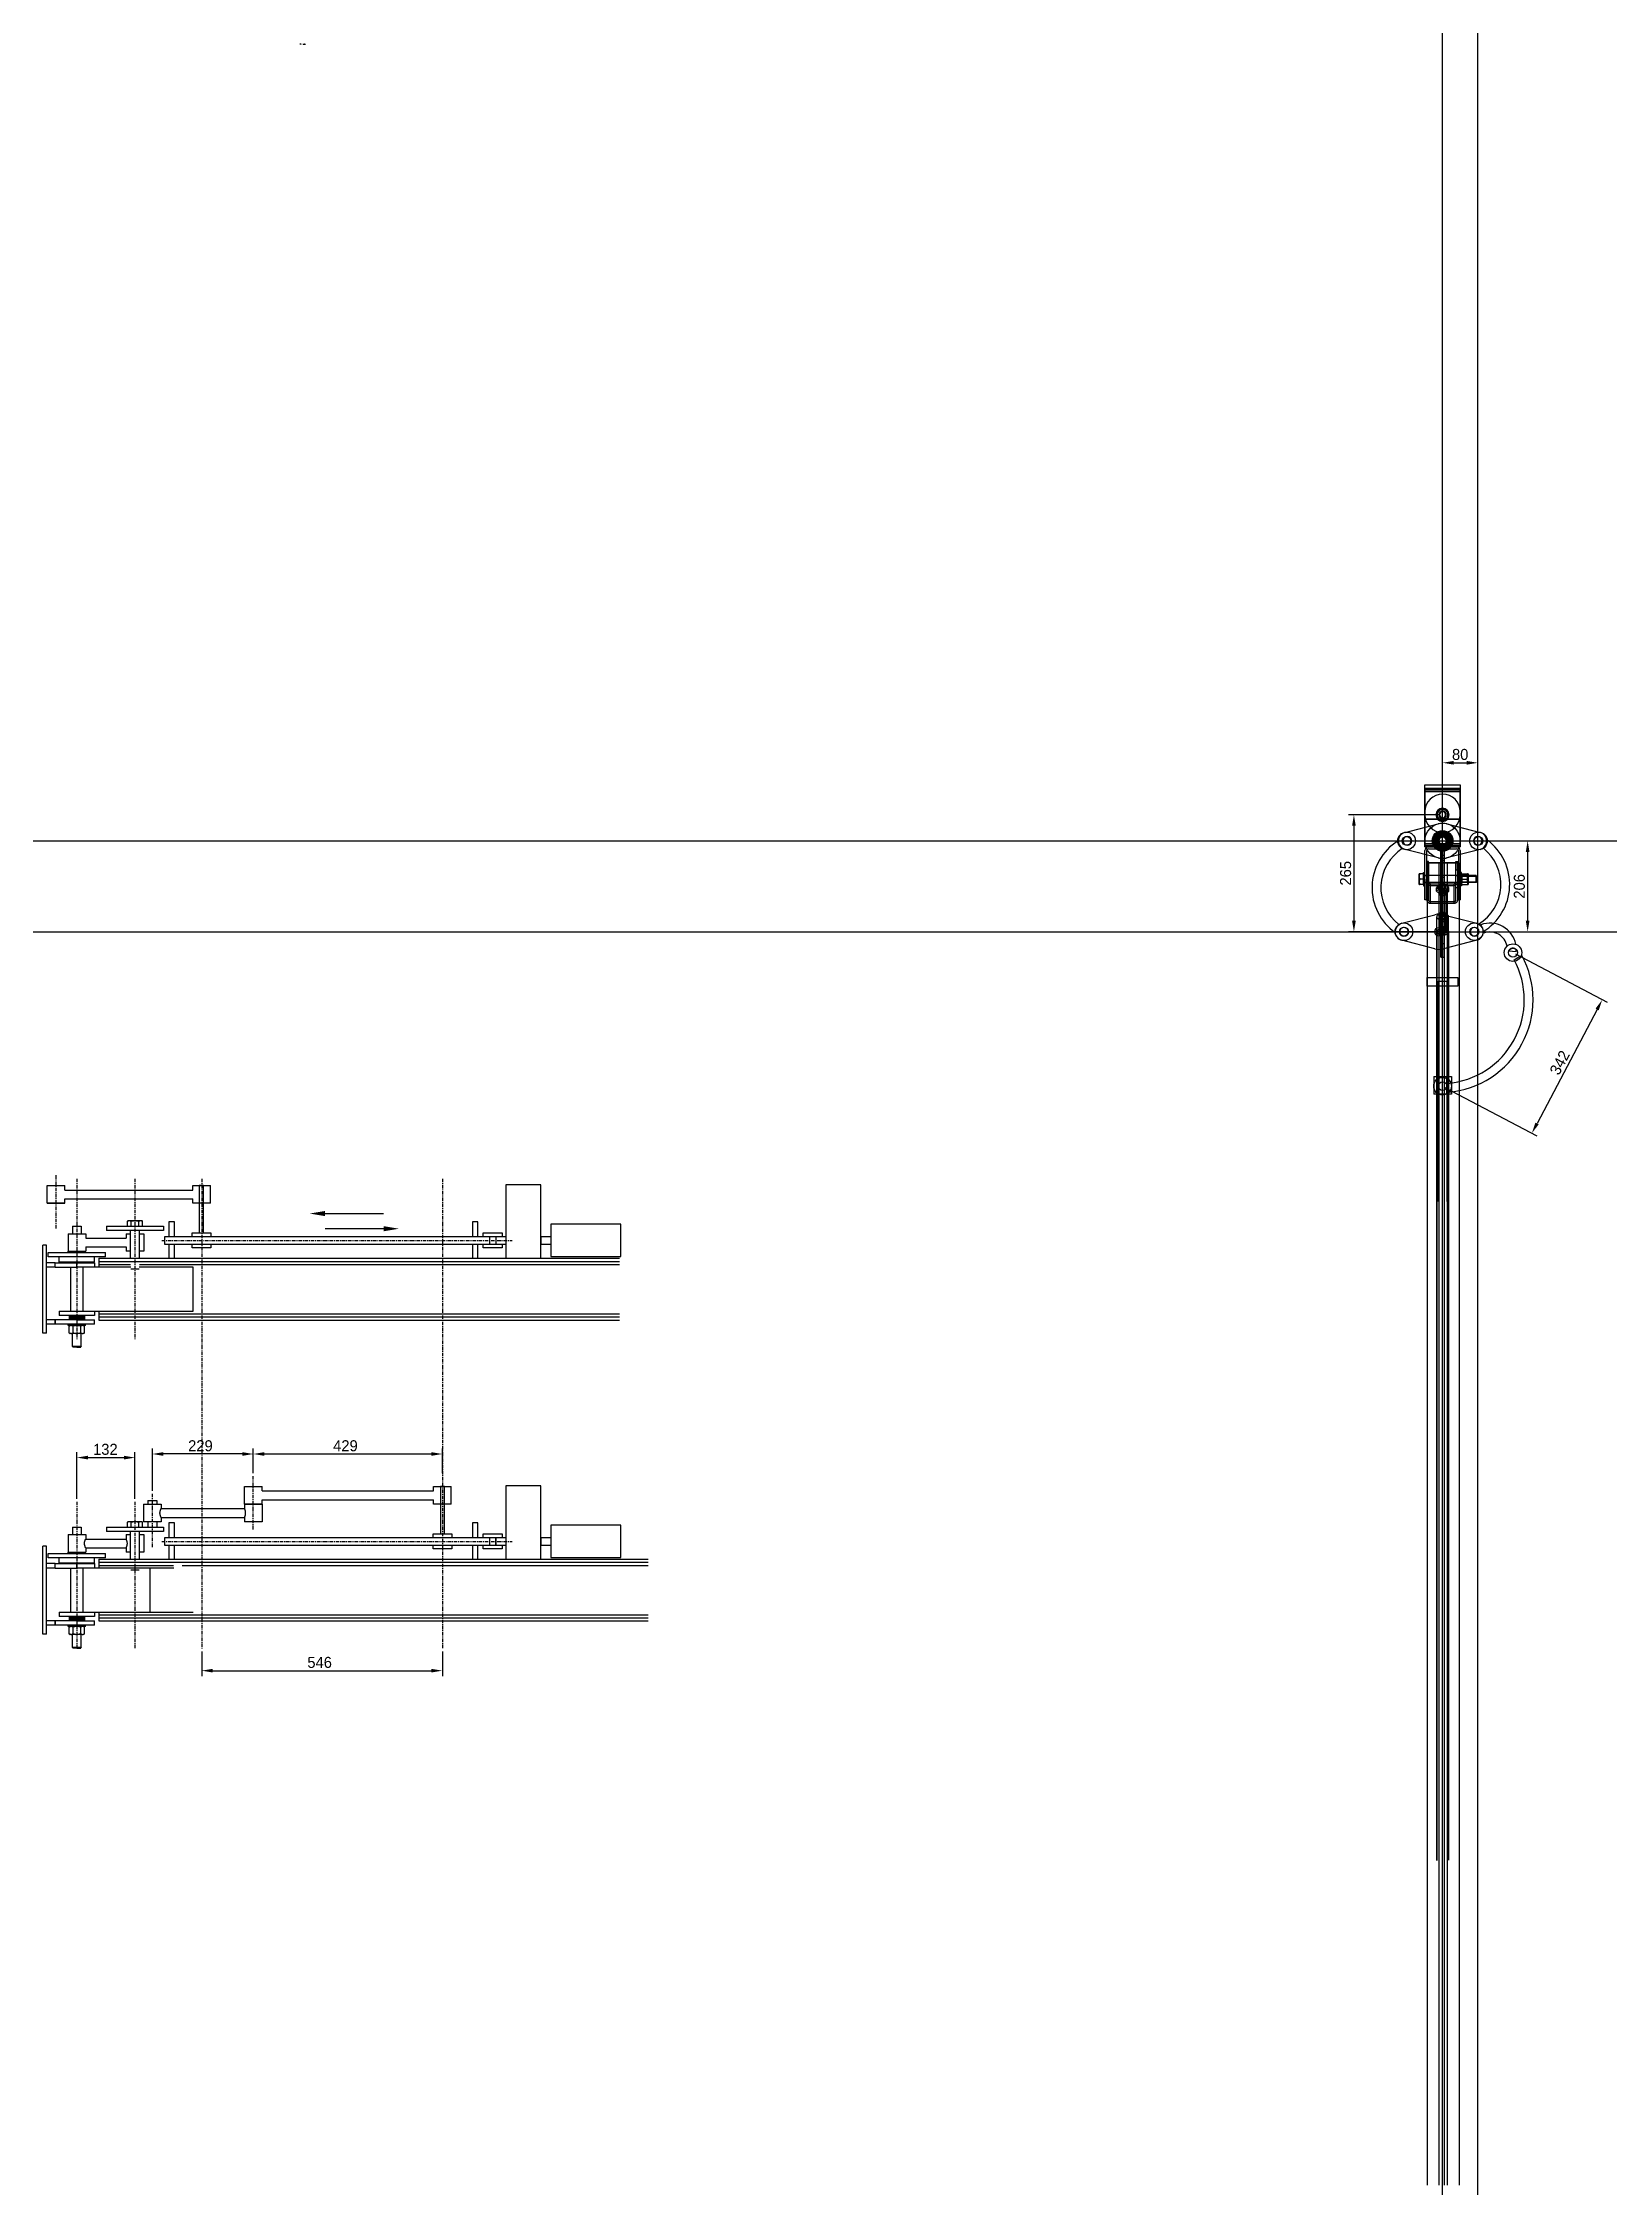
# Model space of a CAD drawing. Extents: x -588 to 2961, y -4857 to 3.
import ezdxf

# ---------------------------------------------------------------- set-up
doc = ezdxf.new("R2010")
doc.units = 0
doc.header["$MEASUREMENT"] = 0
doc.linetypes.add('CENTER', pattern=[14.1, 7.8, -2.1, 2.1, -2.1])
doc.layers.get('0').update_dxf_attribs({"linetype": 'CONTINUOUS'})
doc.layers.get('DEFPOINTS').update_dxf_attribs({"linetype": 'CONTINUOUS'})
doc.layers.add('AXIS', color=1, linetype='CENTER')
doc.layers.add('DIMENSION', color=5, linetype='CONTINUOUS')
doc.dimstyles.new('ISO-25', dxfattribs={"dimtxt": 2.5, "dimasz": 2.5, "dimexe": 1.25, "dimexo": 0.625, "dimtad": 1, "dimdec": 4, "dimrnd": 1, "dimdsep": 46, "dimtxsty": 'STANDARD', "dimcen": 2.5, "dimadec": 0, "dimazin": 0, "dimtfac": 1, "dimtdec": 4, "dimtmove": 0, "dimatfit": 3, "dimfxl": 1, "dimtolj": 1, "dimtzin": 0, "dimarcsym": 0})

msp = doc.modelspace()

# ---------------------------------------------------------------- blocks, each defined once
blk = doc.blocks.new('*D1')
at = {"layer": 'DEFPOINTS', "color": 0}
blk.add_point((0, 0), dxfattribs=at)
blk.add_point((0, 0), dxfattribs=at)
blk.add_point((0, 0), dxfattribs=at)
at = {"layer": 'DIMENSION', "color": 0}
for p, q in [((-2.5, 0), (-5, 0)), ((0, 0.625), (0, 1.25)), ((0, 0.625), (0, 1.25)), ((0, 0), (0, 0)), ((2.5, 0), (7.5, 0))]:
    blk.add_line(p, q, dxfattribs=at)
for points in [[(-2.5, -0.416667), (-2.5, 0.416667), (0, 0)], [(2.5, 0.416667), (2.5, -0.416667), (0, 0)]]:
    blk.add_solid(points, dxfattribs=at)
at = {"layer": 'DIMENSION', "color": 0, "linetype": 'Continuous'}
blk.add_text('0', height=2.5, dxfattribs=at).set_placement((5.625, 0.625))
blk = doc.blocks.new('*D2')
at = {"layer": 'DEFPOINTS', "color": 0}
blk.add_point((0, 0), dxfattribs=at)
blk.add_point((0, 0), dxfattribs=at)
blk.add_point((0, 0), dxfattribs=at)
at = {"layer": 'DIMENSION', "color": 0}
for p, q in [((-2.5, 0), (-5, 0)), ((0, 0.625), (0, 1.25)), ((0, 0.625), (0, 1.25)), ((0, 0), (0, 0)), ((2.5, 0), (7.5, 0))]:
    blk.add_line(p, q, dxfattribs=at)
for points in [[(-2.5, -0.416667), (-2.5, 0.416667), (0, 0)], [(2.5, 0.416667), (2.5, -0.416667), (0, 0)]]:
    blk.add_solid(points, dxfattribs=at)
at = {"layer": 'DIMENSION', "color": 0, "linetype": 'Continuous'}
blk.add_text('0', height=2.5, dxfattribs=at).set_placement((5.625, 0.625))
blk = doc.blocks.new('*D3')
at = {"layer": 'DEFPOINTS', "color": 0}
blk.add_point((0, 0), dxfattribs=at)
blk.add_point((0, 0), dxfattribs=at)
blk.add_point((0, 0), dxfattribs=at)
at = {"layer": 'DIMENSION', "color": 0}
for p, q in [((-2.5, 0), (-5, 0)), ((0, 0.625), (0, 1.25)), ((0, 0.625), (0, 1.25)), ((0, 0), (0, 0)), ((2.5, 0), (7.5, 0))]:
    blk.add_line(p, q, dxfattribs=at)
for points in [[(-2.5, -0.416667), (-2.5, 0.416667), (0, 0)], [(2.5, 0.416667), (2.5, -0.416667), (0, 0)]]:
    blk.add_solid(points, dxfattribs=at)
at = {"layer": 'DIMENSION', "color": 0, "linetype": 'Continuous'}
blk.add_text('0', height=2.5, dxfattribs=at).set_placement((5.625, 0.625))
blk = doc.blocks.new('*D18')
at = {"layer": 'DEFPOINTS', "color": 0}
for p in [(-228.076229, -3639.927486), (318.099836, -3639.927486), (318.099836, -3689.927486)]:
    blk.add_point(p, dxfattribs=at)
at = {"layer": 'DIMENSION', "color": 0}
for p, q in [((-228.076229, -3646.177486), (-228.076229, -3702.427486)), ((-203.076229, -3689.927486), (293.099836, -3689.927486)), ((318.099836, -3646.177486), (318.099836, -3702.427486))]:
    blk.add_line(p, q, dxfattribs=at)
for points in [[(-203.076229, -3685.76082), (-203.076229, -3694.094153), (-228.076229, -3689.927486)], [(293.099836, -3694.094153), (293.099836, -3685.76082), (318.099836, -3689.927486)]]:
    blk.add_solid(points, dxfattribs=at)
at = {"layer": 'DIMENSION', "color": 0, "linetype": 'Continuous'}
blk.add_text('546', height=25, dxfattribs=at).set_placement((11.67847, -3683.677486))
blk = doc.blocks.new('*D21')
at = {"layer": 'DEFPOINTS', "color": 0}
for p in [(318.099836, -3198.35204), (-110.964639, -3248.35204), (318.099836, -3248.35204)]:
    blk.add_point(p, dxfattribs=at)
at = {"layer": 'DIMENSION', "color": 0}
for p, q in [((-110.964639, -3242.10204), (-110.964639, -3185.85204)), ((-85.964639, -3198.35204), (293.099836, -3198.35204)), ((318.099836, -3242.10204), (318.099836, -3185.85204))]:
    blk.add_line(p, q, dxfattribs=at)
for points in [[(-85.964639, -3194.185374), (-85.964639, -3202.518707), (-110.964639, -3198.35204)], [(293.099836, -3202.518707), (293.099836, -3194.185374), (318.099836, -3198.35204)]]:
    blk.add_solid(points, dxfattribs=at)
at = {"layer": 'DIMENSION', "color": 0, "linetype": 'Continuous'}
blk.add_text('429', height=25, dxfattribs=at).set_placement((70.234265, -3192.10204))
blk = doc.blocks.new('*D24')
at = {"layer": 'DEFPOINTS', "color": 0}
for p in [(-340.029114, -3198.35204), (-110.964639, -3248.35204), (-340.029114, -3288.35204)]:
    blk.add_point(p, dxfattribs=at)
at = {"layer": 'DIMENSION', "color": 0}
for p, q in [((-340.029114, -3282.10204), (-340.029114, -3185.85204)), ((-135.964639, -3198.35204), (-315.029114, -3198.35204)), ((-110.964639, -3242.10204), (-110.964639, -3185.85204))]:
    blk.add_line(p, q, dxfattribs=at)
for points in [[(-315.029114, -3194.185374), (-315.029114, -3202.518707), (-340.029114, -3198.35204)], [(-135.964639, -3202.518707), (-135.964639, -3194.185374), (-110.964639, -3198.35204)]]:
    blk.add_solid(points, dxfattribs=at)
at = {"layer": 'DIMENSION', "color": 0, "linetype": 'Continuous'}
blk.add_text('229', height=25, dxfattribs=at).set_placement((-258.83021, -3192.10204))
blk = doc.blocks.new('*D27')
at = {"layer": 'DEFPOINTS', "color": 0}
for p in [(-379.370615, -3206.507684), (-511.22684, -3306.507684), (-379.370615, -3306.507684)]:
    blk.add_point(p, dxfattribs=at)
at = {"layer": 'DIMENSION', "color": 0}
for p, q in [((-511.22684, -3300.257684), (-511.22684, -3194.007684)), ((-486.22684, -3206.507684), (-404.370615, -3206.507684)), ((-379.370615, -3300.257684), (-379.370615, -3194.007684))]:
    blk.add_line(p, q, dxfattribs=at)
for points in [[(-486.22684, -3202.341018), (-486.22684, -3210.674351), (-511.22684, -3206.507684)], [(-404.370615, -3210.674351), (-404.370615, -3202.341018), (-379.370615, -3206.507684)]]:
    blk.add_solid(points, dxfattribs=at)
at = {"layer": 'DIMENSION', "color": 0, "linetype": 'Continuous'}
blk.add_text('132', height=25, dxfattribs=at).set_placement((-474.465394, -3200.257684))
blk = doc.blocks.new('*D37')
at = {"layer": 'DEFPOINTS', "color": 0}
for p in [(2726.510557, -1807.406991), (2730.459916, -2013.56342), (2780.459916, -2013.56342)]:
    blk.add_point(p, dxfattribs=at)
at = {"layer": 'DIMENSION', "color": 0, "lineweight": -2}
for p, q in [((2732.760557, -1807.406991), (2792.959916, -1807.406991)), ((2780.459916, -1832.406991), (2780.459916, -1988.56342)), ((2736.709916, -2013.56342), (2792.959916, -2013.56342))]:
    blk.add_line(p, q, dxfattribs=at)
at = {"layer": 'DIMENSION', "color": 0}
for points in [[(2784.626583, -1832.406991), (2776.293249, -1832.406991), (2780.459916, -1807.406991)], [(2776.293249, -1988.56342), (2784.626583, -1988.56342), (2780.459916, -2013.56342)]]:
    blk.add_solid(points, dxfattribs=at)
at = {"layer": 'DIMENSION', "color": 0, "ltscale": 10, "insert": (2761.709916, -1910.485206), "char_height": 25, "attachment_point": 5, "rotation": 90}
blk.add_mtext('\\A1;206', dxfattribs=at)
blk = doc.blocks.new('*D42')
at = {"layer": 'DEFPOINTS', "color": 0}
for p in [(2667.396399, -1630.17277), (2587.396399, -1680.17277), (2667.396399, -1680.17277)]:
    blk.add_point(p, dxfattribs=at)
at = {"layer": 'DIMENSION', "color": 0, "lineweight": -2}
for p, q in [((2587.396399, -1673.92277), (2587.396399, -1617.67277)), ((2612.396399, -1630.17277), (2642.396399, -1630.17277)), ((2667.396399, -1673.92277), (2667.396399, -1617.67277))]:
    blk.add_line(p, q, dxfattribs=at)
at = {"layer": 'DIMENSION', "color": 0}
for points in [[(2612.396399, -1626.006104), (2612.396399, -1634.339437), (2587.396399, -1630.17277)], [(2642.396399, -1634.339437), (2642.396399, -1626.006104), (2667.396399, -1630.17277)]]:
    blk.add_solid(points, dxfattribs=at)
at = {"layer": 'DIMENSION', "color": 0, "ltscale": 10, "insert": (2627.396399, -1611.42277), "char_height": 25, "attachment_point": 5}
blk.add_mtext('\\A1;80', dxfattribs=at)
blk = doc.blocks.new('*D43')
at = {"layer": 'DEFPOINTS', "color": 0}
for p in [(2747.176929, -2060.9054), (2587.396399, -2363.833811), (2790.023732, -2470.710227)]:
    blk.add_point(p, dxfattribs=at)
at = {"layer": 'DIMENSION', "color": 0, "lineweight": -2}
for p, q in [((2752.705075, -2063.821238), (2960.860553, -2173.613491)), ((2938.140912, -2189.894397), (2801.687082, -2448.597645)), ((2592.924545, -2366.749649), (2801.080023, -2476.541902))]:
    blk.add_line(p, q, dxfattribs=at)
at = {"layer": 'DIMENSION', "color": 0}
for points in [[(2941.826343, -2191.838289), (2934.455482, -2187.950506), (2949.804262, -2167.781816)], [(2798.001652, -2446.653753), (2805.372512, -2450.541537), (2790.023732, -2470.710227)]]:
    blk.add_solid(points, dxfattribs=at)
at = {"layer": 'DIMENSION', "color": 0, "ltscale": 10, "insert": (2853.329561, -2310.498509), "char_height": 25, "attachment_point": 5, "rotation": 62.190455308}
blk.add_mtext('\\A1;342', dxfattribs=at)
blk = doc.blocks.new('*D55')
at = {"layer": 'DEFPOINTS', "color": 0}
for p in [(2587.396399, -1748.17277), (2386.288343, -2013.56342), (2586.288343, -2013.56342)]:
    blk.add_point(p, dxfattribs=at)
at = {"layer": 'DIMENSION', "color": 0, "lineweight": -2}
for p, q in [((2581.146399, -1748.17277), (2373.788343, -1748.17277)), ((2386.288343, -1773.17277), (2386.288343, -1988.56342)), ((2580.038343, -2013.56342), (2373.788343, -2013.56342))]:
    blk.add_line(p, q, dxfattribs=at)
at = {"layer": 'DIMENSION', "color": 0}
for points in [[(2390.45501, -1773.17277), (2382.121677, -1773.17277), (2386.288343, -1748.17277)], [(2382.121677, -1988.56342), (2390.45501, -1988.56342), (2386.288343, -2013.56342)]]:
    blk.add_solid(points, dxfattribs=at)
at = {"layer": 'DIMENSION', "color": 0, "ltscale": 10, "insert": (2367.538343, -1880.868095), "char_height": 25, "attachment_point": 5, "rotation": 90}
blk.add_mtext('\\A1;265', dxfattribs=at)

# ---------------------------------------------------------------- dimensions: what is measured, and where the dimension line sits
at = {"layer": 'DIMENSION'}
for picture in ['*D1', '*D2', '*D3']:
    dim = msp.add_linear_dim(base=(0, 0), p1=(0, 0), p2=(0, 0), dimstyle='ISO-25', dxfattribs=at)
    dim.commit()
    dim.dimension.update_dxf_attribs({"geometry": picture, "text_midpoint": (6.25, 1.875)})
for base, p1, p2, override, picture, middle in [((2667.396399, -1630.17277), (2587.396399, -1680.17277), (2667.396399, -1680.17277), {"dimscale": 10, "dimlfac": 1, "dimtxsty": 'STANDARD', "dimsah": 1, "dimtolj": 1}, '*D42', (2627.396399, -1611.42277)), ((-379.370615, -3206.507684), (-511.22684, -3306.507684), (-379.370615, -3306.507684), {"dimscale": 10, "dimlfac": 1, "dimsah": 1, "dimtolj": 1}, '*D27', (-445.298727, -3187.757684)), ((-340.029114, -3198.35204), (-110.964639, -3248.35204), (-340.029114, -3288.35204), {"dimscale": 10, "dimlfac": 1, "dimsah": 1, "dimtolj": 1}, '*D24', (-225.496876, -3179.60204)), ((318.099836, -3198.35204), (-110.964639, -3248.35204), (318.099836, -3248.35204), {"dimscale": 10, "dimlfac": 1, "dimsah": 1, "dimtolj": 1}, '*D21', (103.567599, -3179.60204)), ((318.099836, -3689.927486), (-228.076229, -3639.927486), (318.099836, -3639.927486), {"dimscale": 10, "dimlfac": 1, "dimsah": 1, "dimtolj": 1}, '*D18', (45.011803, -3671.177486))]:
    dim = msp.add_linear_dim(base=base, p1=p1, p2=p2, dimstyle='ISO-25', override=override, dxfattribs=at)
    dim.commit()
    dim.dimension.update_dxf_attribs({"geometry": picture, "text_midpoint": middle})
for base, p1, p2, angle, override, picture, middle in [((2386.288343, -2013.56342), (2587.396399, -1748.17277), (2586.288343, -2013.56342), 90, {"dimscale": 10, "dimlfac": 1, "dimtxsty": 'STANDARD', "dimsah": 1, "dimtmove": 1, "dimtolj": 1}, '*D55', (2367.538343, -1880.868095)), ((2780.459916, -2013.56342), (2726.510557, -1807.406991), (2730.459916, -2013.56342), 90, {"dimscale": 10, "dimlfac": 1, "dimtxsty": 'STANDARD', "dimsah": 1, "dimtolj": 1}, '*D37', (2761.709916, -1910.485206)), ((2790.023732, -2470.710227), (2747.176929, -2060.9054), (2587.396399, -2363.833811), 242.190455, {"dimscale": 10, "dimlfac": 1, "dimtxsty": 'STANDARD', "dimsah": 1, "dimtolj": 1}, '*D43', (2853.329561, -2310.498509))]:
    dim = msp.add_linear_dim(base=base, p1=p1, p2=p2, angle=angle, dimstyle='ISO-25', override=override, dxfattribs=at)
    dim.commit()
    dim.dimension.update_dxf_attribs({"geometry": picture, "text_midpoint": middle})

# ---------------------------------------------------------------- linework, layer by layer
at = {"color": 1}
for p, q in [((2547.396399, -1688.17277), (2547.396399, -1680.17277)), ((2547.396399, -1680.17277), (2627.396399, -1680.17277)), ((2547.396399, -1688.17277), (2547.396399, -1680.17277)), ((2547.396399, -1680.17277), (2627.396399, -1680.17277)), ((2547.396399, -1688.17277), (2547.396399, -1680.17277)), ((2547.396399, -1680.17277), (2627.396399, -1680.17277)), ((2547.396399, -1688.17277), (2547.396399, -1680.17277)), ((2547.396399, -1680.17277), (2627.396399, -1680.17277)), ((2547.396399, -1758.17277), (2547.396399, -1688.17277)), ((2547.396399, -1688.17277), (2627.396399, -1688.17277)), ((2547.396399, -1758.17277), (2547.396399, -1688.17277)), ((2547.396399, -1688.17277), (2627.396399, -1688.17277)), ((2547.396399, -1688.17277), (2547.396399, -1696.17277)), ((2627.396399, -1688.17277), (2547.396399, -1688.17277)), ((2627.396399, -1688.17277), (2547.396399, -1688.17277)), ((2547.396399, -1758.17277), (2547.396399, -1688.17277)), ((2547.396399, -1688.17277), (2627.396399, -1688.17277)), ((2547.396399, -1758.17277), (2547.396399, -1688.17277)), ((2547.396399, -1688.17277), (2627.396399, -1688.17277)), ((2547.396399, -1688.17277), (2627.396399, -1688.17277)), ((2547.396399, -1688.17277), (2627.396399, -1688.17277)), ((2547.396399, -1696.17277), (2547.396399, -1688.17277)), ((2627.396399, -1688.17277), (2547.396399, -1688.17277)), ((2627.396399, -1688.17277), (2547.396399, -1688.17277)), ((2627.396399, -1688.17277), (2547.396399, -1688.17277)), ((2627.396399, -1688.17277), (2547.396399, -1688.17277)), ((2547.396399, -1696.17277), (2547.396399, -1692.17277)), ((2627.396399, -1692.17277), (2547.396399, -1692.17277)), ((2627.396399, -1692.17277), (2547.396399, -1692.17277)), ((2627.396399, -1692.17277), (2547.396399, -1692.17277)), ((2547.396399, -1692.17277), (2547.396399, -1696.17277)), ((2627.396399, -1692.17277), (2547.396399, -1692.17277)), ((2627.396399, -1696.17277), (2547.396399, -1696.17277)), ((2627.396399, -1696.17277), (2547.396399, -1696.17277)), ((2547.396399, -1748.17277), (2547.396399, -1696.17277)), ((2547.396399, -1696.17277), (2547.396399, -1748.17277)), ((2627.396399, -1696.17277), (2547.396399, -1696.17277)), ((2627.396399, -1696.17277), (2547.396399, -1696.17277)), ((2547.396399, -1748.17277), (2547.396399, -1696.17277)), ((2547.396399, -1696.17277), (2547.396399, -1748.17277)), ((2627.396399, -1680.17277), (2627.396399, -1688.17277)), ((2627.396399, -1680.17277), (2627.396399, -1688.17277)), ((2627.396399, -1680.17277), (2627.396399, -1688.17277)), ((2627.396399, -1680.17277), (2627.396399, -1688.17277)), ((2627.396399, -1688.17277), (2627.396399, -1758.17277)), ((2627.396399, -1688.17277), (2627.396399, -1758.17277)), ((2627.396399, -1696.17277), (2627.396399, -1688.17277)), ((2627.396399, -1688.17277), (2627.396399, -1758.17277)), ((2627.396399, -1688.17277), (2627.396399, -1758.17277)), ((2627.396399, -1688.17277), (2627.396399, -1696.17277)), ((2627.396399, -1692.17277), (2627.396399, -1696.17277)), ((2627.396399, -1696.17277), (2627.396399, -1692.17277)), ((2627.396399, -1748.17277), (2627.396399, -1696.17277)), ((2627.396399, -1696.17277), (2627.396399, -1748.17277)), ((2627.396399, -1748.17277), (2627.396399, -1696.17277)), ((2627.396399, -1696.17277), (2627.396399, -1748.17277)), ((2547.396399, -1741.071596), (2547.396399, -1813.071596)), ((2547.396399, -1813.071596), (2547.396399, -1741.071596)), ((2547.396399, -1741.071596), (2547.396399, -1813.071596)), ((2547.396399, -1813.071596), (2547.396399, -1741.071596)), ((2573.539992, -1748.17277), (2580.468196, -1736.17277)), ((2576.153449, -1743.64613), (2573.539992, -1748.17277)), ((2576.153449, -1743.64613), (2573.539992, -1748.17277)), ((2573.539992, -1748.17277), (2576.153449, -1752.69941)), ((2580.468196, -1760.17277), (2573.539992, -1748.17277)), ((2573.539992, -1748.17277), (2576.153449, -1752.69941)), ((2576.153454, -1743.646122), (2573.540144, -1748.17277)), ((2573.540144, -1748.17277), (2576.153454, -1752.699419)), ((2577.854739, -1740.69941), (2576.153449, -1743.64613)), ((2577.854739, -1740.69941), (2576.153449, -1743.64613)), ((2576.153454, -1743.646122), (2577.854734, -1740.699418)), ((2580.468271, -1736.172901), (2577.854734, -1740.699418)), ((2580.468196, -1736.17277), (2577.854739, -1740.69941)), ((2580.468196, -1736.17277), (2577.854739, -1740.69941)), ((2585.695108, -1736.17277), (2580.468196, -1736.17277)), ((2580.468196, -1736.17277), (2594.324602, -1736.17277)), ((2585.695108, -1736.17277), (2580.468196, -1736.17277)), ((2585.695108, -1736.17277), (2580.468271, -1736.172901)), ((2589.09769, -1736.17277), (2585.695108, -1736.17277)), ((2589.09769, -1736.17277), (2585.695108, -1736.17277)), ((2585.695108, -1736.17277), (2589.09769, -1736.17277)), ((2594.324602, -1736.17277), (2589.09769, -1736.17277)), ((2594.324602, -1736.17277), (2589.09769, -1736.17277)), ((2594.324526, -1736.172901), (2589.09769, -1736.17277)), ((2596.938064, -1740.699418), (2594.324526, -1736.172901)), ((2596.938059, -1740.69941), (2594.324602, -1736.17277)), ((2594.324602, -1736.17277), (2601.252805, -1748.17277)), ((2596.938059, -1740.69941), (2594.324602, -1736.17277)), ((2601.252805, -1748.17277), (2594.324602, -1760.17277)), ((2598.639348, -1743.64613), (2596.938059, -1740.69941)), ((2598.639348, -1743.64613), (2596.938059, -1740.69941)), ((2596.938064, -1740.699418), (2598.639344, -1743.646122)), ((2601.252654, -1748.17277), (2598.639344, -1743.646122)), ((2598.639344, -1752.699419), (2601.252654, -1748.17277)), ((2601.252805, -1748.17277), (2598.639348, -1743.64613)), ((2601.252805, -1748.17277), (2598.639348, -1743.64613)), ((2598.639348, -1752.69941), (2601.252805, -1748.17277)), ((2598.639348, -1752.69941), (2601.252805, -1748.17277)), ((2627.396399, -1741.071596), (2627.396399, -1813.071596)), ((2627.396399, -1813.071596), (2627.396399, -1741.071596)), ((2627.396399, -1741.071596), (2627.396399, -1813.071596)), ((2627.396399, -1813.071596), (2627.396399, -1741.071596)), ((2502.396399, -1788.042075), (2577.396399, -1768.677158)), ((2502.396399, -1788.042075), (2577.396399, -1768.677158)), ((2627.396399, -1758.17277), (2547.396399, -1758.17277)), ((2627.396399, -1758.17277), (2547.396399, -1758.17277)), ((2627.396399, -1758.17277), (2547.396399, -1758.17277)), ((2547.396399, -1758.17277), (2547.396399, -1807.406991)), ((2547.396399, -1758.17277), (2627.396399, -1758.17277)), ((2547.396399, -1807.406991), (2547.396399, -1758.17277)), ((2627.396399, -1758.17277), (2547.396399, -1758.17277)), ((2627.396399, -1758.17277), (2547.396399, -1758.17277)), ((2547.396399, -1758.17277), (2547.396399, -1807.406991)), ((2627.396399, -1758.17277), (2547.396399, -1758.17277)), ((2547.396399, -1807.406991), (2547.396399, -1758.17277)), ((2547.396399, -1758.17277), (2627.396399, -1758.17277)), ((2587.396399, -1790.086483), (2572.396399, -1798.746737)), ((2572.396404, -1798.746734), (2578.055152, -1795.479655)), ((2572.396404, -1798.746734), (2578.055152, -1795.479655)), ((2578.054912, -1795.479751), (2572.396805, -1798.746972)), ((2576.153449, -1752.69941), (2577.854739, -1755.64613)), ((2576.153449, -1752.69941), (2577.854739, -1755.64613)), ((2577.854734, -1755.646122), (2576.153454, -1752.699418)), ((2577.854734, -1755.646122), (2580.468271, -1760.172639)), ((2577.854739, -1755.64613), (2580.468196, -1760.17277)), ((2577.854739, -1755.64613), (2580.468196, -1760.17277)), ((2581.737863, -1793.353441), (2578.054935, -1795.47978)), ((2581.737645, -1793.353566), (2578.055152, -1795.479655)), ((2581.737645, -1793.353566), (2578.055152, -1795.479655)), ((2580.468196, -1760.17277), (2585.695108, -1760.17277)), ((2594.324602, -1760.17277), (2580.468196, -1760.17277)), ((2580.468196, -1760.17277), (2585.695108, -1760.17277)), ((2580.468271, -1760.172639), (2585.695108, -1760.172771)), ((2581.737645, -1793.353566), (2587.396399, -1790.086483)), ((2581.737645, -1793.353566), (2587.396399, -1790.086483)), ((2587.396399, -1790.086953), (2581.737849, -1793.353406)), ((2585.695108, -1760.17277), (2589.09769, -1760.17277)), ((2585.695108, -1760.17277), (2589.09769, -1760.17277)), ((2589.09769, -1760.17277), (2585.695108, -1760.17277)), ((2602.396399, -1798.746737), (2587.396399, -1790.086483)), ((2587.396399, -1790.086483), (2593.055152, -1793.353566)), ((2587.396399, -1790.086483), (2593.055152, -1793.353566)), ((2593.054949, -1793.353406), (2587.396399, -1790.086953)), ((2589.09769, -1760.172771), (2594.324526, -1760.172639)), ((2589.09769, -1760.17277), (2594.324602, -1760.17277)), ((2589.09769, -1760.17277), (2594.324602, -1760.17277)), ((2596.737863, -1795.47978), (2593.054935, -1793.353441)), ((2596.737645, -1795.479655), (2593.055152, -1793.353566)), ((2596.737645, -1795.479655), (2593.055152, -1793.353566)), ((2594.324526, -1760.172639), (2596.938064, -1755.646122)), ((2594.324602, -1760.17277), (2596.938059, -1755.64613)), ((2594.324602, -1760.17277), (2596.938059, -1755.64613)), ((2596.737645, -1795.479655), (2602.396394, -1798.746734)), ((2596.737645, -1795.479655), (2602.396394, -1798.746734)), ((2602.395992, -1798.746972), (2596.737886, -1795.479751)), ((2596.938059, -1755.64613), (2598.639348, -1752.69941)), ((2596.938059, -1755.64613), (2598.639348, -1752.69941)), ((2598.639344, -1752.699418), (2596.938064, -1755.646122)), ((2597.396399, -1768.677158), (2672.396399, -1788.042075)), ((2597.396399, -1768.677158), (2672.396399, -1788.042075)), ((2627.396399, -1807.406991), (2627.396399, -1758.17277)), ((2627.396399, -1758.17277), (2627.396399, -1807.406991)), ((2627.396399, -1807.406991), (2627.396399, -1758.17277)), ((2627.396399, -1758.17277), (2627.396399, -1807.406991)), ((2577.396399, -1846.136825), (2502.396399, -1826.771908)), ((2577.396399, -1846.136825), (2502.396399, -1826.771908)), ((2547.396399, -1817.071596), (2547.396399, -1813.071596)), ((2547.396399, -1813.071596), (2627.396399, -1813.071596)), ((2547.396399, -1813.071596), (2627.396399, -1813.071596)), ((2547.396399, -1813.071596), (2547.396399, -1821.071596)), ((2547.396399, -1821.071596), (2547.396399, -1813.071596)), ((2547.396399, -1813.071596), (2627.396399, -1813.071596)), ((2547.396399, -1813.071596), (2547.396399, -1817.071596)), ((2547.396399, -1813.071596), (2627.396399, -1813.071596)), ((2547.396399, -1817.071596), (2627.396399, -1817.071596)), ((2547.396399, -1817.071596), (2627.396399, -1817.071596)), ((2547.396399, -1817.071596), (2627.396399, -1817.071596)), ((2547.396399, -1817.071596), (2627.396399, -1817.071596)), ((2627.396399, -1821.071596), (2547.396399, -1821.071596)), ((2627.396399, -1821.071596), (2547.396399, -1821.071596)), ((2547.396399, -1821.071596), (2627.396399, -1821.071596)), ((2547.396399, -1821.071596), (2627.396399, -1821.071596)), ((2547.396399, -1901.071596), (2547.396399, -1829.071596)), ((2547.396399, -1901.071596), (2547.396399, -1829.071596)), ((2551.396399, -1901.071596), (2551.396399, -1829.071596)), ((2551.396399, -1901.071596), (2551.396399, -1829.071596)), ((2555.396399, -1821.071596), (2619.396399, -1821.071596)), ((2555.396399, -1821.071596), (2619.396399, -1821.071596)), ((2555.396399, -1825.071596), (2619.396399, -1825.071596)), ((2555.396399, -1825.071596), (2619.396399, -1825.071596)), ((2572.396805, -1798.746972), (2572.396362, -1805.280633)), ((2572.396362, -1809.53335), (2572.396805, -1816.067011)), ((2572.396399, -1805.280617), (2572.396399, -1798.746725)), ((2572.396399, -1805.280617), (2572.396399, -1798.746725)), ((2572.396399, -1798.746737), (2572.396399, -1816.067245)), ((2572.396399, -1805.280617), (2572.396399, -1809.533366)), ((2572.396399, -1805.280617), (2572.396399, -1809.533366)), ((2572.396399, -1805.280638), (2572.396399, -1809.533345)), ((2572.396399, -1816.067258), (2572.396399, -1809.533366)), ((2572.396399, -1816.067258), (2572.396399, -1809.533366)), ((2572.396399, -1816.067245), (2587.396399, -1824.7275)), ((2578.055152, -1819.334328), (2572.396404, -1816.067249)), ((2578.055152, -1819.334328), (2572.396404, -1816.067249)), ((2572.396805, -1816.067011), (2578.054912, -1819.334232)), ((2578.054935, -1819.334203), (2581.737863, -1821.460542)), ((2578.055152, -1819.334328), (2581.737645, -1821.460417)), ((2578.055152, -1819.334328), (2581.737645, -1821.460417)), ((2587.396399, -1824.7275), (2581.737645, -1821.460417)), ((2587.396399, -1824.7275), (2581.737645, -1821.460417)), ((2581.737849, -1821.460577), (2587.396399, -1824.72703)), ((2583.396399, -1820.968696), (2583.396399, -2070.968696)), ((2583.396399, -1820.968696), (2591.396399, -1820.968696)), ((2583.396399, -2070.968696), (2583.396399, -1820.968696)), ((2583.396399, -1820.968696), (2591.396399, -1820.968696)), ((2583.396399, -1839.968696), (2591.396399, -1839.968696)), ((2583.396399, -1839.968696), (2591.396399, -1839.968696)), ((2583.396399, -1839.968696), (2591.396399, -1839.968696)), ((2583.396399, -1839.968696), (2591.396399, -1839.968696)), ((2587.396399, -1824.7275), (2602.396399, -1816.067245)), ((2593.055152, -1821.460417), (2587.396399, -1824.7275)), ((2593.055152, -1821.460417), (2587.396399, -1824.7275)), ((2587.396399, -1824.72703), (2593.054949, -1821.460577)), ((2591.396399, -1820.968696), (2591.396399, -2070.968696)), ((2591.396399, -2070.968696), (2591.396399, -1820.968696)), ((2593.054935, -1821.460542), (2596.737863, -1819.334203)), ((2593.055152, -1821.460417), (2596.737645, -1819.334328)), ((2593.055152, -1821.460417), (2596.737645, -1819.334328)), ((2602.396394, -1816.067249), (2596.737645, -1819.334328)), ((2602.396394, -1816.067249), (2596.737645, -1819.334328)), ((2596.737886, -1819.334232), (2602.395992, -1816.067011)), ((2672.396399, -1826.771908), (2597.396399, -1846.136825)), ((2672.396399, -1826.771908), (2597.396399, -1846.136825)), ((2602.396435, -1805.280633), (2602.395992, -1798.746972)), ((2602.395992, -1816.067011), (2602.396435, -1809.53335)), ((2602.396399, -1798.746725), (2602.396399, -1805.280617)), ((2602.396399, -1798.746725), (2602.396399, -1805.280617)), ((2602.396399, -1816.067245), (2602.396399, -1798.746737)), ((2602.396399, -1809.533366), (2602.396399, -1805.280617)), ((2602.396399, -1809.533366), (2602.396399, -1805.280617)), ((2602.396399, -1809.533345), (2602.396399, -1805.280638)), ((2602.396399, -1809.533366), (2602.396399, -1816.067258)), ((2602.396399, -1809.533366), (2602.396399, -1816.067258)), ((2623.396399, -1829.071596), (2623.396399, -1901.071596)), ((2623.396399, -1829.071596), (2623.396399, -1901.071596)), ((2627.396399, -1813.071596), (2627.396399, -1817.071596)), ((2627.396399, -1821.071596), (2627.396399, -1813.071596)), ((2627.396399, -1813.071596), (2627.396399, -1821.071596)), ((2627.396399, -1817.071596), (2627.396399, -1813.071596)), ((2627.396399, -1829.071596), (2627.396399, -1901.071596)), ((2627.396399, -1829.071596), (2627.396399, -1901.071596)), ((2534.396399, -1881.970421), (2534.396398, -1886.497069)), ((2534.396398, -1886.497069), (2534.396399, -1881.970421)), ((2534.396398, -1886.497069), (2534.403251, -1886.425548)), ((2534.403251, -1886.425549), (2534.396398, -1886.497069)), ((2534.396398, -1889.443773), (2534.396398, -1898.49707)), ((2534.396398, -1889.443773), (2534.403251, -1889.515293)), ((2534.396398, -1898.49707), (2534.396398, -1889.443773)), ((2534.403251, -1889.515292), (2534.396398, -1889.443773)), ((2534.396399, -1881.970421), (2535.398826, -1881.970552)), ((2535.398826, -1881.970552), (2534.396399, -1881.970421)), ((2534.396399, -1886.49707), (2534.396399, -1889.443773)), ((2534.396399, -1889.443773), (2534.396399, -1886.49707)), ((2534.534351, -1885.409794), (2534.403251, -1886.425549)), ((2534.403251, -1886.425548), (2534.534351, -1885.409796)), ((2534.534351, -1890.531003), (2534.403251, -1889.515292)), ((2534.403251, -1889.515293), (2534.534351, -1890.531001)), ((2534.736434, -1884.345785), (2534.534351, -1885.409794)), ((2534.534351, -1885.409796), (2534.736434, -1884.345785)), ((2534.534351, -1890.531001), (2534.736435, -1891.595045)), ((2534.736435, -1891.595045), (2534.534351, -1890.531003)), ((2535.019578, -1883.209396), (2534.736434, -1884.345785)), ((2534.736434, -1884.345785), (2535.019578, -1883.209396)), ((2534.736435, -1891.595045), (2535.019579, -1892.731427)), ((2535.019579, -1892.731427), (2534.736435, -1891.595045)), ((2535.019579, -1895.209415), (2534.736435, -1896.345798)), ((2534.736435, -1896.345798), (2535.019579, -1895.209415)), ((2535.398826, -1881.970552), (2535.019578, -1883.209396)), ((2535.019578, -1883.209396), (2535.398826, -1881.970552)), ((2535.019579, -1892.731427), (2535.398826, -1893.970421)), ((2535.398826, -1893.970421), (2535.019579, -1892.731427)), ((2535.398826, -1893.970421), (2535.019579, -1895.209415)), ((2535.019579, -1895.209415), (2535.398826, -1893.970421)), ((2544.396399, -1881.970421), (2535.398826, -1881.970421)), ((2544.396399, -1881.970421), (2535.398826, -1881.970421)), ((2544.396399, -1893.970421), (2535.398826, -1893.970421)), ((2544.396399, -1893.970421), (2535.398826, -1893.970421)), ((2544.396399, -1878.970421), (2544.396399, -1893.970421)), ((2544.396399, -1878.970421), (2547.396399, -1878.970421)), ((2544.396399, -1893.970421), (2544.396399, -1878.970421)), ((2544.396399, -1881.970421), (2544.396399, -1893.970421)), ((2544.396399, -1893.970421), (2544.396399, -1881.970421)), ((2547.396399, -1885.470421), (2544.396399, -1885.470421)), ((2626.396399, -1885.970421), (2544.396399, -1885.970421)), ((2626.396399, -1885.970421), (2544.396399, -1885.970421)), ((2544.396399, -1893.970421), (2544.396399, -1908.970421)), ((2544.396399, -1893.970421), (2544.396399, -1905.970421)), ((2544.396399, -1893.970421), (2544.396399, -1908.970421)), ((2544.396399, -1905.970421), (2544.396399, -1893.970421)), ((2547.396399, -1893.970421), (2547.396399, -1878.970421)), ((2547.396399, -1893.970421), (2547.396399, -1878.970421)), ((2547.396399, -1885.970421), (2551.396399, -1885.970421)), ((2547.396399, -1885.970421), (2551.396399, -1885.970421)), ((2547.396399, -1908.970421), (2547.396399, -1893.970421)), ((2547.396399, -1893.970421), (2547.396399, -1908.970421)), ((2551.691066, -1853.970421), (2551.691066, -1873.970421)), ((2555.691066, -1853.970421), (2551.691066, -1853.970421)), ((2551.691066, -1873.970421), (2551.691066, -1853.970421)), ((2551.691066, -1913.970421), (2551.691066, -1859.329405)), ((2551.691066, -1873.970421), (2551.691066, -1901.683234)), ((2551.691066, -1873.970421), (2555.691066, -1873.970421)), ((2551.691066, -1885.970421), (2555.691066, -1885.970421)), ((2552.138343, -1857.150524), (2579.288343, -1857.150524)), ((2552.138343, -1857.150524), (2625.138343, -1857.150524)), ((2552.138343, -1857.150524), (2552.138343, -4857.150524)), ((2552.138343, -1857.150524), (2552.138343, -4857.150524)), ((2579.288343, -1857.150524), (2552.138343, -1857.150524)), ((2625.138343, -1857.150524), (2552.138343, -1857.150524)), ((2552.138343, -1857.150524), (2552.138343, -4857.150524)), ((2552.138343, -1857.150524), (2552.138343, -4857.150524)), ((2555.691066, -1873.970421), (2555.691066, -1853.970421)), ((2555.691066, -1873.970421), (2555.691066, -1853.970421)), ((2555.691066, -1859.329405), (2555.691066, -1913.970421)), ((2555.691066, -1873.970421), (2555.691066, -1901.683234)), ((2579.288343, -1857.150524), (2586.288343, -1857.150524)), ((2579.288343, -1857.150524), (2579.288343, -4857.150524)), ((2586.288343, -1857.150524), (2579.288343, -1857.150524)), ((2579.288343, -1857.150524), (2579.288343, -4857.150524)), ((2583.396399, -1851.968696), (2591.396399, -1851.968696)), ((2583.396399, -1851.968696), (2591.396399, -1851.968696)), ((2583.396399, -1851.968696), (2591.396399, -1851.968696)), ((2583.396399, -1851.968696), (2591.396399, -1851.968696)), ((2583.396399, -1889.968696), (2591.396399, -1889.968696)), ((2583.396399, -1889.968696), (2591.396399, -1889.968696)), ((2583.396399, -1889.968696), (2591.396399, -1889.968696)), ((2583.396399, -1889.968696), (2591.396399, -1889.968696)), ((2586.288343, -1857.150524), (2586.288343, -4857.150524)), ((2586.288343, -1857.150524), (2586.288343, -4857.150524)), ((2586.288343, -1857.150524), (2586.288343, -4857.150524)), ((2586.288343, -1857.150524), (2586.288343, -4857.150524)), ((2590.988343, -1857.150524), (2597.988343, -1857.150524)), ((2590.988343, -1857.150524), (2590.988343, -4857.150524)), ((2590.988343, -1857.150524), (2590.988343, -4857.150524)), ((2597.988343, -1857.150524), (2590.988343, -1857.150524)), ((2590.988343, -1857.150524), (2590.988343, -4857.150524)), ((2590.988343, -1857.150524), (2590.988343, -4857.150524)), ((2597.988343, -1857.150524), (2625.138343, -1857.150524)), ((2597.988343, -1857.150524), (2597.988343, -4857.150524)), ((2625.138343, -1857.150524), (2597.988343, -1857.150524)), ((2597.988343, -1857.150524), (2597.988343, -4857.150524)), ((2617.691066, -1853.970421), (2617.691066, -1873.970421)), ((2617.691066, -1853.970421), (2621.691066, -1853.970421)), ((2617.691066, -1873.970421), (2617.691066, -1853.970421)), ((2617.691066, -1913.970421), (2617.691066, -1859.329405)), ((2617.691066, -1901.683234), (2617.691066, -1873.970421)), ((2621.691066, -1873.970421), (2617.691066, -1873.970421)), ((2617.691066, -1885.970421), (2621.691066, -1885.970421)), ((2621.691066, -1873.970421), (2621.691066, -1853.970421)), ((2621.691066, -1873.970421), (2621.691066, -1853.970421)), ((2621.691066, -1859.329405), (2621.691066, -1913.970421)), ((2621.691066, -1901.683234), (2621.691066, -1873.970421)), ((2623.396399, -1885.970421), (2627.396399, -1885.970421)), ((2623.396399, -1885.970421), (2627.396399, -1885.970421)), ((2625.138343, -1857.150524), (2625.138343, -4857.150524)), ((2625.138343, -1857.150524), (2625.138343, -4857.150524)), ((2625.138343, -1857.150524), (2625.138343, -4857.150524)), ((2625.138343, -1857.150524), (2625.138343, -4857.150524)), ((2626.396399, -1901.970421), (2626.396399, -1885.970421)), ((2626.396399, -1885.970421), (2626.396399, -1901.970421)), ((2626.396399, -1885.970421), (2626.396399, -1901.970421)), ((2663.313999, -1885.970421), (2626.396399, -1885.970421)), ((2663.313999, -1885.970421), (2626.396399, -1885.970421)), ((2626.396399, -1901.970421), (2626.396399, -1885.970421)), ((2664.396399, -1887.052821), (2626.396399, -1887.052821)), ((2664.396399, -1887.052821), (2626.396399, -1887.052821)), ((2626.396399, -1887.052821), (2664.396399, -1887.052821)), ((2626.396399, -1887.052821), (2664.396399, -1887.052821)), ((2627.396399, -1878.970421), (2627.396399, -1893.970421)), ((2630.396399, -1878.970421), (2627.396399, -1878.970421)), ((2627.396399, -1893.970421), (2627.396399, -1878.970421)), ((2627.396399, -1885.470421), (2630.396399, -1885.470421)), ((2627.396399, -1893.970421), (2627.396399, -1908.970421)), ((2627.396399, -1893.970421), (2627.396399, -1908.970421)), ((2630.396399, -1893.970421), (2630.396399, -1878.970421)), ((2630.396399, -1893.970421), (2630.396399, -1878.970421)), ((2630.396399, -1881.970421), (2630.396399, -1886.497061)), ((2630.396399, -1881.970421), (2631.398826, -1881.970421)), ((2630.396399, -1886.497061), (2630.396399, -1881.970421)), ((2631.398826, -1881.970421), (2630.396399, -1881.970421)), ((2630.396399, -1885.970421), (2631.478799, -1887.052821)), ((2630.396399, -1885.970421), (2631.478799, -1887.052821)), ((2630.396399, -1886.497062), (2630.403252, -1886.425558)), ((2630.403252, -1886.425559), (2630.396399, -1886.497062)), ((2630.396399, -1889.443781), (2630.396399, -1886.497062)), ((2630.396399, -1886.497062), (2630.396399, -1889.443781)), ((2630.396399, -1889.443781), (2630.403252, -1889.515285)), ((2630.396399, -1889.443781), (2630.396399, -1898.497062)), ((2630.403252, -1889.515284), (2630.396399, -1889.443781)), ((2630.396399, -1898.497062), (2630.396399, -1889.443781)), ((2630.396399, -1908.970421), (2630.396399, -1893.970421)), ((2630.396399, -1893.970421), (2630.396399, -1908.970421)), ((2630.534352, -1885.409794), (2630.403252, -1886.425559)), ((2630.403252, -1886.425558), (2630.534352, -1885.409795)), ((2630.534352, -1890.531049), (2630.403252, -1889.515284)), ((2630.403252, -1889.515285), (2630.534352, -1890.531048)), ((2630.736435, -1884.345784), (2630.534352, -1885.409794)), ((2630.534352, -1885.409795), (2630.736435, -1884.345784)), ((2630.534352, -1890.531048), (2630.736435, -1891.595059)), ((2630.736435, -1891.595059), (2630.534352, -1890.531049)), ((2631.019579, -1883.209398), (2630.736435, -1884.345784)), ((2630.736435, -1884.345784), (2631.019579, -1883.209398)), ((2630.736435, -1891.595059), (2631.019579, -1892.731446)), ((2631.019579, -1892.731446), (2630.736435, -1891.595059)), ((2631.019579, -1895.209397), (2630.736435, -1896.345783)), ((2630.736435, -1896.345783), (2631.019579, -1895.209397)), ((2631.398826, -1881.970421), (2631.019579, -1883.209398)), ((2631.019579, -1883.209398), (2631.398826, -1881.970421)), ((2631.019579, -1892.731446), (2631.398826, -1893.970421)), ((2631.398826, -1893.970421), (2631.019579, -1892.731446)), ((2631.398826, -1893.970421), (2631.019579, -1895.209397)), ((2631.019579, -1895.209397), (2631.398826, -1893.970421)), ((2631.398826, -1881.970421), (2644.193971, -1881.970421)), ((2631.398826, -1881.970421), (2644.193971, -1881.970421)), ((2631.398826, -1893.970421), (2644.193971, -1893.970421)), ((2631.398826, -1893.970421), (2644.193971, -1893.970421)), ((2631.478799, -1900.888021), (2631.478799, -1887.052821)), ((2631.478799, -1887.052821), (2644.113999, -1887.052821)), ((2631.478799, -1887.052821), (2644.113999, -1887.052821)), ((2631.478799, -1887.052821), (2631.478799, -1900.888021)), ((2645.196399, -1885.970421), (2644.113999, -1887.052821)), ((2645.196399, -1885.970421), (2644.113999, -1887.052821)), ((2644.113999, -1887.052821), (2644.113999, -1900.888021)), ((2644.113999, -1900.888021), (2644.113999, -1887.052821)), ((2644.193971, -1881.970421), (2644.573218, -1883.209398)), ((2645.196399, -1881.970421), (2644.193971, -1881.970421)), ((2644.573218, -1883.209398), (2644.193971, -1881.970421)), ((2644.193971, -1881.970421), (2645.196399, -1881.970421)), ((2644.573218, -1892.731446), (2644.193971, -1893.970421)), ((2644.193971, -1893.970421), (2644.573218, -1892.731446)), ((2644.193971, -1893.970421), (2644.573218, -1895.209397)), ((2644.573218, -1895.209397), (2644.193971, -1893.970421)), ((2644.573218, -1883.209398), (2644.856362, -1884.345784)), ((2644.856362, -1884.345784), (2644.573218, -1883.209398)), ((2644.856362, -1891.595059), (2644.573218, -1892.731446)), ((2644.573218, -1892.731446), (2644.856362, -1891.595059)), ((2644.573218, -1895.209397), (2644.856362, -1896.345783)), ((2644.856362, -1896.345783), (2644.573218, -1895.209397)), ((2644.856362, -1884.345784), (2645.058446, -1885.409794)), ((2645.058446, -1885.409795), (2644.856362, -1884.345784)), ((2645.058446, -1890.531048), (2644.856362, -1891.595059)), ((2644.856362, -1891.595059), (2645.058446, -1890.531049)), ((2645.058446, -1885.409794), (2645.189546, -1886.425559)), ((2645.189546, -1886.425558), (2645.058446, -1885.409795)), ((2645.058446, -1890.531049), (2645.189546, -1889.515284)), ((2645.189546, -1889.515285), (2645.058446, -1890.531048)), ((2645.196399, -1886.497062), (2645.189546, -1886.425558)), ((2645.189546, -1886.425559), (2645.196399, -1886.497062)), ((2645.196399, -1889.443781), (2645.189546, -1889.515285)), ((2645.189546, -1889.515284), (2645.196399, -1889.443781)), ((2645.196399, -1886.497061), (2645.196399, -1881.970421)), ((2645.196399, -1881.970421), (2645.196399, -1886.497061)), ((2645.196399, -1889.443781), (2645.196399, -1886.497062)), ((2645.196399, -1886.497062), (2645.196399, -1889.443781)), ((2645.196399, -1898.497062), (2645.196399, -1889.443781)), ((2645.196399, -1889.443781), (2645.196399, -1898.497062)), ((2663.313999, -1901.970421), (2663.313999, -1885.970421)), ((2663.313999, -1885.970421), (2664.396399, -1887.052821)), ((2663.313999, -1885.970421), (2664.396399, -1887.052821)), ((2663.313999, -1885.970421), (2663.313999, -1901.970421)), ((2664.396399, -1900.888021), (2664.396399, -1887.052821)), ((2664.396399, -1887.052821), (2664.396399, -1900.888021)), ((2664.396399, -1887.052821), (2664.396399, -1900.888021)), ((2664.396399, -1900.888021), (2664.396399, -1887.052821)), ((2534.396398, -1898.49707), (2534.403251, -1898.42555)), ((2534.403251, -1898.425551), (2534.396398, -1898.49707)), ((2534.396398, -1901.443773), (2534.396399, -1905.970422)), ((2534.396398, -1901.443773), (2534.403251, -1901.515294)), ((2534.403251, -1901.515293), (2534.396398, -1901.443773)), ((2534.396399, -1905.970422), (2534.396398, -1901.443773)), ((2534.396399, -1898.49707), (2534.396399, -1901.443773)), ((2534.396399, -1901.443773), (2534.396399, -1898.49707)), ((2535.398826, -1905.97029), (2534.396399, -1905.970422)), ((2534.396399, -1905.970422), (2535.398826, -1905.97029)), ((2534.534351, -1897.40984), (2534.403251, -1898.425551)), ((2534.403251, -1898.42555), (2534.534351, -1897.409842)), ((2534.534351, -1902.531048), (2534.403251, -1901.515293)), ((2534.403251, -1901.515294), (2534.534351, -1902.531047)), ((2534.736435, -1896.345798), (2534.534351, -1897.40984)), ((2534.534351, -1897.409842), (2534.736435, -1896.345798)), ((2534.534351, -1902.531047), (2534.736434, -1903.595057)), ((2534.736434, -1903.595057), (2534.534351, -1902.531048)), ((2534.736434, -1903.595057), (2535.019578, -1904.731446)), ((2535.019578, -1904.731446), (2534.736434, -1903.595057)), ((2535.019578, -1904.731446), (2535.398826, -1905.97029)), ((2535.398826, -1905.97029), (2535.019578, -1904.731446)), ((2544.396399, -1905.970421), (2535.398826, -1905.970421)), ((2544.396399, -1905.970421), (2535.398826, -1905.970421)), ((2626.396399, -1901.970421), (2544.396399, -1901.970421)), ((2626.396399, -1901.970421), (2544.396399, -1901.970421)), ((2547.396399, -1902.470421), (2544.396399, -1902.470421)), ((2544.396399, -1908.970421), (2547.396399, -1908.970421)), ((2547.396399, -1901.071596), (2547.396399, -1941.071596)), ((2547.396399, -1901.071596), (2551.396399, -1901.071596)), ((2547.396399, -1941.071596), (2547.396399, -1901.071596)), ((2547.396399, -1901.071596), (2551.396399, -1901.071596)), ((2547.396399, -1901.970421), (2551.396399, -1901.970421)), ((2547.396399, -1901.970421), (2551.396399, -1901.970421)), ((2551.396399, -1941.071596), (2547.396399, -1941.071596)), ((2551.396399, -1941.071596), (2547.396399, -1941.071596)), ((2551.396399, -1941.071596), (2551.396399, -1901.071596)), ((2551.396399, -1901.071596), (2551.396399, -1941.071596)), ((2551.691442, -1901.750363), (2551.691066, -1901.683234)), ((2551.691066, -1941.683234), (2551.691066, -1901.683234)), ((2551.691066, -1901.970421), (2555.691066, -1901.970421)), ((2551.691066, -1913.970421), (2551.691066, -1941.683234)), ((2551.691066, -1913.970421), (2555.691066, -1913.970421)), ((2551.691066, -1941.683234), (2551.691442, -1941.750363)), ((2551.736518, -1902.420712), (2551.691442, -1901.750363)), ((2551.691442, -1901.750363), (2551.691442, -1941.750363)), ((2551.736518, -1902.420712), (2551.691442, -1901.750363)), ((2551.691442, -1941.750363), (2551.736518, -1942.420712)), ((2551.856358, -1903.084309), (2551.736518, -1902.420712)), ((2551.856358, -1903.084309), (2551.736518, -1902.420712)), ((2551.736518, -1942.420712), (2551.856358, -1943.084309)), ((2552.049766, -1903.734549), (2551.856358, -1903.084309)), ((2552.049766, -1903.734549), (2551.856358, -1903.084309)), ((2551.856358, -1943.084309), (2552.049766, -1943.734549)), ((2552.314948, -1904.365521), (2552.049766, -1903.734549)), ((2552.314948, -1904.365521), (2552.049766, -1903.734549)), ((2552.049766, -1943.734549), (2552.314948, -1944.365521)), ((2552.64942, -1904.971306), (2552.314948, -1904.365521)), ((2552.64942, -1904.971306), (2552.314948, -1904.365521)), ((2553.050165, -1905.54637), (2552.64942, -1904.971306)), ((2553.050165, -1905.54637), (2552.64942, -1904.971306)), ((2553.513174, -1906.084965), (2553.050165, -1905.54637)), ((2553.513174, -1906.084965), (2553.050165, -1905.54637)), ((2554.034212, -1906.582214), (2553.513174, -1906.084965)), ((2554.034212, -1906.582214), (2553.513174, -1906.084965)), ((2554.608385, -1907.033446), (2554.034212, -1906.582214)), ((2554.608385, -1907.033446), (2554.034212, -1906.582214)), ((2555.230301, -1907.434424), (2554.608385, -1907.033446)), ((2555.230301, -1907.434424), (2554.608385, -1907.033446)), ((2555.894328, -1907.781479), (2555.230301, -1907.434424)), ((2555.894328, -1907.781479), (2555.230301, -1907.434424)), ((2555.691066, -1941.683234), (2555.691066, -1901.683234)), ((2555.691254, -1901.716809), (2555.691066, -1901.683234)), ((2555.691254, -1901.716809), (2555.691066, -1901.683234)), ((2555.691066, -1913.970421), (2555.691066, -1941.683234)), ((2555.691066, -1941.683234), (2555.691254, -1941.716809)), ((2555.691254, -1941.716809), (2555.691254, -1901.716809)), ((2555.713803, -1902.052062), (2555.691254, -1901.716809)), ((2555.691254, -1941.716809), (2555.713803, -1942.052062)), ((2555.773689, -1902.383674), (2555.713803, -1902.052062)), ((2555.713803, -1942.052062), (2555.773689, -1942.383674)), ((2555.870418, -1902.708898), (2555.773689, -1902.383674)), ((2555.773689, -1942.383674), (2555.870418, -1942.708898)), ((2556.003053, -1903.024473), (2555.870418, -1902.708898)), ((2555.870418, -1942.708898), (2556.003053, -1943.024473)), ((2556.593828, -1908.07114), (2555.894328, -1907.781479)), ((2556.593828, -1908.07114), (2555.894328, -1907.781479)), ((2556.170243, -1903.32727), (2556.003053, -1903.024473)), ((2556.003053, -1943.024473), (2556.170243, -1943.32727)), ((2556.370614, -1903.6148), (2556.170243, -1903.32727)), ((2556.170243, -1943.32727), (2556.370614, -1943.6148)), ((2556.602041, -1903.884017), (2556.370614, -1903.6148)), ((2556.370614, -1943.6148), (2556.602041, -1943.884017)), ((2557.322411, -1908.300795), (2556.593828, -1908.07114)), ((2557.322411, -1908.300795), (2556.593828, -1908.07114)), ((2556.862639, -1904.132724), (2556.602041, -1903.884017)), ((2556.602041, -1943.884017), (2556.862639, -1944.132724)), ((2557.149821, -1904.358408), (2556.862639, -1904.132724)), ((2557.460686, -1904.55883), (2557.149821, -1904.358408)), ((2558.073244, -1908.46829), (2557.322411, -1908.300795)), ((2558.073244, -1908.46829), (2557.322411, -1908.300795)), ((2557.792697, -1904.732356), (2557.460686, -1904.55883)), ((2558.142337, -1904.877147), (2557.792697, -1904.732356)), ((2558.8395, -1908.572075), (2558.073244, -1908.46829)), ((2558.8395, -1908.572075), (2558.073244, -1908.46829)), ((2558.506731, -1904.992012), (2558.142337, -1904.877147)), ((2558.882268, -1905.075783), (2558.506731, -1904.992012)), ((2559.613553, -1908.611112), (2558.8395, -1908.572075)), ((2559.613553, -1908.611112), (2558.8395, -1908.572075)), ((2559.26518, -1905.127645), (2558.882268, -1905.075783)), ((2559.652297, -1905.147173), (2559.26518, -1905.127645)), ((2559.691066, -1908.611437), (2559.613553, -1908.611112)), ((2559.691066, -1908.611437), (2559.613553, -1908.611112)), ((2559.691066, -1905.147336), (2559.652297, -1905.147173)), ((2559.691066, -1945.147336), (2559.691066, -1905.147336)), ((2559.691066, -1905.147336), (2613.691066, -1905.147336)), ((2559.691066, -1948.611437), (2559.691066, -1908.611437)), ((2559.691066, -1908.611437), (2613.691066, -1908.611437)), ((2573.776352, -1921.29063), (2573.776352, -1913.606533)), ((2580.704555, -1915.047728), (2573.776352, -1921.29063)), ((2573.776352, -1921.29063), (2580.704555, -1927.533533)), ((2574.491658, -1912.638072), (2573.776503, -1913.606533)), ((2573.776503, -1913.606533), (2574.491658, -1913.927225)), ((2575.147758, -1911.805067), (2574.491658, -1912.638072)), ((2574.491658, -1913.927225), (2575.147758, -1914.276608)), ((2575.762047, -1911.078924), (2575.147758, -1911.805067)), ((2575.147758, -1914.276608), (2575.762046, -1914.657584)), ((2575.566272, -1912.158578), (2575.51276, -1912.75044)), ((2575.51276, -1912.75044), (2575.566272, -1913.342302)), ((2575.726338, -1911.571943), (2575.566272, -1912.158578)), ((2575.566272, -1913.342302), (2575.726338, -1913.928937)), ((2575.991543, -1910.995714), (2575.726338, -1911.571943)), ((2575.726338, -1913.928937), (2575.991543, -1914.505166)), ((2575.762046, -1914.657584), (2576.348519, -1915.074038)), ((2576.348518, -1910.438548), (2575.762047, -1911.078924)), ((2576.359546, -1910.43498), (2575.991543, -1910.995714)), ((2575.991543, -1914.505166), (2576.359546, -1915.0659)), ((2576.389813, -1910.395488), (2576.348518, -1910.438548)), ((2576.348519, -1915.074038), (2576.389813, -1915.105392)), ((2576.389813, -1910.395488), (2576.359546, -1910.43498)), ((2576.359546, -1915.0659), (2576.389813, -1915.105392)), ((2578.091093, -1908.86249), (2576.389813, -1910.395489)), ((2576.389813, -1915.105393), (2578.091093, -1916.638391)), ((2578.141701, -1908.829107), (2578.091093, -1908.862489)), ((2578.132383, -1908.831134), (2578.091093, -1908.862489)), ((2578.091093, -1916.638391), (2578.141701, -1916.671773)), ((2578.091093, -1916.638391), (2578.132383, -1916.681452)), ((2578.718777, -1908.414658), (2578.132383, -1908.831134)), ((2578.132383, -1916.681452), (2578.718776, -1917.32185)), ((2578.891129, -1908.382939), (2578.141701, -1908.829107)), ((2578.141701, -1916.671773), (2578.891129, -1917.117941)), ((2578.718776, -1917.32185), (2579.33312, -1918.047976)), ((2579.33312, -1908.033698), (2578.718777, -1908.414658)), ((2579.71775, -1907.975339), (2578.891129, -1908.382939)), ((2578.891129, -1917.117941), (2579.71775, -1917.525541)), ((2579.989205, -1907.684311), (2579.33312, -1908.033698)), ((2579.33312, -1918.047976), (2579.989205, -1918.880983)), ((2579.632758, -1921.29063), (2579.670768, -1920.885407)), ((2579.670768, -1921.695853), (2579.632758, -1921.29063)), ((2579.632758, -1974.239806), (2579.632758, -1921.29063)), ((2579.632758, -1924.363219), (2579.670781, -1923.973586)), ((2579.632758, -1927.780241), (2579.632758, -1924.363219)), ((2579.670781, -1924.752853), (2579.632758, -1924.363219)), ((2579.632758, -1927.780241), (2579.670781, -1927.390608)), ((2579.670781, -1928.169875), (2579.632758, -1927.780241)), ((2579.670781, -1928.169875), (2579.632758, -1927.780241)), ((2579.670768, -1920.885407), (2579.784482, -1920.483909)), ((2579.784482, -1922.097352), (2579.670768, -1921.695853)), ((2579.670781, -1923.973586), (2579.784489, -1923.587653)), ((2579.784489, -1925.138785), (2579.670781, -1924.752853)), ((2579.670781, -1927.390608), (2579.784489, -1927.004675)), ((2579.784489, -1928.555808), (2579.670781, -1928.169875)), ((2579.784489, -1928.555808), (2579.670781, -1928.169875)), ((2580.614263, -1907.609905), (2579.71775, -1907.975339)), ((2579.71775, -1917.525541), (2580.614263, -1917.890975)), ((2579.784482, -1920.483909), (2579.972751, -1920.090202)), ((2579.972751, -1922.491058), (2579.784482, -1922.097352)), ((2579.784489, -1923.587653), (2579.972804, -1923.209089)), ((2579.972804, -1925.51735), (2579.784489, -1925.138785)), ((2579.784489, -1927.004675), (2579.972804, -1926.626111)), ((2579.972804, -1928.934372), (2579.784489, -1928.555808)), ((2579.972804, -1928.934372), (2579.784489, -1928.555808)), ((2579.972751, -1920.090202), (2580.2339, -1919.707787)), ((2580.2339, -1922.873474), (2579.972751, -1922.491058)), ((2579.972804, -1923.209089), (2580.233847, -1922.841605)), ((2580.233847, -1925.884834), (2579.972804, -1925.51735)), ((2579.972804, -1926.626111), (2580.233847, -1926.258627)), ((2580.233847, -1929.301856), (2579.972804, -1928.934372)), ((2580.233847, -1929.301856), (2579.972804, -1928.934372)), ((2580.704631, -1907.363698), (2579.989205, -1907.684311)), ((2579.989205, -1918.880983), (2580.704631, -1919.849367)), ((2580.233847, -1922.841605), (2580.5653, -1922.488464)), ((2580.5653, -1926.237975), (2580.233847, -1925.884834)), ((2580.233847, -1926.258627), (2580.5653, -1925.905486)), ((2580.5653, -1929.654997), (2580.233847, -1929.301856)), ((2580.5653, -1929.654997), (2580.233847, -1929.301856)), ((2580.2339, -1919.707787), (2580.565288, -1919.340531)), ((2580.565288, -1923.24073), (2580.2339, -1922.873474)), ((2580.565288, -1919.340531), (2580.963963, -1918.991704)), ((2580.963963, -1923.589557), (2580.565288, -1923.24073)), ((2580.5653, -1922.488464), (2580.963954, -1922.153134)), ((2580.5653, -1925.905486), (2580.963954, -1925.570156)), ((2580.963954, -1926.573304), (2580.5653, -1926.237975)), ((2580.963954, -1929.990327), (2580.5653, -1929.654997)), ((2580.963954, -1929.990327), (2580.5653, -1929.654997)), ((2581.572754, -1907.289865), (2580.614263, -1907.609905)), ((2580.614263, -1917.890975), (2581.572754, -1918.211016)), ((2580.704555, -1915.047728), (2580.704555, -1907.36363)), ((2594.560961, -1915.047728), (2580.704555, -1915.047728)), ((2580.704555, -1927.533533), (2580.704555, -1919.849435)), ((2580.704555, -1927.533533), (2594.560961, -1927.533533)), ((2582.1352, -1907.039735), (2580.704631, -1907.363698)), ((2580.704631, -1919.849367), (2582.1352, -1919.525565)), ((2580.963954, -1922.153134), (2581.42587, -1921.838904)), ((2580.963954, -1925.570156), (2581.42587, -1925.255926)), ((2581.42587, -1926.887535), (2580.963954, -1926.573304)), ((2581.42587, -1930.304557), (2580.963954, -1929.990327)), ((2581.42587, -1930.304557), (2580.963954, -1929.990327)), ((2580.963963, -1918.991704), (2581.425902, -1918.664829)), ((2581.425902, -1923.916432), (2580.963963, -1923.589557)), ((2581.42587, -1921.838904), (2581.946938, -1921.54857)), ((2581.42587, -1925.255926), (2581.946938, -1924.965592)), ((2581.946938, -1927.177869), (2581.42587, -1926.887535)), ((2581.946938, -1930.594891), (2581.42587, -1930.304557)), ((2581.946938, -1930.594891), (2581.42587, -1930.304557)), ((2581.425902, -1918.664829), (2581.946981, -1918.362822)), ((2581.946981, -1924.218439), (2581.425902, -1923.916432)), ((2582.584757, -1907.018044), (2581.572754, -1907.289865)), ((2581.572754, -1918.211016), (2582.584757, -1918.482837)), ((2581.946938, -1921.54857), (2582.521909, -1921.285059)), ((2581.946938, -1924.965592), (2582.521909, -1924.702081)), ((2582.521909, -1927.441379), (2581.946938, -1927.177869)), ((2582.521909, -1930.858401), (2581.946938, -1930.594891)), ((2582.521909, -1930.858401), (2581.946938, -1930.594891)), ((2581.946981, -1918.362822), (2582.52195, -1918.088727)), ((2582.52195, -1924.492534), (2581.946981, -1924.218439)), ((2583.447386, -1906.797928), (2582.1352, -1907.039735)), ((2582.1352, -1919.525565), (2583.447386, -1919.28375)), ((2582.521909, -1921.285059), (2583.145649, -1921.050736)), ((2582.521909, -1924.702081), (2583.145649, -1924.467758)), ((2583.145649, -1927.675703), (2582.521909, -1927.441379)), ((2583.145649, -1931.092725), (2582.521909, -1930.858401)), ((2583.145649, -1931.092725), (2582.521909, -1930.858401)), ((2582.52195, -1918.088727), (2583.145667, -1917.844994)), ((2583.145667, -1924.736266), (2582.52195, -1924.492534)), ((2583.641336, -1906.796842), (2582.584757, -1907.018044)), ((2582.584757, -1918.482837), (2583.641336, -1918.704039)), ((2583.145649, -1921.050736), (2583.811881, -1920.847957)), ((2583.145649, -1924.467758), (2583.811881, -1924.264979)), ((2583.811881, -1927.878482), (2583.145649, -1927.675703)), ((2583.811881, -1931.295504), (2583.145649, -1931.092725)), ((2583.811881, -1931.295504), (2583.145649, -1931.092725)), ((2583.145667, -1917.844994), (2583.811857, -1917.634077)), ((2583.811857, -1924.947184), (2583.145667, -1924.736266)), ((2583.396399, -1901.968696), (2591.396399, -1901.968696)), ((2583.396399, -1901.968696), (2591.396399, -1901.968696)), ((2583.396399, -1901.968696), (2591.396399, -1901.968696)), ((2583.396399, -1901.968696), (2591.396399, -1901.968696)), ((2584.676019, -1906.625328), (2583.447386, -1906.797928)), ((2583.447386, -1919.28375), (2584.676017, -1919.111183)), ((2584.733162, -1906.628214), (2583.641336, -1906.796842)), ((2583.641336, -1918.704039), (2584.733162, -1918.872667)), ((2583.811857, -1917.634077), (2584.514552, -1917.457863)), ((2584.514552, -1925.123397), (2583.811857, -1924.947184)), ((2583.811881, -1920.847957), (2584.514429, -1920.678582)), ((2583.811881, -1924.264979), (2584.514429, -1924.095604)), ((2584.514429, -1928.047856), (2583.811881, -1927.878482)), ((2584.514429, -1931.464879), (2583.811881, -1931.295504)), ((2584.514429, -1931.464879), (2583.811881, -1931.295504)), ((2584.514429, -1920.678582), (2585.246628, -1920.544228)), ((2584.514429, -1924.095604), (2585.246628, -1923.96125)), ((2585.246628, -1928.182211), (2584.514429, -1928.047856)), ((2585.246628, -1931.599233), (2584.514429, -1931.464879)), ((2585.246628, -1931.599233), (2584.514429, -1931.464879)), ((2584.514552, -1917.457863), (2585.246695, -1917.318124)), ((2585.246695, -1925.263136), (2584.514552, -1925.123397)), ((2584.676017, -1919.111183), (2585.848884, -1918.999197)), ((2585.848883, -1906.51339), (2584.676019, -1906.625328)), ((2585.850592, -1906.513648), (2584.733162, -1906.628214)), ((2584.733162, -1918.872667), (2585.850592, -1918.987234)), ((2585.246628, -1920.544228), (2586.001517, -1920.446172)), ((2585.246628, -1923.96125), (2586.001517, -1923.863194)), ((2586.001517, -1928.280267), (2585.246628, -1928.182211)), ((2586.001517, -1931.697289), (2585.246628, -1931.599233)), ((2586.001517, -1931.697289), (2585.246628, -1931.599233)), ((2585.246695, -1917.318124), (2586.001715, -1917.216113)), ((2586.001715, -1925.365147), (2585.246695, -1925.263136)), ((2585.931467, -1906.507538), (2585.848883, -1906.51339)), ((2585.848884, -1918.999197), (2585.931467, -1918.993343)), ((2585.931467, -1906.507538), (2585.850592, -1906.513648)), ((2585.850592, -1918.987234), (2585.931467, -1918.993343)), ((2589.334049, -1906.507538), (2585.931467, -1906.507538)), ((2585.931467, -1918.993343), (2589.334049, -1918.993343)), ((2586.001517, -1920.446172), (2586.771919, -1920.385342)), ((2586.001517, -1923.863194), (2586.771919, -1923.802364)), ((2586.771919, -1928.341097), (2586.001517, -1928.280267)), ((2586.771919, -1931.758119), (2586.001517, -1931.697289)), ((2586.771919, -1931.758119), (2586.001517, -1931.697289)), ((2586.001715, -1917.216113), (2586.772039, -1917.152854)), ((2586.772039, -1925.428407), (2586.001715, -1925.365147)), ((2586.771919, -1920.385342), (2587.550508, -1920.362323)), ((2586.771919, -1923.802364), (2587.550508, -1923.779345)), ((2587.550508, -1928.364116), (2586.771919, -1928.341097)), ((2587.550508, -1931.781138), (2586.771919, -1931.758119)), ((2587.550508, -1931.781138), (2586.771919, -1931.758119)), ((2586.772039, -1917.152854), (2587.55052, -1917.128915)), ((2587.55052, -1925.452345), (2586.772039, -1925.428407)), ((2587.550508, -1920.362323), (2587.632757, -1920.362111)), ((2587.550508, -1923.779345), (2587.632757, -1923.779134)), ((2587.632757, -1928.364327), (2587.550508, -1928.364116)), ((2587.632757, -1931.781349), (2587.550508, -1931.781138)), ((2587.632757, -1931.781349), (2587.550508, -1931.781138)), ((2587.55052, -1917.128915), (2587.632758, -1917.128695)), ((2587.632758, -1925.452565), (2587.55052, -1925.452345)), ((2587.632758, -1917.128695), (2587.714996, -1917.128915)), ((2587.714996, -1925.452345), (2587.632758, -1925.452565)), ((2587.632759, -1920.362111), (2587.715008, -1920.362323)), ((2587.632759, -1923.779134), (2587.715008, -1923.779345)), ((2587.715008, -1928.364116), (2587.632759, -1928.364327)), ((2587.715008, -1931.781138), (2587.632759, -1931.781349)), ((2587.715008, -1931.781138), (2587.632759, -1931.781349)), ((2587.714996, -1917.128915), (2588.493477, -1917.152854)), ((2588.493477, -1925.428407), (2587.714996, -1925.452345)), ((2587.715008, -1920.362323), (2588.493597, -1920.385342)), ((2587.715008, -1923.779345), (2588.493597, -1923.802364)), ((2588.493597, -1928.341097), (2587.715008, -1928.364116)), ((2588.493597, -1931.758119), (2587.715008, -1931.781138)), ((2588.493597, -1931.758119), (2587.715008, -1931.781138)), ((2588.493477, -1917.152854), (2589.263802, -1917.216113)), ((2589.263802, -1925.365147), (2588.493477, -1925.428407)), ((2588.493597, -1920.385342), (2589.263999, -1920.446172)), ((2588.493597, -1923.802364), (2589.263999, -1923.863194)), ((2589.263999, -1928.280267), (2588.493597, -1928.341097)), ((2589.263999, -1931.697289), (2588.493597, -1931.758119)), ((2589.263999, -1931.697289), (2588.493597, -1931.758119)), ((2589.263802, -1917.216113), (2590.018821, -1917.318124)), ((2590.018821, -1925.263136), (2589.263802, -1925.365147)), ((2589.263999, -1920.446172), (2590.018889, -1920.544228)), ((2589.263999, -1923.863194), (2590.018889, -1923.96125)), ((2590.018889, -1928.182211), (2589.263999, -1928.280267)), ((2590.018889, -1931.599233), (2589.263999, -1931.697289)), ((2590.018889, -1931.599233), (2589.263999, -1931.697289)), ((2589.414924, -1906.513648), (2589.334049, -1906.507538)), ((2589.416632, -1906.513389), (2589.334049, -1906.507538)), ((2589.334049, -1918.993343), (2589.414924, -1918.987234)), ((2589.334049, -1918.993343), (2589.416633, -1918.999197)), ((2590.532354, -1906.628214), (2589.414924, -1906.513648)), ((2589.414924, -1918.987234), (2590.532354, -1918.872667)), ((2590.589499, -1906.625328), (2589.416632, -1906.513389)), ((2589.416633, -1918.999197), (2590.589498, -1919.111183)), ((2590.018821, -1917.318124), (2590.750964, -1917.457863)), ((2590.750964, -1925.123397), (2590.018821, -1925.263136)), ((2590.018889, -1920.544228), (2590.751087, -1920.678582)), ((2590.018889, -1923.96125), (2590.751087, -1924.095604)), ((2590.751087, -1928.047856), (2590.018889, -1928.182211)), ((2590.751087, -1931.464879), (2590.018889, -1931.599233)), ((2590.751087, -1931.464879), (2590.018889, -1931.599233)), ((2591.62418, -1906.796842), (2590.532354, -1906.628214)), ((2590.532354, -1918.872667), (2591.62418, -1918.704039)), ((2590.589498, -1919.111183), (2591.81813, -1919.28375)), ((2591.81813, -1906.797928), (2590.589499, -1906.625328)), ((2590.750964, -1917.457863), (2591.45366, -1917.634077)), ((2591.45366, -1924.947184), (2590.750964, -1925.123397)), ((2590.751087, -1920.678582), (2591.453635, -1920.847957)), ((2590.751087, -1924.095604), (2591.453635, -1924.264979)), ((2591.453635, -1927.878482), (2590.751087, -1928.047856)), ((2591.453635, -1931.295504), (2590.751087, -1931.464879)), ((2591.453635, -1931.295504), (2590.751087, -1931.464879)), ((2591.453635, -1920.847957), (2592.119868, -1921.050736)), ((2591.453635, -1924.264979), (2592.119868, -1924.467758)), ((2592.119868, -1927.675703), (2591.453635, -1927.878482)), ((2592.119868, -1931.092725), (2591.453635, -1931.295504)), ((2592.119868, -1931.092725), (2591.453635, -1931.295504)), ((2591.45366, -1917.634077), (2592.119849, -1917.844994)), ((2592.119849, -1924.736266), (2591.45366, -1924.947184)), ((2592.680759, -1907.018044), (2591.62418, -1906.796842)), ((2591.62418, -1918.704039), (2592.680759, -1918.482837)), ((2593.130316, -1907.039735), (2591.81813, -1906.797928)), ((2591.81813, -1919.28375), (2593.130316, -1919.525565)), ((2592.119849, -1917.844994), (2592.743567, -1918.088727)), ((2592.743567, -1924.492534), (2592.119849, -1924.736266)), ((2592.119868, -1921.050736), (2592.743607, -1921.285059)), ((2592.119868, -1924.467758), (2592.743607, -1924.702081)), ((2592.743607, -1927.441379), (2592.119868, -1927.675703)), ((2592.743607, -1930.858401), (2592.119868, -1931.092725)), ((2592.743607, -1930.858401), (2592.119868, -1931.092725)), ((2593.692762, -1907.289865), (2592.680759, -1907.018044)), ((2592.680759, -1918.482837), (2593.692762, -1918.211016)), ((2592.743567, -1918.088727), (2593.318535, -1918.362822)), ((2593.318535, -1924.218439), (2592.743567, -1924.492534)), ((2592.743607, -1921.285059), (2593.318578, -1921.54857)), ((2592.743607, -1924.702081), (2593.318578, -1924.965592)), ((2593.318578, -1927.177869), (2592.743607, -1927.441379)), ((2593.318578, -1930.594891), (2592.743607, -1930.858401)), ((2593.318578, -1930.594891), (2592.743607, -1930.858401)), ((2594.560886, -1907.363698), (2593.130316, -1907.039735)), ((2593.130316, -1919.525565), (2594.560886, -1919.849367)), ((2593.318535, -1918.362822), (2593.839614, -1918.664829)), ((2593.839614, -1923.916432), (2593.318535, -1924.218439)), ((2593.318578, -1921.54857), (2593.839646, -1921.838904)), ((2593.318578, -1924.965592), (2593.839646, -1925.255926)), ((2593.839646, -1926.887535), (2593.318578, -1927.177869)), ((2593.839646, -1930.304557), (2593.318578, -1930.594891)), ((2593.839646, -1930.304557), (2593.318578, -1930.594891)), ((2594.651253, -1907.609905), (2593.692762, -1907.289865)), ((2593.692762, -1918.211016), (2594.651253, -1917.890975)), ((2593.839614, -1918.664829), (2594.301553, -1918.991704)), ((2594.301553, -1923.589557), (2593.839614, -1923.916432)), ((2593.839646, -1921.838904), (2594.301562, -1922.153134)), ((2593.839646, -1925.255926), (2594.301562, -1925.570156)), ((2594.301562, -1926.573304), (2593.839646, -1926.887535)), ((2594.301562, -1929.990327), (2593.839646, -1930.304557)), ((2594.301562, -1929.990327), (2593.839646, -1930.304557)), ((2594.301553, -1918.991704), (2594.700229, -1919.340531)), ((2594.700229, -1923.24073), (2594.301553, -1923.589557)), ((2594.301562, -1922.153134), (2594.700216, -1922.488464)), ((2594.301562, -1925.570156), (2594.700216, -1925.905486)), ((2594.700216, -1926.237975), (2594.301562, -1926.573304)), ((2594.700216, -1929.654997), (2594.301562, -1929.990327)), ((2594.700216, -1929.654997), (2594.301562, -1929.990327)), ((2595.276311, -1907.684311), (2594.560886, -1907.363698)), ((2594.560886, -1919.849367), (2595.276311, -1918.880983)), ((2594.560961, -1915.047728), (2594.560961, -1907.36363)), ((2601.489165, -1921.29063), (2594.560961, -1915.047728)), ((2594.560961, -1927.533533), (2594.560961, -1919.849435)), ((2594.560961, -1927.533533), (2601.489165, -1921.29063)), ((2595.547767, -1907.975339), (2594.651253, -1907.609905)), ((2594.651253, -1917.890975), (2595.547767, -1917.525541)), ((2594.700216, -1922.488464), (2595.031669, -1922.841605)), ((2595.031669, -1925.884834), (2594.700216, -1926.237975)), ((2594.700216, -1925.905486), (2595.031669, -1926.258627)), ((2595.031669, -1929.301856), (2594.700216, -1929.654997)), ((2595.031669, -1929.301856), (2594.700216, -1929.654997)), ((2594.700229, -1919.340531), (2595.031617, -1919.707787)), ((2595.031617, -1922.873474), (2594.700229, -1923.24073)), ((2595.031617, -1919.707787), (2595.292765, -1920.090202)), ((2595.292765, -1922.491058), (2595.031617, -1922.873474)), ((2595.031669, -1922.841605), (2595.292712, -1923.209089)), ((2595.292712, -1925.51735), (2595.031669, -1925.884834)), ((2595.031669, -1926.258627), (2595.292712, -1926.626111)), ((2595.292712, -1928.934372), (2595.031669, -1929.301856)), ((2595.292712, -1928.934372), (2595.031669, -1929.301856)), ((2595.932396, -1908.033698), (2595.276311, -1907.684311)), ((2595.276311, -1918.880983), (2595.932396, -1918.047976)), ((2595.292712, -1923.209089), (2595.481027, -1923.587653)), ((2595.481027, -1925.138785), (2595.292712, -1925.51735)), ((2595.292712, -1926.626111), (2595.481027, -1927.004675)), ((2595.481027, -1928.555808), (2595.292712, -1928.934372)), ((2595.481027, -1928.555808), (2595.292712, -1928.934372)), ((2595.292765, -1920.090202), (2595.481034, -1920.483909)), ((2595.481034, -1922.097352), (2595.292765, -1922.491058)), ((2595.481027, -1923.587653), (2595.594735, -1923.973586)), ((2595.594735, -1924.752853), (2595.481027, -1925.138785)), ((2595.481027, -1927.004675), (2595.594735, -1927.390608)), ((2595.594735, -1928.169875), (2595.481027, -1928.555808)), ((2595.594735, -1928.169875), (2595.481027, -1928.555808)), ((2595.481034, -1920.483909), (2595.594749, -1920.885407)), ((2595.594749, -1921.695853), (2595.481034, -1922.097352)), ((2596.374387, -1908.382939), (2595.547767, -1907.975339)), ((2595.547767, -1917.525541), (2596.374387, -1917.117941)), ((2595.594735, -1923.973586), (2595.632758, -1924.363219)), ((2595.632758, -1924.363219), (2595.594735, -1924.752853)), ((2595.594735, -1927.390608), (2595.632758, -1927.780241)), ((2595.632758, -1927.780241), (2595.594735, -1928.169875)), ((2595.632758, -1927.780241), (2595.594735, -1928.169875)), ((2595.594749, -1920.885407), (2595.632758, -1921.29063)), ((2595.632758, -1921.29063), (2595.594749, -1921.695853)), ((2595.632758, -1974.239806), (2595.632758, -1921.29063)), ((2595.632758, -1927.780241), (2595.632758, -1924.363219)), ((2596.54674, -1908.414658), (2595.932396, -1908.033698)), ((2595.932396, -1918.047976), (2596.546739, -1917.321851)), ((2597.123815, -1908.829107), (2596.374387, -1908.382939)), ((2596.374387, -1917.117941), (2597.123815, -1916.671773)), ((2596.546739, -1917.321851), (2597.133134, -1916.681451)), ((2597.133133, -1908.831134), (2596.54674, -1908.414658)), ((2597.174423, -1908.862489), (2597.123815, -1908.829107)), ((2597.123815, -1916.671773), (2597.174423, -1916.638391)), ((2597.174423, -1908.862489), (2597.133133, -1908.831134)), ((2597.133134, -1916.681451), (2597.174423, -1916.638391)), ((2598.875703, -1910.395489), (2597.174423, -1908.86249)), ((2597.174423, -1916.638391), (2598.875703, -1915.105393)), ((2598.90597, -1910.43498), (2598.875703, -1910.395488)), ((2598.916997, -1910.438548), (2598.875703, -1910.395488)), ((2598.875703, -1915.105392), (2598.90597, -1915.0659)), ((2598.875703, -1915.105392), (2598.916998, -1915.074037)), ((2599.273973, -1910.995714), (2598.90597, -1910.43498)), ((2598.90597, -1915.0659), (2599.273973, -1914.505166)), ((2599.50347, -1911.078925), (2598.916997, -1910.438548)), ((2598.916998, -1915.074037), (2599.503469, -1914.657585)), ((2599.539178, -1911.571943), (2599.273973, -1910.995714)), ((2599.273973, -1914.505166), (2599.539178, -1913.928937)), ((2599.503469, -1914.657585), (2600.117758, -1914.276608)), ((2600.117758, -1911.805067), (2599.50347, -1911.078925)), ((2599.699244, -1912.158578), (2599.539178, -1911.571943)), ((2599.539178, -1913.928937), (2599.699244, -1913.342302)), ((2599.752757, -1912.75044), (2599.699244, -1912.158578)), ((2599.699244, -1913.342302), (2599.752757, -1912.75044)), ((2600.773858, -1912.638072), (2600.117758, -1911.805067)), ((2600.117758, -1914.276608), (2600.773858, -1913.927225)), ((2601.489013, -1913.606533), (2600.773858, -1912.638072)), ((2600.773858, -1913.927225), (2601.489013, -1913.606533)), ((2601.489165, -1921.29063), (2601.489165, -1913.606533)), ((2613.729835, -1905.147173), (2613.691066, -1905.147336)), ((2613.691066, -1945.147336), (2613.691066, -1905.147336)), ((2613.76858, -1908.611112), (2613.691066, -1908.611437)), ((2613.76858, -1908.611112), (2613.691066, -1908.611437)), ((2613.691066, -1948.611437), (2613.691066, -1908.611437)), ((2614.116952, -1905.127645), (2613.729835, -1905.147173)), ((2614.542632, -1908.572075), (2613.76858, -1908.611112)), ((2614.542632, -1908.572075), (2613.76858, -1908.611112)), ((2614.499864, -1905.075783), (2614.116952, -1905.127645)), ((2614.875401, -1904.992012), (2614.499864, -1905.075783)), ((2615.308888, -1908.46829), (2614.542632, -1908.572075)), ((2615.308888, -1908.46829), (2614.542632, -1908.572075)), ((2615.239795, -1904.877147), (2614.875401, -1904.992012)), ((2615.589435, -1904.732356), (2615.239795, -1904.877147)), ((2616.059721, -1908.300795), (2615.308888, -1908.46829)), ((2616.059721, -1908.300795), (2615.308888, -1908.46829)), ((2615.921446, -1904.55883), (2615.589435, -1904.732356)), ((2616.232311, -1904.358408), (2615.921446, -1904.55883)), ((2616.788305, -1908.07114), (2616.059721, -1908.300795)), ((2616.788305, -1908.07114), (2616.059721, -1908.300795)), ((2616.519493, -1904.132724), (2616.232311, -1904.358408)), ((2616.780091, -1903.884017), (2616.519493, -1904.132724)), ((2616.519493, -1944.132724), (2616.780091, -1943.884017)), ((2617.011519, -1903.6148), (2616.780091, -1903.884017)), ((2616.780091, -1943.884017), (2617.011519, -1943.6148)), ((2617.487804, -1907.781479), (2616.788305, -1908.07114)), ((2617.487804, -1907.781479), (2616.788305, -1908.07114)), ((2617.211889, -1903.32727), (2617.011519, -1903.6148)), ((2617.011519, -1943.6148), (2617.211889, -1943.32727)), ((2617.379079, -1903.024473), (2617.211889, -1903.32727)), ((2617.211889, -1943.32727), (2617.379079, -1943.024473)), ((2617.511714, -1902.708898), (2617.379079, -1903.024473)), ((2617.379079, -1943.024473), (2617.511714, -1942.708898)), ((2618.151832, -1907.434424), (2617.487804, -1907.781479)), ((2618.151832, -1907.434424), (2617.487804, -1907.781479)), ((2617.608444, -1902.383674), (2617.511714, -1902.708898)), ((2617.511714, -1942.708898), (2617.608444, -1942.383674)), ((2617.668329, -1902.052062), (2617.608444, -1902.383674)), ((2617.608444, -1942.383674), (2617.668329, -1942.052062)), ((2617.690878, -1901.716809), (2617.668329, -1902.052062)), ((2617.668329, -1942.052062), (2617.690878, -1941.716809)), ((2617.691066, -1901.683234), (2617.690878, -1901.716809)), ((2617.691066, -1901.683234), (2617.690878, -1901.716809)), ((2617.690878, -1941.716809), (2617.690878, -1901.716809)), ((2617.690878, -1941.716809), (2617.691066, -1941.683234)), ((2617.691066, -1941.683234), (2617.691066, -1901.683234)), ((2617.691066, -1901.970421), (2621.691066, -1901.970421)), ((2617.691066, -1941.683234), (2617.691066, -1913.970421)), ((2621.691066, -1913.970421), (2617.691066, -1913.970421)), ((2618.773747, -1907.033446), (2618.151832, -1907.434424)), ((2618.773747, -1907.033446), (2618.151832, -1907.434424)), ((2619.34792, -1906.582214), (2618.773747, -1907.033446)), ((2619.34792, -1906.582214), (2618.773747, -1907.033446)), ((2619.868959, -1906.084965), (2619.34792, -1906.582214)), ((2619.868959, -1906.084965), (2619.34792, -1906.582214)), ((2620.331968, -1905.54637), (2619.868959, -1906.084965)), ((2620.331968, -1905.54637), (2619.868959, -1906.084965)), ((2620.732712, -1904.971306), (2620.331968, -1905.54637)), ((2620.732712, -1904.971306), (2620.331968, -1905.54637)), ((2621.067184, -1904.365521), (2620.732712, -1904.971306)), ((2621.067184, -1904.365521), (2620.732712, -1904.971306)), ((2621.332367, -1903.734549), (2621.067184, -1904.365521)), ((2621.332367, -1903.734549), (2621.067184, -1904.365521)), ((2621.067184, -1944.365521), (2621.332367, -1943.734549)), ((2621.525774, -1903.084309), (2621.332367, -1903.734549)), ((2621.525774, -1903.084309), (2621.332367, -1903.734549)), ((2621.332367, -1943.734549), (2621.525774, -1943.084309)), ((2621.645614, -1902.420712), (2621.525774, -1903.084309)), ((2621.645614, -1902.420712), (2621.525774, -1903.084309)), ((2621.525774, -1943.084309), (2621.645614, -1942.420712)), ((2621.690691, -1901.750363), (2621.645614, -1902.420712)), ((2621.690691, -1901.750363), (2621.645614, -1902.420712)), ((2621.645614, -1942.420712), (2621.690691, -1941.750363)), ((2621.691066, -1901.683234), (2621.690691, -1901.750363)), ((2621.690691, -1901.750363), (2621.690691, -1941.750363)), ((2621.690691, -1941.750363), (2621.691066, -1941.683234)), ((2621.691066, -1941.683234), (2621.691066, -1901.683234)), ((2621.691066, -1941.683234), (2621.691066, -1913.970421)), ((2623.396399, -1901.071596), (2623.396399, -1941.071596)), ((2627.396399, -1901.071596), (2623.396399, -1901.071596)), ((2623.396399, -1941.071596), (2623.396399, -1901.071596)), ((2627.396399, -1901.071596), (2623.396399, -1901.071596)), ((2623.396399, -1901.970421), (2627.396399, -1901.970421)), ((2623.396399, -1901.970421), (2627.396399, -1901.970421)), ((2623.396399, -1941.071596), (2627.396399, -1941.071596)), ((2623.396399, -1941.071596), (2627.396399, -1941.071596)), ((2664.396399, -1900.888021), (2626.396399, -1900.888021)), ((2664.396399, -1900.888021), (2626.396399, -1900.888021)), ((2626.396399, -1900.888021), (2664.396399, -1900.888021)), ((2626.396399, -1900.888021), (2664.396399, -1900.888021)), ((2663.313999, -1901.970421), (2626.396399, -1901.970421)), ((2663.313999, -1901.970421), (2626.396399, -1901.970421)), ((2627.396399, -1941.071596), (2627.396399, -1901.071596)), ((2627.396399, -1901.071596), (2627.396399, -1941.071596)), ((2627.396399, -1902.470421), (2630.396399, -1902.470421)), ((2630.396399, -1908.970421), (2627.396399, -1908.970421)), ((2630.396399, -1898.497062), (2630.403252, -1898.425557)), ((2630.403252, -1898.425559), (2630.396399, -1898.497062)), ((2630.396399, -1901.443781), (2630.396399, -1898.497062)), ((2630.396399, -1898.497062), (2630.396399, -1901.443781)), ((2630.396399, -1901.970421), (2631.478799, -1900.888021)), ((2630.396399, -1901.970421), (2631.478799, -1900.888021)), ((2630.396399, -1901.443781), (2630.403252, -1901.515285)), ((2630.396399, -1901.443781), (2630.396399, -1905.970422)), ((2630.403252, -1901.515284), (2630.396399, -1901.443781)), ((2630.396399, -1905.970422), (2630.396399, -1901.443781)), ((2631.398826, -1905.970421), (2630.396399, -1905.970421)), ((2630.396399, -1905.970421), (2631.398826, -1905.970421)), ((2630.534352, -1897.409794), (2630.403252, -1898.425559)), ((2630.403252, -1898.425557), (2630.534352, -1897.409795)), ((2630.534352, -1902.531049), (2630.403252, -1901.515284)), ((2630.403252, -1901.515285), (2630.534352, -1902.531047)), ((2630.736435, -1896.345783), (2630.534352, -1897.409794)), ((2630.534352, -1897.409795), (2630.736435, -1896.345783)), ((2630.534352, -1902.531047), (2630.736435, -1903.595059)), ((2630.736435, -1903.595059), (2630.534352, -1902.531049)), ((2630.736435, -1903.595059), (2631.019579, -1904.731445)), ((2631.019579, -1904.731445), (2630.736435, -1903.595059)), ((2631.019579, -1904.731445), (2631.398826, -1905.970421)), ((2631.398826, -1905.970421), (2631.019579, -1904.731445)), ((2631.398826, -1905.970421), (2644.193971, -1905.970421)), ((2631.398826, -1905.970421), (2644.193971, -1905.970421)), ((2631.478799, -1900.888021), (2644.113999, -1900.888021)), ((2631.478799, -1900.888021), (2644.113999, -1900.888021)), ((2645.196399, -1901.970421), (2644.113999, -1900.888021)), ((2645.196399, -1901.970421), (2644.113999, -1900.888021)), ((2644.573218, -1904.731445), (2644.193971, -1905.970421)), ((2644.193971, -1905.970421), (2644.573218, -1904.731445)), ((2644.193971, -1905.970421), (2645.196399, -1905.970421)), ((2645.196399, -1905.970421), (2644.193971, -1905.970421)), ((2644.856362, -1903.595059), (2644.573218, -1904.731445)), ((2644.573218, -1904.731445), (2644.856362, -1903.595059)), ((2644.856362, -1896.345783), (2645.058446, -1897.409794)), ((2645.058446, -1897.409795), (2644.856362, -1896.345783)), ((2645.058446, -1902.531047), (2644.856362, -1903.595059)), ((2644.856362, -1903.595059), (2645.058446, -1902.531049)), ((2645.058446, -1897.409794), (2645.189546, -1898.425559)), ((2645.189546, -1898.425557), (2645.058446, -1897.409795)), ((2645.058446, -1902.531049), (2645.189546, -1901.515284)), ((2645.189546, -1901.515285), (2645.058446, -1902.531047)), ((2645.196399, -1898.497062), (2645.189546, -1898.425557)), ((2645.189546, -1898.425559), (2645.196399, -1898.497062)), ((2645.196399, -1901.443781), (2645.189546, -1901.515285)), ((2645.189546, -1901.515284), (2645.196399, -1901.443781)), ((2645.196399, -1901.443781), (2645.196399, -1898.497062)), ((2645.196399, -1898.497062), (2645.196399, -1901.443781)), ((2645.196399, -1905.970422), (2645.196399, -1901.443781)), ((2645.196399, -1901.443781), (2645.196399, -1905.970422)), ((2663.313999, -1901.970421), (2664.396399, -1900.888021)), ((2663.313999, -1901.970421), (2664.396399, -1900.888021)), ((2494.896399, -1994.198503), (2569.896399, -1974.833586)), ((2494.896399, -1994.198503), (2569.896399, -1974.833586)), ((2552.314948, -1944.365521), (2552.64942, -1944.971306)), ((2552.64942, -1944.971306), (2553.050165, -1945.54637)), ((2553.050165, -1945.54637), (2553.513174, -1946.084965)), ((2553.513174, -1946.084965), (2554.034212, -1946.582214)), ((2554.034212, -1946.582214), (2554.608385, -1947.033446)), ((2554.608385, -1947.033446), (2555.230301, -1947.434424)), ((2555.230301, -1947.434424), (2555.894328, -1947.781479)), ((2555.894328, -1947.781479), (2556.593828, -1948.07114)), ((2556.593828, -1948.07114), (2557.322411, -1948.300795)), ((2556.862639, -1944.132724), (2557.149821, -1944.358408)), ((2557.149821, -1944.358408), (2557.460686, -1944.55883)), ((2557.322411, -1948.300795), (2558.073244, -1948.46829)), ((2557.460686, -1944.55883), (2557.792697, -1944.732356)), ((2557.792697, -1944.732356), (2558.142337, -1944.877147)), ((2558.073244, -1948.46829), (2558.8395, -1948.572075)), ((2558.142337, -1944.877147), (2558.506731, -1944.992012)), ((2558.506731, -1944.992012), (2558.882268, -1945.075783)), ((2558.8395, -1948.572075), (2559.613553, -1948.611112)), ((2558.882268, -1945.075783), (2559.26518, -1945.127645)), ((2559.26518, -1945.127645), (2559.652297, -1945.147173)), ((2559.613553, -1948.611112), (2559.691066, -1948.611437)), ((2559.652297, -1945.147173), (2559.691066, -1945.147336)), ((2559.691066, -1945.147336), (2613.691066, -1945.147336)), ((2559.691066, -1948.611437), (2613.691066, -1948.611437)), ((2574.097391, -1979.01653), (2574.032758, -1979.705499)), ((2574.032758, -2013.866257), (2574.032758, -1979.705499)), ((2574.032758, -1979.705499), (2574.097391, -1980.394467)), ((2574.290675, -1978.33411), (2574.097391, -1979.01653)), ((2574.097391, -1980.394467), (2574.290675, -1981.076887)), ((2574.610773, -1977.664724), (2574.290675, -1978.33411)), ((2574.290675, -1981.076887), (2574.610773, -1981.746273)), ((2575.054642, -1977.014736), (2574.610773, -1977.664724)), ((2574.610773, -1981.746273), (2575.054642, -1982.396261)), ((2575.618065, -1976.390323), (2575.054642, -1977.014736)), ((2575.054642, -1982.396261), (2575.618065, -1983.020674)), ((2576.295817, -1975.797316), (2575.618065, -1976.390323)), ((2575.618065, -1983.020674), (2576.295817, -1983.613681)), ((2577.081219, -1975.241562), (2576.295817, -1975.797316)), ((2576.295817, -1983.613681), (2577.081219, -1984.169435)), ((2577.966905, -1974.728241), (2577.081219, -1975.241562)), ((2577.081219, -1984.169435), (2577.966905, -1984.682756)), ((2578.944464, -1974.262228), (2577.966905, -1974.728241)), ((2577.966905, -1984.682756), (2578.944464, -1985.148769)), ((2580.004604, -1973.847952), (2578.944464, -1974.262228)), ((2578.944464, -1985.148769), (2580.004604, -1985.563045)), ((2579.632758, -1974.239806), (2579.670768, -1973.834583)), ((2579.632758, -1974.239806), (2579.670768, -1973.834583)), ((2579.670768, -1973.834583), (2579.632758, -1974.239806)), ((2579.670768, -1974.645029), (2579.632758, -1974.239806)), ((2579.632758, -2005.768136), (2579.632758, -1974.239806)), ((2579.632758, -1974.239806), (2579.670768, -1974.645029)), ((2579.670768, -1979.300275), (2579.632758, -1979.705499)), ((2579.632758, -1979.705499), (2579.632758, -2013.866257)), ((2579.632758, -1979.705499), (2579.670768, -1980.110722)), ((2579.670768, -1973.834583), (2579.784482, -1973.433084)), ((2579.670768, -1973.834583), (2579.784482, -1973.433084)), ((2579.784482, -1973.433084), (2579.670768, -1973.834583)), ((2579.784482, -1975.046527), (2579.670768, -1974.645029)), ((2579.670768, -1974.645029), (2579.784482, -1975.046527)), ((2579.784482, -1978.898777), (2579.670768, -1979.300275)), ((2579.670768, -1980.110722), (2579.784482, -1980.51222)), ((2579.784482, -1973.433084), (2579.972751, -1973.039378)), ((2579.784482, -1973.433084), (2579.972751, -1973.039378)), ((2579.972751, -1973.039378), (2579.784482, -1973.433084)), ((2579.972751, -1975.440234), (2579.784482, -1975.046527)), ((2579.784482, -1975.046527), (2579.972751, -1975.440234)), ((2579.972751, -1978.50507), (2579.784482, -1978.898777)), ((2579.784482, -1980.51222), (2579.972751, -1980.905927)), ((2579.972751, -1973.039378), (2580.2339, -1972.656962)), ((2579.972751, -1973.039378), (2580.2339, -1972.656962)), ((2580.2339, -1972.656962), (2579.972751, -1973.039378)), ((2580.2339, -1975.822649), (2579.972751, -1975.440234)), ((2579.972751, -1975.440234), (2580.2339, -1975.822649)), ((2580.2339, -1978.122655), (2579.972751, -1978.50507)), ((2579.972751, -1980.905927), (2580.2339, -1981.288342)), ((2581.137247, -1973.489352), (2580.004604, -1973.847952)), ((2580.004604, -1985.563045), (2581.137247, -1985.921645)), ((2580.2339, -1972.656962), (2580.565288, -1972.289706)), ((2580.2339, -1972.656962), (2580.565288, -1972.289706)), ((2580.565288, -1972.289706), (2580.2339, -1972.656962)), ((2580.565288, -1976.189905), (2580.2339, -1975.822649)), ((2580.2339, -1975.822649), (2580.565288, -1976.189905)), ((2580.565288, -1977.755399), (2580.2339, -1978.122655)), ((2580.2339, -1981.288342), (2580.565288, -1981.655598)), ((2580.565288, -1972.289706), (2580.963963, -1971.94088)), ((2580.565288, -1972.289706), (2580.963963, -1971.94088)), ((2580.963963, -1971.94088), (2580.565288, -1972.289706)), ((2580.963963, -1976.538732), (2580.565288, -1976.189905)), ((2580.565288, -1976.189905), (2580.963963, -1976.538732)), ((2580.963963, -1977.406572), (2580.565288, -1977.755399)), ((2580.565288, -1981.655598), (2580.963963, -1982.004425)), ((2580.715158, -1974.239806), (2580.748029, -1973.88939)), ((2580.748029, -1973.88939), (2580.715158, -1974.239806)), ((2580.748029, -1974.590222), (2580.715158, -1974.239806)), ((2580.715158, -2006.692526), (2580.715158, -1974.239806)), ((2580.715158, -1974.239806), (2580.715158, -2006.692526)), ((2580.715158, -1974.239806), (2580.748029, -1974.590222)), ((2580.748029, -1973.88939), (2580.846375, -1973.542178)), ((2580.846375, -1973.542178), (2580.748029, -1973.88939)), ((2580.846327, -1974.937308), (2580.748029, -1974.590222)), ((2580.748029, -1974.590222), (2580.846327, -1974.937308)), ((2581.009191, -1975.277888), (2580.846327, -1974.937308)), ((2580.846327, -1974.937308), (2581.009191, -1975.277888)), ((2580.846375, -1973.542178), (2581.009193, -1973.201722)), ((2581.009193, -1973.201722), (2580.846375, -1973.542178)), ((2580.963963, -1971.94088), (2581.425902, -1971.614005)), ((2580.963963, -1971.94088), (2581.425902, -1971.614005)), ((2581.425902, -1971.614005), (2580.963963, -1971.94088)), ((2581.425902, -1976.865607), (2580.963963, -1976.538732)), ((2580.963963, -1976.538732), (2581.425902, -1976.865607)), ((2581.425902, -1977.079697), (2580.963963, -1977.406572)), ((2580.963963, -1982.004425), (2581.425902, -1982.3313)), ((2581.234956, -1975.608479), (2581.009191, -1975.277888)), ((2581.009191, -1975.277888), (2581.234956, -1975.608479)), ((2581.009193, -1973.201722), (2581.234956, -1972.871133)), ((2581.234956, -1972.871133), (2581.009193, -1973.201722)), ((2582.33163, -1973.189834), (2581.137247, -1973.489352)), ((2581.137247, -1985.921645), (2582.33163, -1986.221163)), ((2581.234956, -1972.871133), (2581.521521, -1972.553551)), ((2581.521521, -1972.553551), (2581.234956, -1972.871133)), ((2581.521521, -1975.926061), (2581.234956, -1975.608479)), ((2581.234956, -1975.608479), (2581.521521, -1975.926061)), ((2581.425902, -1971.614005), (2581.946981, -1971.311997)), ((2581.425902, -1971.614005), (2581.946981, -1971.311997)), ((2581.946981, -1971.311997), (2581.425902, -1971.614005)), ((2581.946981, -1976.77769), (2581.425902, -1977.079697)), ((2581.946981, -1977.167614), (2581.425902, -1976.865607)), ((2581.425902, -1976.865607), (2581.946981, -1977.167614)), ((2581.425902, -1982.3313), (2581.946981, -1982.633307)), ((2581.521521, -1972.553551), (2581.866295, -1972.25189)), ((2581.866295, -1972.25189), (2581.521521, -1972.553551)), ((2581.866163, -1976.227618), (2581.521521, -1975.926061)), ((2581.521521, -1975.926061), (2581.866163, -1976.227618)), ((2582.265758, -1976.51038), (2581.866163, -1976.227618)), ((2581.866163, -1976.227618), (2582.265758, -1976.51038)), ((2581.866295, -1972.25189), (2582.265765, -1971.969227)), ((2582.265765, -1971.969227), (2581.866295, -1972.25189)), ((2581.946981, -1971.311997), (2582.52195, -1971.037903)), ((2581.946981, -1971.311997), (2582.52195, -1971.037903)), ((2582.52195, -1971.037903), (2581.946981, -1971.311997)), ((2582.52195, -1976.503595), (2581.946981, -1976.77769)), ((2582.52195, -1977.441709), (2581.946981, -1977.167614)), ((2581.946981, -1977.167614), (2582.52195, -1977.441709)), ((2581.946981, -1982.633307), (2582.52195, -1982.907402)), ((2582.716234, -1976.771464), (2582.265758, -1976.51038)), ((2582.265758, -1976.51038), (2582.716234, -1976.771464)), ((2582.265765, -1971.969227), (2582.716234, -1971.708147)), ((2582.716234, -1971.708147), (2582.265765, -1971.969227)), ((2583.576398, -1972.952247), (2582.33163, -1973.189834)), ((2582.33163, -1986.221163), (2583.576398, -1986.45875)), ((2582.52195, -1971.037903), (2583.145667, -1970.79417)), ((2582.52195, -1971.037903), (2583.145667, -1970.79417)), ((2583.145667, -1970.79417), (2582.52195, -1971.037903)), ((2583.145667, -1976.259863), (2582.52195, -1976.503595)), ((2583.145667, -1977.685442), (2582.52195, -1977.441709)), ((2582.52195, -1977.441709), (2583.145667, -1977.685442)), ((2582.52195, -1982.907402), (2583.145667, -1983.151134)), ((2582.716234, -1971.708147), (2583.213426, -1971.471127)), ((2583.213426, -1971.471127), (2582.716234, -1971.708147)), ((2583.213426, -1977.008485), (2582.716234, -1976.771464)), ((2582.716234, -1976.771464), (2583.213426, -1977.008485)), ((2583.145667, -1970.79417), (2583.811857, -1970.583253)), ((2583.145667, -1970.79417), (2583.811857, -1970.583253)), ((2583.811857, -1970.583253), (2583.145667, -1970.79417)), ((2583.811857, -1976.048945), (2583.145667, -1976.259863)), ((2583.811857, -1977.896359), (2583.145667, -1977.685442)), ((2583.145667, -1977.685442), (2583.811857, -1977.896359)), ((2583.145667, -1983.151134), (2583.811857, -1983.362052)), ((2583.213426, -1971.471127), (2583.752811, -1971.26035)), ((2583.752811, -1971.26035), (2583.213426, -1971.471127)), ((2583.752618, -1977.219193), (2583.213426, -1977.008485)), ((2583.213426, -1977.008485), (2583.752618, -1977.219193)), ((2583.396399, -1989.968696), (2591.396399, -1989.968696)), ((2583.396399, -1989.968696), (2591.396399, -1989.968696)), ((2583.396399, -1989.968696), (2591.396399, -1989.968696)), ((2583.396399, -1989.968696), (2591.396399, -1989.968696)), ((2584.859722, -1972.778848), (2583.576398, -1972.952247)), ((2583.576398, -1986.45875), (2584.859722, -1986.632149)), ((2584.328888, -1977.401645), (2583.752618, -1977.219193)), ((2583.752618, -1977.219193), (2584.328888, -1977.401645)), ((2583.752811, -1971.26035), (2584.328903, -1971.077962)), ((2584.328903, -1971.077962), (2583.752811, -1971.26035)), ((2583.811857, -1970.583253), (2584.514552, -1970.407039)), ((2583.811857, -1970.583253), (2584.514552, -1970.407039)), ((2584.514552, -1970.407039), (2583.811857, -1970.583253)), ((2584.514552, -1975.872732), (2583.811857, -1976.048945)), ((2584.514552, -1978.072573), (2583.811857, -1977.896359)), ((2583.811857, -1977.896359), (2584.514552, -1978.072573)), ((2583.811857, -1983.362052), (2584.514552, -1983.538265)), ((2584.93638, -1977.553985), (2584.328888, -1977.401645)), ((2584.328888, -1977.401645), (2584.93638, -1977.553985)), ((2584.328903, -1971.077962), (2584.93638, -1970.925627)), ((2584.93638, -1970.925627), (2584.328903, -1971.077962)), ((2584.514552, -1970.407039), (2585.246695, -1970.2673)), ((2584.514552, -1970.407039), (2585.246695, -1970.2673)), ((2585.246695, -1970.2673), (2584.514552, -1970.407039)), ((2585.246695, -1975.732993), (2584.514552, -1975.872732)), ((2585.246695, -1978.212312), (2584.514552, -1978.072573)), ((2584.514552, -1978.072573), (2585.246695, -1978.212312)), ((2584.514552, -1983.538265), (2585.246695, -1983.678004)), ((2586.169402, -1972.671286), (2584.859722, -1972.778848)), ((2584.859722, -1986.632149), (2586.169402, -1986.739711)), ((2584.93638, -1970.925627), (2585.569481, -1970.804788)), ((2585.569481, -1970.804788), (2584.93638, -1970.925627)), ((2585.569481, -1977.674824), (2584.93638, -1977.553985)), ((2584.93638, -1977.553985), (2585.569481, -1977.674824)), ((2585.246695, -1970.2673), (2586.001715, -1970.165289)), ((2585.246695, -1970.2673), (2586.001715, -1970.165289)), ((2586.001715, -1970.165289), (2585.246695, -1970.2673)), ((2586.001715, -1975.630982), (2585.246695, -1975.732993)), ((2586.001715, -1978.314323), (2585.246695, -1978.212312)), ((2585.246695, -1978.212312), (2586.001715, -1978.314323)), ((2585.246695, -1983.678004), (2586.001715, -1983.780015)), ((2585.569481, -1970.804788), (2586.222413, -1970.716569)), ((2586.222413, -1970.716569), (2585.569481, -1970.804788)), ((2586.222191, -1977.763019), (2585.569481, -1977.674824)), ((2585.569481, -1977.674824), (2586.222191, -1977.763019)), ((2586.001715, -1970.165289), (2586.772039, -1970.102029)), ((2586.001715, -1970.165289), (2586.772039, -1970.102029)), ((2586.772039, -1970.102029), (2586.001715, -1970.165289)), ((2586.772039, -1975.567722), (2586.001715, -1975.630982)), ((2586.772039, -1978.377582), (2586.001715, -1978.314323)), ((2586.001715, -1978.314323), (2586.772039, -1978.377582)), ((2586.001715, -1983.780015), (2586.772039, -1983.843275)), ((2587.493216, -1972.630581), (2586.169402, -1972.671286)), ((2586.169402, -1986.739711), (2587.493216, -1986.780416)), ((2586.88853, -1977.817743), (2586.222191, -1977.763019)), ((2586.222191, -1977.763019), (2586.88853, -1977.817743)), ((2586.222413, -1970.716569), (2586.888554, -1970.661867)), ((2586.888554, -1970.661867), (2586.222413, -1970.716569)), ((2586.772039, -1970.102029), (2587.55052, -1970.078091)), ((2586.772039, -1970.102029), (2587.55052, -1970.078091)), ((2587.55052, -1970.078091), (2586.772039, -1970.102029)), ((2587.55052, -1975.543783), (2586.772039, -1975.567722)), ((2587.55052, -1978.401521), (2586.772039, -1978.377582)), ((2586.772039, -1978.377582), (2587.55052, -1978.401521)), ((2586.772039, -1983.843275), (2587.55052, -1983.867214)), ((2587.561745, -1977.838441), (2586.88853, -1977.817743)), ((2586.88853, -1977.817743), (2587.561745, -1977.838441)), ((2586.888554, -1970.661867), (2587.561745, -1970.64117)), ((2587.561745, -1970.64117), (2586.888554, -1970.661867)), ((2587.632758, -1972.630209), (2587.493216, -1972.630581)), ((2587.493216, -1986.780416), (2587.632758, -1986.780788)), ((2587.55052, -1970.078091), (2587.632758, -1970.077871)), ((2587.55052, -1970.078091), (2587.632758, -1970.077871)), ((2587.632758, -1970.077871), (2587.55052, -1970.078091)), ((2587.632758, -1975.543563), (2587.55052, -1975.543783)), ((2587.632758, -1978.401741), (2587.55052, -1978.401521)), ((2587.55052, -1978.401521), (2587.632758, -1978.401741)), ((2587.55052, -1983.867214), (2587.632758, -1983.867434)), ((2587.561745, -1970.64117), (2587.632758, -1970.640981)), ((2587.632758, -1970.640981), (2587.561745, -1970.64117)), ((2587.632758, -1977.838631), (2587.561745, -1977.838441)), ((2587.561745, -1977.838441), (2587.632758, -1977.838631)), ((2587.632758, -1970.077871), (2587.714996, -1970.078091)), ((2587.632758, -1970.077871), (2587.714996, -1970.078091)), ((2587.714996, -1970.078091), (2587.632758, -1970.077871)), ((2587.632758, -1970.640981), (2587.703771, -1970.64117)), ((2587.703771, -1970.64117), (2587.632758, -1970.640981)), ((2587.7723, -1972.630581), (2587.632758, -1972.630209)), ((2587.714996, -1975.543783), (2587.632758, -1975.543563)), ((2587.703771, -1977.838441), (2587.632758, -1977.838631)), ((2587.632758, -1977.838631), (2587.703771, -1977.838441)), ((2587.714996, -1978.401521), (2587.632758, -1978.401741)), ((2587.632758, -1978.401741), (2587.714996, -1978.401521)), ((2587.632758, -1983.867434), (2587.714996, -1983.867214)), ((2587.632758, -1986.780788), (2587.7723, -1986.780416)), ((2587.703771, -1970.64117), (2588.376986, -1970.661869)), ((2588.376986, -1970.661869), (2587.703771, -1970.64117)), ((2588.376962, -1977.817745), (2587.703771, -1977.838441)), ((2587.703771, -1977.838441), (2588.376962, -1977.817745)), ((2587.714996, -1970.078091), (2588.493477, -1970.102029)), ((2587.714996, -1970.078091), (2588.493477, -1970.102029)), ((2588.493477, -1970.102029), (2587.714996, -1970.078091)), ((2588.493477, -1975.567722), (2587.714996, -1975.543783)), ((2588.493477, -1978.377582), (2587.714996, -1978.401521)), ((2587.714996, -1978.401521), (2588.493477, -1978.377582)), ((2587.714996, -1983.867214), (2588.493477, -1983.843275)), ((2589.096114, -1972.671286), (2587.7723, -1972.630581)), ((2587.7723, -1986.780416), (2589.096114, -1986.739711)), ((2589.043103, -1977.763043), (2588.376962, -1977.817745)), ((2588.376962, -1977.817745), (2589.043103, -1977.763043)), ((2588.376986, -1970.661869), (2589.043325, -1970.716593)), ((2589.043325, -1970.716593), (2588.376986, -1970.661869)), ((2588.493477, -1970.102029), (2589.263802, -1970.165289)), ((2588.493477, -1970.102029), (2589.263802, -1970.165289)), ((2589.263802, -1970.165289), (2588.493477, -1970.102029)), ((2589.263802, -1975.630982), (2588.493477, -1975.567722)), ((2589.263802, -1978.314323), (2588.493477, -1978.377582)), ((2588.493477, -1978.377582), (2589.263802, -1978.314323)), ((2588.493477, -1983.843275), (2589.263802, -1983.780015)), ((2589.696035, -1977.674824), (2589.043103, -1977.763043)), ((2589.043103, -1977.763043), (2589.696035, -1977.674824)), ((2589.043325, -1970.716593), (2589.696035, -1970.804788)), ((2589.696035, -1970.804788), (2589.043325, -1970.716593)), ((2590.405795, -1972.778848), (2589.096114, -1972.671286)), ((2589.096114, -1986.739711), (2590.405795, -1986.632149)), ((2589.263802, -1970.165289), (2590.018821, -1970.2673)), ((2589.263802, -1970.165289), (2590.018821, -1970.2673)), ((2590.018821, -1970.2673), (2589.263802, -1970.165289)), ((2590.018821, -1975.732993), (2589.263802, -1975.630982)), ((2590.018821, -1978.212312), (2589.263802, -1978.314323)), ((2589.263802, -1978.314323), (2590.018821, -1978.212312)), ((2589.263802, -1983.780015), (2590.018821, -1983.678004)), ((2589.696035, -1970.804788), (2590.329136, -1970.925627)), ((2590.329136, -1970.925627), (2589.696035, -1970.804788)), ((2590.329136, -1977.553985), (2589.696035, -1977.674824)), ((2589.696035, -1977.674824), (2590.329136, -1977.553985)), ((2589.896399, -1974.833586), (2664.896399, -1994.198503)), ((2589.896399, -1974.833586), (2664.896399, -1994.198503)), ((2590.018821, -1970.2673), (2590.750964, -1970.407039)), ((2590.018821, -1970.2673), (2590.750964, -1970.407039)), ((2590.750964, -1970.407039), (2590.018821, -1970.2673)), ((2590.750964, -1975.872732), (2590.018821, -1975.732993)), ((2590.750964, -1978.072573), (2590.018821, -1978.212312)), ((2590.018821, -1978.212312), (2590.750964, -1978.072573)), ((2590.018821, -1983.678004), (2590.750964, -1983.538265)), ((2590.329136, -1970.925627), (2590.936629, -1971.077966)), ((2590.936629, -1971.077966), (2590.329136, -1970.925627)), ((2590.936613, -1977.40165), (2590.329136, -1977.553985)), ((2590.329136, -1977.553985), (2590.936613, -1977.40165)), ((2591.689118, -1972.952247), (2590.405795, -1972.778848)), ((2590.405795, -1986.632149), (2591.689118, -1986.45875)), ((2590.750964, -1970.407039), (2591.45366, -1970.583253)), ((2590.750964, -1970.407039), (2591.45366, -1970.583253)), ((2591.45366, -1970.583253), (2590.750964, -1970.407039)), ((2591.45366, -1976.048945), (2590.750964, -1975.872732)), ((2591.45366, -1977.896359), (2590.750964, -1978.072573)), ((2590.750964, -1978.072573), (2591.45366, -1977.896359)), ((2590.750964, -1983.538265), (2591.45366, -1983.362052)), ((2591.512705, -1977.219262), (2590.936613, -1977.40165)), ((2590.936613, -1977.40165), (2591.512705, -1977.219262)), ((2590.936629, -1971.077966), (2591.512899, -1971.260418)), ((2591.512899, -1971.260418), (2590.936629, -1971.077966)), ((2591.45366, -1970.583253), (2592.119849, -1970.79417)), ((2591.45366, -1970.583253), (2592.119849, -1970.79417)), ((2592.119849, -1970.79417), (2591.45366, -1970.583253)), ((2592.119849, -1976.259863), (2591.45366, -1976.048945)), ((2592.119849, -1977.685442), (2591.45366, -1977.896359)), ((2591.45366, -1977.896359), (2592.119849, -1977.685442)), ((2591.45366, -1983.362052), (2592.119849, -1983.151134)), ((2592.05209, -1977.008485), (2591.512705, -1977.219262)), ((2591.512705, -1977.219262), (2592.05209, -1977.008485)), ((2591.512899, -1971.260418), (2592.05209, -1971.471127)), ((2592.05209, -1971.471127), (2591.512899, -1971.260418)), ((2592.933887, -1973.189834), (2591.689118, -1972.952247)), ((2591.689118, -1986.45875), (2592.933887, -1986.221163)), ((2592.05209, -1971.471127), (2592.549283, -1971.708147)), ((2592.549283, -1971.708147), (2592.05209, -1971.471127)), ((2592.549283, -1976.771464), (2592.05209, -1977.008485)), ((2592.05209, -1977.008485), (2592.549283, -1976.771464)), ((2592.119849, -1970.79417), (2592.743567, -1971.037903)), ((2592.119849, -1970.79417), (2592.743567, -1971.037903)), ((2592.743567, -1971.037903), (2592.119849, -1970.79417)), ((2592.743567, -1976.503595), (2592.119849, -1976.259863)), ((2592.743567, -1977.441709), (2592.119849, -1977.685442)), ((2592.119849, -1977.685442), (2592.743567, -1977.441709)), ((2592.119849, -1983.151134), (2592.743567, -1982.907402)), ((2592.549283, -1971.708147), (2592.999759, -1971.969232)), ((2592.999759, -1971.969232), (2592.549283, -1971.708147)), ((2592.999752, -1976.510384), (2592.549283, -1976.771464)), ((2592.549283, -1976.771464), (2592.999752, -1976.510384)), ((2592.743567, -1971.037903), (2593.318535, -1971.311997)), ((2592.743567, -1971.037903), (2593.318535, -1971.311997)), ((2593.318535, -1971.311997), (2592.743567, -1971.037903)), ((2593.318535, -1976.77769), (2592.743567, -1976.503595)), ((2593.318535, -1977.167614), (2592.743567, -1977.441709)), ((2592.743567, -1977.441709), (2593.318535, -1977.167614)), ((2592.743567, -1982.907402), (2593.318535, -1982.633307)), ((2594.128269, -1973.489352), (2592.933887, -1973.189834)), ((2592.933887, -1986.221163), (2594.128269, -1985.921645)), ((2593.399221, -1976.227722), (2592.999752, -1976.510384)), ((2592.999752, -1976.510384), (2593.399221, -1976.227722)), ((2592.999759, -1971.969232), (2593.399354, -1972.251994)), ((2593.399354, -1972.251994), (2592.999759, -1971.969232)), ((2593.318535, -1971.311997), (2593.839614, -1971.614005)), ((2593.318535, -1971.311997), (2593.839614, -1971.614005)), ((2593.839614, -1971.614005), (2593.318535, -1971.311997)), ((2593.839614, -1977.079697), (2593.318535, -1976.77769)), ((2593.839614, -1976.865607), (2593.318535, -1977.167614)), ((2593.318535, -1977.167614), (2593.839614, -1976.865607)), ((2593.318535, -1982.633307), (2593.839614, -1982.3313)), ((2593.743996, -1975.926061), (2593.399221, -1976.227722)), ((2593.399221, -1976.227722), (2593.743996, -1975.926061)), ((2593.399354, -1972.251994), (2593.743996, -1972.553551)), ((2593.743996, -1972.553551), (2593.399354, -1972.251994)), ((2593.743996, -1972.553551), (2594.03056, -1972.871133)), ((2594.03056, -1972.871133), (2593.743996, -1972.553551)), ((2594.03056, -1975.608479), (2593.743996, -1975.926061)), ((2593.743996, -1975.926061), (2594.03056, -1975.608479)), ((2593.839614, -1971.614005), (2594.301553, -1971.94088)), ((2593.839614, -1971.614005), (2594.301553, -1971.94088)), ((2594.301553, -1971.94088), (2593.839614, -1971.614005)), ((2594.301553, -1976.538732), (2593.839614, -1976.865607)), ((2593.839614, -1976.865607), (2594.301553, -1976.538732)), ((2594.301553, -1977.406572), (2593.839614, -1977.079697)), ((2593.839614, -1982.3313), (2594.301553, -1982.004425)), ((2594.03056, -1972.871133), (2594.256325, -1973.201724)), ((2594.256325, -1973.201724), (2594.03056, -1972.871133)), ((2594.256323, -1975.27789), (2594.03056, -1975.608479)), ((2594.03056, -1975.608479), (2594.256323, -1975.27789)), ((2595.260913, -1973.847952), (2594.128269, -1973.489352)), ((2594.128269, -1985.921645), (2595.260913, -1985.563045)), ((2594.419141, -1974.937434), (2594.256323, -1975.27789)), ((2594.256323, -1975.27789), (2594.419141, -1974.937434)), ((2594.256325, -1973.201724), (2594.419189, -1973.542304)), ((2594.419189, -1973.542304), (2594.256325, -1973.201724)), ((2594.301553, -1971.94088), (2594.700229, -1972.289706)), ((2594.301553, -1971.94088), (2594.700229, -1972.289706)), ((2594.700229, -1972.289706), (2594.301553, -1971.94088)), ((2594.700229, -1976.189905), (2594.301553, -1976.538732)), ((2594.301553, -1976.538732), (2594.700229, -1976.189905)), ((2594.700229, -1977.755399), (2594.301553, -1977.406572)), ((2594.301553, -1982.004425), (2594.700229, -1981.655598)), ((2594.517488, -1974.590222), (2594.419141, -1974.937434)), ((2594.419141, -1974.937434), (2594.517488, -1974.590222)), ((2594.419189, -1973.542304), (2594.517488, -1973.88939)), ((2594.517488, -1973.88939), (2594.419189, -1973.542304)), ((2594.517488, -1973.88939), (2594.550358, -1974.239806)), ((2594.550358, -1974.239806), (2594.517488, -1973.88939)), ((2594.550358, -1974.239806), (2594.517488, -1974.590222)), ((2594.517488, -1974.590222), (2594.550358, -1974.239806)), ((2594.550358, -2006.692526), (2594.550358, -1974.239806)), ((2594.550358, -1974.239806), (2594.550358, -2006.692526)), ((2594.700229, -1972.289706), (2595.031617, -1972.656962)), ((2594.700229, -1972.289706), (2595.031617, -1972.656962)), ((2595.031617, -1972.656962), (2594.700229, -1972.289706)), ((2595.031617, -1975.822649), (2594.700229, -1976.189905)), ((2594.700229, -1976.189905), (2595.031617, -1975.822649)), ((2595.031617, -1978.122655), (2594.700229, -1977.755399)), ((2594.700229, -1981.655598), (2595.031617, -1981.288342)), ((2595.031617, -1972.656962), (2595.292765, -1973.039378)), ((2595.031617, -1972.656962), (2595.292765, -1973.039378)), ((2595.292765, -1973.039378), (2595.031617, -1972.656962)), ((2595.292765, -1975.440234), (2595.031617, -1975.822649)), ((2595.031617, -1975.822649), (2595.292765, -1975.440234)), ((2595.292765, -1978.50507), (2595.031617, -1978.122655)), ((2595.031617, -1981.288342), (2595.292765, -1980.905927)), ((2596.321052, -1974.262228), (2595.260913, -1973.847952)), ((2595.260913, -1985.563045), (2596.321052, -1985.148769)), ((2595.292765, -1973.039378), (2595.481034, -1973.433084)), ((2595.292765, -1973.039378), (2595.481034, -1973.433084)), ((2595.481034, -1973.433084), (2595.292765, -1973.039378)), ((2595.481034, -1975.046527), (2595.292765, -1975.440234)), ((2595.292765, -1975.440234), (2595.481034, -1975.046527)), ((2595.481034, -1978.898777), (2595.292765, -1978.50507)), ((2595.292765, -1980.905927), (2595.481034, -1980.51222)), ((2595.481034, -1973.433084), (2595.594749, -1973.834583)), ((2595.481034, -1973.433084), (2595.594749, -1973.834583)), ((2595.594749, -1973.834583), (2595.481034, -1973.433084)), ((2595.594749, -1974.645029), (2595.481034, -1975.046527)), ((2595.481034, -1975.046527), (2595.594749, -1974.645029)), ((2595.594749, -1979.300275), (2595.481034, -1978.898777)), ((2595.481034, -1980.51222), (2595.594749, -1980.110722)), ((2595.594749, -1973.834583), (2595.632758, -1974.239806)), ((2595.594749, -1973.834583), (2595.632758, -1974.239806)), ((2595.632758, -1974.239806), (2595.594749, -1973.834583)), ((2595.632758, -1974.239806), (2595.594749, -1974.645029)), ((2595.594749, -1974.645029), (2595.632758, -1974.239806)), ((2595.632758, -1979.705499), (2595.594749, -1979.300275)), ((2595.594749, -1980.110722), (2595.632758, -1979.705499)), ((2595.632758, -2005.768136), (2595.632758, -1974.239806)), ((2595.632758, -1979.705499), (2595.632758, -2013.866257)), ((2597.298611, -1974.728241), (2596.321052, -1974.262228)), ((2596.321052, -1985.148769), (2597.298611, -1984.682756)), ((2598.184298, -1975.241562), (2597.298611, -1974.728241)), ((2597.298611, -1984.682756), (2598.184298, -1984.169435)), ((2598.969699, -1975.797316), (2598.184298, -1975.241562)), ((2598.184298, -1984.169435), (2598.969699, -1983.613681)), ((2599.647452, -1976.390323), (2598.969699, -1975.797316)), ((2598.969699, -1983.613681), (2599.647452, -1983.020674)), ((2600.210874, -1977.014736), (2599.647452, -1976.390323)), ((2599.647452, -1983.020674), (2600.210874, -1982.396261)), ((2600.654743, -1977.664724), (2600.210874, -1977.014736)), ((2600.210874, -1982.396261), (2600.654743, -1981.746273)), ((2600.974841, -1978.33411), (2600.654743, -1977.664724)), ((2600.654743, -1981.746273), (2600.974841, -1981.076887)), ((2601.168125, -1979.01653), (2600.974841, -1978.33411)), ((2600.974841, -1981.076887), (2601.168125, -1980.394467)), ((2601.232758, -1979.705499), (2601.168125, -1979.01653)), ((2601.168125, -1980.394467), (2601.232758, -1979.705499)), ((2601.232758, -2013.866257), (2601.232758, -1979.705499)), ((2613.691066, -1945.147336), (2613.729835, -1945.147173)), ((2613.691066, -1948.611437), (2613.76858, -1948.611112)), ((2613.729835, -1945.147173), (2614.116952, -1945.127645)), ((2613.76858, -1948.611112), (2614.542632, -1948.572075)), ((2614.116952, -1945.127645), (2614.499864, -1945.075783)), ((2614.499864, -1945.075783), (2614.875401, -1944.992012)), ((2614.542632, -1948.572075), (2615.308888, -1948.46829)), ((2614.875401, -1944.992012), (2615.239795, -1944.877147)), ((2615.239795, -1944.877147), (2615.589435, -1944.732356)), ((2615.308888, -1948.46829), (2616.059721, -1948.300795)), ((2615.589435, -1944.732356), (2615.921446, -1944.55883)), ((2615.921446, -1944.55883), (2616.232311, -1944.358408)), ((2616.059721, -1948.300795), (2616.788305, -1948.07114)), ((2616.232311, -1944.358408), (2616.519493, -1944.132724)), ((2616.788305, -1948.07114), (2617.487804, -1947.781479)), ((2617.487804, -1947.781479), (2618.151832, -1947.434424)), ((2618.151832, -1947.434424), (2618.773747, -1947.033446)), ((2618.773747, -1947.033446), (2619.34792, -1946.582214)), ((2619.34792, -1946.582214), (2619.868959, -1946.084965)), ((2619.868959, -1946.084965), (2620.331968, -1945.54637)), ((2620.331968, -1945.54637), (2620.732712, -1944.971306)), ((2620.732712, -1944.971306), (2621.067184, -1944.365521)), ((2569.896399, -2052.293253), (2494.896399, -2032.928337)), ((2569.896399, -2052.293253), (2494.896399, -2032.928337)), ((2574.032758, -2013.866257), (2574.097391, -2013.177288)), ((2574.032758, -2013.866257), (2574.097391, -2013.177288)), ((2574.097391, -2014.555226), (2574.032758, -2013.866257)), ((2574.054276, -2013.471964), (2574.044703, -2014.166282)), ((2574.044703, -4120.60405), (2574.044703, -2014.166282)), ((2574.044703, -2014.166282), (2574.16599, -2014.857745)), ((2574.194617, -2012.781477), (2574.054276, -2013.471964)), ((2574.097391, -2013.177288), (2574.290675, -2012.494868)), ((2574.097391, -2013.177288), (2574.290675, -2012.494868)), ((2574.290675, -2015.237646), (2574.097391, -2014.555226)), ((2574.16599, -2014.857745), (2574.41697, -2015.539694)), ((2574.464375, -2012.101472), (2574.194617, -2012.781477)), ((2574.290675, -2012.494868), (2574.610773, -2011.825483)), ((2574.290675, -2012.494868), (2574.610773, -2011.825483)), ((2574.610773, -2015.907031), (2574.290675, -2015.237646)), ((2574.353801, -2013.48074), (2574.344439, -2014.159742)), ((2574.344439, -2014.159742), (2574.344439, -4120.59751)), ((2574.344439, -2014.159742), (2574.463051, -2014.835952)), ((2574.491047, -2012.805485), (2574.353801, -2013.48074)), ((2574.41697, -2015.539694), (2574.795224, -2016.20556)), ((2574.463051, -2014.835952), (2574.708494, -2015.502858)), ((2574.860952, -2011.438496), (2574.464375, -2012.101472)), ((2574.754854, -2012.140479), (2574.491047, -2012.805485)), ((2574.610773, -2011.825483), (2575.054642, -2011.175494)), ((2574.610773, -2011.825483), (2575.054642, -2011.175494)), ((2575.054642, -2016.557019), (2574.610773, -2015.907031)), ((2574.708494, -2015.502858), (2575.078405, -2016.154036)), ((2575.142683, -2011.492128), (2574.754854, -2012.140479)), ((2574.795224, -2016.20556), (2575.297112, -2016.848933)), ((2575.380528, -2010.798936), (2574.860952, -2011.438496)), ((2575.054642, -2011.175494), (2575.618065, -2010.551081)), ((2575.054642, -2011.175494), (2575.618065, -2010.551081)), ((2575.618065, -2017.181432), (2575.054642, -2016.557019)), ((2575.078405, -2016.154036), (2575.569222, -2016.783217)), ((2575.650798, -2010.866676), (2575.142683, -2011.492128)), ((2575.297112, -2016.848933), (2575.917798, -2017.463614)), ((2576.0181, -2010.18895), (2575.380528, -2010.798936)), ((2575.569222, -2016.783217), (2576.176216, -2017.384339)), ((2575.618065, -2010.551081), (2576.295817, -2009.958074)), ((2575.618065, -2010.551081), (2576.295817, -2009.958074)), ((2576.295817, -2017.774439), (2575.618065, -2017.181432)), ((2576.274306, -2010.270145), (2575.650798, -2010.866676)), ((2575.917798, -2017.463614), (2576.651306, -2018.043686)), ((2576.767528, -2009.614412), (2576.0181, -2010.18895)), ((2576.176216, -2017.384339), (2576.893544, -2017.951615)), ((2577.007202, -2009.708281), (2576.274306, -2010.270145)), ((2576.295817, -2009.958074), (2577.081219, -2009.40232)), ((2576.295817, -2009.958074), (2577.081219, -2009.40232)), ((2577.081219, -2018.330194), (2576.295817, -2017.774439)), ((2576.651306, -2018.043686), (2577.490571, -2018.58356)), ((2577.621593, -2009.080857), (2576.767528, -2009.614412)), ((2576.893544, -2017.951615), (2577.714296, -2018.479581)), ((2577.842428, -2009.186495), (2577.007202, -2009.708281)), ((2577.081219, -2009.40232), (2577.966905, -2008.889)), ((2577.081219, -2009.40232), (2577.966905, -2008.889)), ((2577.966905, -2018.843514), (2577.081219, -2018.330194)), ((2577.490571, -2018.58356), (2578.427511, -2019.078039)), ((2578.572072, -2008.593421), (2577.621593, -2009.080857)), ((2577.714296, -2018.479581), (2578.630568, -2018.963152)), ((2578.77194, -2008.709812), (2577.842428, -2009.186495)), ((2577.966905, -2008.889), (2578.944464, -2008.422987)), ((2577.966905, -2008.889), (2578.944464, -2008.422987)), ((2578.944464, -2019.309527), (2577.966905, -2018.843514)), ((2578.427511, -2019.078039), (2579.453102, -2019.52236)), ((2579.60981, -2008.1568), (2578.572072, -2008.593421)), ((2578.630568, -2018.963152), (2579.633536, -2019.397671)), ((2579.786786, -2008.282823), (2578.77194, -2008.709812)), ((2578.944464, -2008.422987), (2580.004604, -2008.008711)), ((2578.944464, -2008.422987), (2580.004604, -2008.008711)), ((2580.004604, -2019.723803), (2578.944464, -2019.309527)), ((2579.453102, -2019.52236), (2580.557469, -2019.912243)), ((2580.724813, -2007.775199), (2579.60981, -2008.1568)), ((2579.632758, -2005.768136), (2579.670768, -2005.362913)), ((2579.632758, -2005.768136), (2579.670768, -2005.362913)), ((2579.670768, -2006.173359), (2579.632758, -2005.768136)), ((2579.632758, -2013.866257), (2579.670768, -2013.461034)), ((2579.670768, -2014.27148), (2579.632758, -2013.866257)), ((2579.670768, -2014.27148), (2579.632758, -2013.866257)), ((2579.633536, -2019.397671), (2580.713541, -2019.778954)), ((2579.670768, -2005.362913), (2579.784482, -2004.961415)), ((2579.670768, -2005.362913), (2579.784482, -2004.961415)), ((2579.784482, -2006.574858), (2579.670768, -2006.173359)), ((2579.670768, -2013.461034), (2579.784482, -2013.059535)), ((2579.784482, -2014.672979), (2579.670768, -2014.27148)), ((2579.784482, -2014.672979), (2579.670768, -2014.27148)), ((2579.784482, -2004.961415), (2579.972751, -2004.567708)), ((2579.784482, -2004.961415), (2579.972751, -2004.567708)), ((2579.972751, -2006.968564), (2579.784482, -2006.574858)), ((2579.784482, -2013.059535), (2579.972751, -2012.665829)), ((2579.972751, -2015.066685), (2579.784482, -2014.672979)), ((2579.972751, -2015.066685), (2579.784482, -2014.672979)), ((2580.877194, -2007.909639), (2579.786786, -2008.282823)), ((2579.972751, -2004.567708), (2580.2339, -2004.185293)), ((2579.972751, -2004.567708), (2580.2339, -2004.185293)), ((2580.2339, -2007.35098), (2579.972751, -2006.968564)), ((2579.972751, -2012.665829), (2580.2339, -2012.283414)), ((2580.2339, -2015.4491), (2579.972751, -2015.066685)), ((2580.2339, -2015.4491), (2579.972751, -2015.066685)), ((2580.004604, -2008.008711), (2581.137247, -2007.65011)), ((2580.004604, -2008.008711), (2581.137247, -2007.65011)), ((2581.137247, -2020.082404), (2580.004604, -2019.723803)), ((2580.2339, -2004.185293), (2580.565288, -2003.818037)), ((2580.2339, -2004.185293), (2580.565288, -2003.818037)), ((2580.565288, -2007.718236), (2580.2339, -2007.35098)), ((2580.2339, -2012.283414), (2580.565288, -2011.916157)), ((2580.565288, -2015.816357), (2580.2339, -2015.4491)), ((2580.565288, -2015.816357), (2580.2339, -2015.4491)), ((2580.557469, -2019.912243), (2581.729974, -2020.243935)), ((2580.565288, -2003.818037), (2580.963963, -2003.46921)), ((2580.565288, -2003.818037), (2580.963963, -2003.46921)), ((2580.963963, -2008.067063), (2580.565288, -2007.718236)), ((2580.565288, -2011.916157), (2580.963963, -2011.567331)), ((2580.963963, -2016.165183), (2580.565288, -2015.816357)), ((2580.963963, -2016.165183), (2580.565288, -2015.816357)), ((2580.713541, -2019.778954), (2581.860182, -2020.103329)), ((2580.715158, -2006.692526), (2580.748029, -2006.34211)), ((2580.715158, -2006.692526), (2580.748029, -2006.34211)), ((2580.715158, -2006.692526), (2580.748029, -2006.34211)), ((2580.748029, -2007.042943), (2580.715158, -2006.692526)), ((2580.748029, -2007.042943), (2580.715158, -2006.692526)), ((2580.748029, -2007.042943), (2580.715158, -2006.692526)), ((2581.906343, -2007.452292), (2580.724813, -2007.775199)), ((2580.748029, -2006.34211), (2580.846375, -2005.994898)), ((2580.748029, -2006.34211), (2580.846375, -2005.994898)), ((2580.748029, -2006.34211), (2580.846334, -2005.995008)), ((2580.846327, -2007.390029), (2580.748029, -2007.042943)), ((2580.846327, -2007.390029), (2580.748029, -2007.042943)), ((2580.846327, -2007.390029), (2580.748029, -2007.042943)), ((2580.846369, -2007.390138), (2580.846327, -2007.390029)), ((2581.009191, -2007.730608), (2580.846327, -2007.390029)), ((2580.846369, -2007.390138), (2580.846327, -2007.390029)), ((2580.846334, -2005.995008), (2580.846375, -2005.994898)), ((2581.009191, -2007.730608), (2580.846369, -2007.390138)), ((2581.009191, -2007.730608), (2580.846369, -2007.390138)), ((2580.846375, -2005.994898), (2581.009193, -2005.654442)), ((2580.846375, -2005.994898), (2581.009193, -2005.654442)), ((2580.846375, -2005.994898), (2581.009193, -2005.654442)), ((2582.032661, -2007.593855), (2580.877194, -2007.909639)), ((2580.963963, -2003.46921), (2581.425902, -2003.142335)), ((2580.963963, -2003.46921), (2581.425902, -2003.142335)), ((2581.425902, -2008.393938), (2580.963963, -2008.067063)), ((2580.963963, -2011.567331), (2581.425902, -2011.240456)), ((2581.425902, -2016.492058), (2580.963963, -2016.165183)), ((2581.425902, -2016.492058), (2580.963963, -2016.165183)), ((2581.234956, -2008.0612), (2581.009191, -2007.730608)), ((2581.234956, -2008.0612), (2581.009191, -2007.730608)), ((2581.234956, -2008.0612), (2581.009191, -2007.730608)), ((2581.009193, -2005.654442), (2581.234956, -2005.323853)), ((2581.009193, -2005.654442), (2581.234956, -2005.323853)), ((2581.009193, -2005.654442), (2581.234956, -2005.323853)), ((2581.137247, -2007.65011), (2582.33163, -2007.350593)), ((2581.137247, -2007.65011), (2582.33163, -2007.350593)), ((2582.33163, -2020.381921), (2581.137247, -2020.082404)), ((2581.234956, -2005.323853), (2581.521521, -2005.006271)), ((2581.234956, -2005.323853), (2581.521521, -2005.006271)), ((2581.234956, -2005.323853), (2581.521521, -2005.006271)), ((2581.521521, -2008.378782), (2581.234956, -2008.0612)), ((2581.521521, -2008.378782), (2581.234956, -2008.0612)), ((2581.521521, -2008.378782), (2581.234956, -2008.0612)), ((2581.425902, -2003.142335), (2581.946981, -2002.840328)), ((2581.425902, -2003.142335), (2581.946981, -2002.840328)), ((2581.425902, -2008.393938), (2582.265758, -2008.9631)), ((2581.946981, -2008.695945), (2581.425902, -2008.393938)), ((2581.425902, -2011.240456), (2581.946981, -2010.938448)), ((2581.946981, -2016.794065), (2581.425902, -2016.492058)), ((2581.946981, -2016.794065), (2581.425902, -2016.492058)), ((2581.521521, -2005.006271), (2581.866295, -2004.70461)), ((2581.521521, -2005.006271), (2581.866295, -2004.70461)), ((2581.521521, -2005.006271), (2581.866177, -2004.704703)), ((2581.866163, -2008.680338), (2581.521521, -2008.378782)), ((2581.866163, -2008.680338), (2581.521521, -2008.378782)), ((2581.866163, -2008.680338), (2581.521521, -2008.378782)), ((2581.729974, -2020.243935), (2582.959326, -2020.51424)), ((2581.860182, -2020.103329), (2583.062416, -2020.367672)), ((2581.866281, -2008.680431), (2581.866163, -2008.680338)), ((2582.265758, -2008.9631), (2581.866163, -2008.680338)), ((2581.866281, -2008.680431), (2581.866163, -2008.680338)), ((2581.866177, -2004.704703), (2581.866295, -2004.70461)), ((2582.265758, -2008.9631), (2581.866281, -2008.680431)), ((2582.265758, -2008.9631), (2581.866281, -2008.680431)), ((2581.866295, -2004.70461), (2582.265765, -2004.421948)), ((2581.866295, -2004.70461), (2582.265765, -2004.421948)), ((2581.866295, -2004.70461), (2582.265765, -2004.421948)), ((2583.143022, -2007.191189), (2581.906343, -2007.452292)), ((2581.946981, -2002.840328), (2582.52195, -2002.566233)), ((2581.946981, -2002.840328), (2582.52195, -2002.566233)), ((2582.52195, -2008.97004), (2581.946981, -2008.695945)), ((2581.946981, -2010.938448), (2582.52195, -2010.664354)), ((2582.52195, -2017.06816), (2581.946981, -2016.794065)), ((2582.52195, -2017.06816), (2581.946981, -2016.794065)), ((2583.242061, -2007.338512), (2582.032661, -2007.593855)), ((2582.716234, -2009.224185), (2582.265758, -2008.9631)), ((2582.716234, -2009.224185), (2582.265758, -2008.9631)), ((2582.265765, -2004.421948), (2582.716234, -2004.160868)), ((2582.265765, -2004.421948), (2582.716234, -2004.160868)), ((2582.265765, -2004.421948), (2582.716234, -2004.160868)), ((2582.33163, -2007.350593), (2583.576398, -2007.113005)), ((2582.33163, -2007.350593), (2583.576398, -2007.113005)), ((2583.576398, -2020.619508), (2582.33163, -2020.381921)), ((2582.52195, -2002.566233), (2583.145667, -2002.3225)), ((2582.52195, -2002.566233), (2583.145667, -2002.3225)), ((2583.145667, -2009.213772), (2582.52195, -2008.97004)), ((2582.52195, -2010.664354), (2583.145667, -2010.420621)), ((2583.145667, -2017.311893), (2582.52195, -2017.06816)), ((2583.145667, -2017.311893), (2582.52195, -2017.06816)), ((2582.716234, -2004.160868), (2583.213426, -2003.923847)), ((2582.716234, -2004.160868), (2583.213426, -2003.923847)), ((2582.716234, -2004.160868), (2583.213426, -2003.923847)), ((2583.213426, -2009.461205), (2582.716234, -2009.224185)), ((2583.213426, -2009.461205), (2582.716234, -2009.224185)), ((2582.959326, -2020.51424), (2584.233685, -2020.720556)), ((2583.062416, -2020.367672), (2584.308665, -2020.569437)), ((2584.42294, -2006.994405), (2583.143022, -2007.191189)), ((2583.145667, -2002.3225), (2583.811857, -2002.111583)), ((2583.145667, -2002.3225), (2583.811857, -2002.111583)), ((2583.811857, -2009.42469), (2583.145667, -2009.213772)), ((2583.145667, -2010.420621), (2583.811857, -2010.209704)), ((2583.811857, -2017.52281), (2583.145667, -2017.311893)), ((2583.811857, -2017.52281), (2583.145667, -2017.311893)), ((2583.213426, -2003.923847), (2583.752811, -2003.713071)), ((2583.213426, -2003.923847), (2583.752811, -2003.713071)), ((2583.213426, -2003.923847), (2583.752633, -2003.713133)), ((2583.752618, -2009.671914), (2583.213426, -2009.461205)), ((2583.752618, -2009.671914), (2583.213426, -2009.461205)), ((2584.493745, -2007.146068), (2583.242061, -2007.338512)), ((2583.396399, -2001.968696), (2591.396399, -2001.968696)), ((2583.396399, -2001.968696), (2591.396399, -2001.968696)), ((2583.396399, -2001.968696), (2591.396399, -2001.968696)), ((2583.396399, -2001.968696), (2591.396399, -2001.968696)), ((2583.396399, -2039.968696), (2591.396399, -2039.968696)), ((2583.396399, -2039.968696), (2591.396399, -2039.968696)), ((2583.396399, -2039.968696), (2591.396399, -2039.968696)), ((2583.396399, -2039.968696), (2591.396399, -2039.968696)), ((2583.576398, -2007.113005), (2584.859722, -2006.939607)), ((2583.576398, -2007.113005), (2584.859722, -2006.939607)), ((2584.859722, -2020.792907), (2583.576398, -2020.619508)), ((2584.328888, -2009.854366), (2583.752618, -2009.671914)), ((2583.752795, -2009.671976), (2583.752618, -2009.671914)), ((2583.752633, -2003.713133), (2583.752811, -2003.713071)), ((2584.328888, -2009.854366), (2583.752795, -2009.671976)), ((2583.752811, -2003.713071), (2584.328903, -2003.530682)), ((2583.752811, -2003.713071), (2584.328903, -2003.530682)), ((2583.752811, -2003.713071), (2584.328903, -2003.530682)), ((2583.811857, -2002.111583), (2584.514552, -2001.935369)), ((2583.811857, -2002.111583), (2584.514552, -2001.935369)), ((2584.514552, -2009.600903), (2583.811857, -2009.42469)), ((2583.811857, -2010.209704), (2584.514552, -2010.03349)), ((2584.514552, -2017.699024), (2583.811857, -2017.52281)), ((2584.514552, -2017.699024), (2583.811857, -2017.52281)), ((2584.233685, -2020.720556), (2585.54078, -2020.860895)), ((2584.308665, -2020.569437), (2585.586927, -2020.70668)), ((2584.93638, -2010.006705), (2584.328888, -2009.854366)), ((2584.93638, -2010.006705), (2584.328888, -2009.854366)), ((2584.328903, -2003.530682), (2584.93638, -2003.378347)), ((2584.328903, -2003.530682), (2584.93638, -2003.378347)), ((2584.328903, -2003.530682), (2584.93638, -2003.378347)), ((2585.73377, -2006.863835), (2584.42294, -2006.994405)), ((2585.775659, -2007.018379), (2584.493745, -2007.146068)), ((2584.514552, -2001.935369), (2585.246695, -2001.79563)), ((2584.514552, -2001.935369), (2585.246695, -2001.79563)), ((2585.246695, -2009.740642), (2584.514552, -2009.600903)), ((2584.514552, -2010.03349), (2585.246695, -2009.893751)), ((2585.246695, -2017.838763), (2584.514552, -2017.699024)), ((2585.246695, -2017.838763), (2584.514552, -2017.699024)), ((2584.859722, -2006.939607), (2586.169402, -2006.832044)), ((2584.859722, -2006.939607), (2586.169402, -2006.832044)), ((2586.169402, -2020.90047), (2584.859722, -2020.792907)), ((2584.93638, -2003.378347), (2585.569481, -2003.257508)), ((2584.93638, -2003.378347), (2585.569481, -2003.257508)), ((2584.93638, -2003.378347), (2585.569481, -2003.257508)), ((2585.569481, -2010.127544), (2584.93638, -2010.006705)), ((2585.569481, -2010.127544), (2584.93638, -2010.006705)), ((2585.246695, -2001.79563), (2586.001715, -2001.693619)), ((2585.246695, -2001.79563), (2586.001715, -2001.693619)), ((2586.001715, -2009.842653), (2585.246695, -2009.740642)), ((2585.246695, -2009.893751), (2586.001715, -2009.79174)), ((2586.001715, -2017.940774), (2585.246695, -2017.838763)), ((2586.001715, -2017.940774), (2585.246695, -2017.838763)), ((2585.54078, -2020.860895), (2586.868022, -2020.933907)), ((2585.569481, -2003.257508), (2586.222413, -2003.16929)), ((2585.569481, -2003.257508), (2586.222413, -2003.16929)), ((2585.569481, -2003.257508), (2586.222203, -2003.169312)), ((2586.222191, -2010.215739), (2585.569481, -2010.127544)), ((2586.222191, -2010.215739), (2585.569481, -2010.127544)), ((2585.586927, -2020.70668), (2586.884891, -2020.778081)), ((2587.062888, -2006.800736), (2585.73377, -2006.863835)), ((2587.075459, -2006.956672), (2585.775659, -2007.018379)), ((2586.001715, -2001.693619), (2586.772039, -2001.63036)), ((2586.001715, -2001.693619), (2586.772039, -2001.63036)), ((2586.001715, -2009.79174), (2586.772039, -2009.72848)), ((2586.772039, -2009.905913), (2586.001715, -2009.842653)), ((2586.772039, -2018.004033), (2586.001715, -2017.940774)), ((2586.772039, -2018.004033), (2586.001715, -2017.940774)), ((2586.169402, -2006.832044), (2587.493216, -2006.79134)), ((2586.169402, -2006.832044), (2587.493216, -2006.79134)), ((2587.493216, -2020.941174), (2586.169402, -2020.90047)), ((2586.88853, -2010.270464), (2586.222191, -2010.215739)), ((2586.222401, -2010.215762), (2586.222191, -2010.215739)), ((2586.222203, -2003.169312), (2586.222413, -2003.16929)), ((2586.88853, -2010.270464), (2586.222401, -2010.215762)), ((2586.222413, -2003.16929), (2586.888554, -2003.114588)), ((2586.222413, -2003.16929), (2586.888554, -2003.114588)), ((2586.222413, -2003.16929), (2586.888554, -2003.114588)), ((2586.772039, -2001.63036), (2587.55052, -2001.606421)), ((2586.772039, -2001.63036), (2587.55052, -2001.606421)), ((2586.772039, -2009.72848), (2587.55052, -2009.704542)), ((2587.55052, -2009.929851), (2586.772039, -2009.905913)), ((2587.55052, -2018.027972), (2586.772039, -2018.004033)), ((2587.55052, -2018.027972), (2586.772039, -2018.004033)), ((2586.868022, -2020.933907), (2588.202628, -2020.938887)), ((2586.884891, -2020.778081), (2588.190057, -2020.782952)), ((2587.561745, -2010.291162), (2586.88853, -2010.270464)), ((2587.561745, -2010.291162), (2586.88853, -2010.270464)), ((2586.888554, -2003.114588), (2587.561745, -2003.093891)), ((2586.888554, -2003.114588), (2587.561745, -2003.093891)), ((2586.888554, -2003.114588), (2587.561745, -2003.093891)), ((2588.397495, -2006.805717), (2587.062888, -2006.800736)), ((2588.380625, -2006.961542), (2587.075459, -2006.956672)), ((2587.493216, -2006.79134), (2587.632758, -2006.790967)), ((2587.493216, -2006.79134), (2587.632758, -2006.790967)), ((2587.632758, -2020.941547), (2587.493216, -2020.941174)), ((2587.55052, -2001.606421), (2587.632758, -2001.606201)), ((2587.55052, -2001.606421), (2587.632758, -2001.606201)), ((2587.55052, -2009.704542), (2587.632758, -2009.704322)), ((2587.632758, -2009.930071), (2587.55052, -2009.929851)), ((2587.632758, -2018.028192), (2587.55052, -2018.027972)), ((2587.632758, -2018.028192), (2587.55052, -2018.027972)), ((2587.561745, -2003.093891), (2587.632758, -2003.093701)), ((2587.561745, -2003.093891), (2587.632758, -2003.093701)), ((2587.561745, -2003.093891), (2587.632758, -2003.093701)), ((2587.632758, -2010.291352), (2587.561745, -2010.291162)), ((2587.632758, -2010.291352), (2587.561745, -2010.291162)), ((2587.632758, -2001.606201), (2587.714996, -2001.606421)), ((2587.632758, -2001.606201), (2587.714996, -2001.606421)), ((2587.632758, -2003.093701), (2587.703771, -2003.093891)), ((2587.632758, -2003.093701), (2587.703771, -2003.093891)), ((2587.632758, -2003.093701), (2587.703771, -2003.093891)), ((2587.632758, -2006.790967), (2587.7723, -2006.79134)), ((2587.632758, -2006.790967), (2587.7723, -2006.79134)), ((2587.632758, -2009.704322), (2587.714996, -2009.704542)), ((2587.714996, -2009.929851), (2587.632758, -2009.930071)), ((2587.703771, -2010.291162), (2587.632758, -2010.291352)), ((2587.703771, -2010.291162), (2587.632758, -2010.291352)), ((2587.714996, -2018.027972), (2587.632758, -2018.028192)), ((2587.714996, -2018.027972), (2587.632758, -2018.028192)), ((2587.7723, -2020.941174), (2587.632758, -2020.941547)), ((2587.703771, -2003.093891), (2588.376986, -2003.114589)), ((2587.703771, -2003.093891), (2588.376986, -2003.114589)), ((2587.703771, -2003.093891), (2588.376986, -2003.114589)), ((2588.376962, -2010.270465), (2587.703771, -2010.291162)), ((2588.376962, -2010.270465), (2587.703771, -2010.291162)), ((2587.714996, -2001.606421), (2588.493477, -2001.63036)), ((2587.714996, -2001.606421), (2588.493477, -2001.63036)), ((2587.714996, -2009.704542), (2588.493477, -2009.72848)), ((2588.493477, -2009.905913), (2587.714996, -2009.929851)), ((2588.493477, -2018.004033), (2587.714996, -2018.027972)), ((2588.493477, -2018.004033), (2587.714996, -2018.027972)), ((2587.7723, -2006.79134), (2589.096114, -2006.832044)), ((2587.7723, -2006.79134), (2589.096114, -2006.832044)), ((2589.096114, -2020.90047), (2587.7723, -2020.941174)), ((2588.190057, -2020.782952), (2589.489857, -2020.721245)), ((2588.202628, -2020.938887), (2589.531746, -2020.875789)), ((2589.043103, -2010.215763), (2588.376962, -2010.270465)), ((2589.043103, -2010.215763), (2588.376962, -2010.270465)), ((2588.376986, -2003.114589), (2589.043325, -2003.169314)), ((2588.376986, -2003.114589), (2589.043325, -2003.169314)), ((2588.376986, -2003.114589), (2589.043115, -2003.169291)), ((2589.67859, -2007.032943), (2588.380625, -2006.961542)), ((2589.724736, -2006.878728), (2588.397495, -2006.805717)), ((2588.493477, -2001.63036), (2589.263802, -2001.693619)), ((2588.493477, -2001.63036), (2589.263802, -2001.693619)), ((2588.493477, -2009.72848), (2589.263802, -2009.79174)), ((2589.263802, -2009.842653), (2588.493477, -2009.905913)), ((2589.263802, -2017.940774), (2588.493477, -2018.004033)), ((2589.263802, -2017.940774), (2588.493477, -2018.004033)), ((2589.696035, -2010.127544), (2589.043103, -2010.215763)), ((2589.043313, -2010.21574), (2589.043103, -2010.215763)), ((2589.043115, -2003.169291), (2589.043325, -2003.169314)), ((2589.696035, -2010.127544), (2589.043313, -2010.21574)), ((2589.043325, -2003.169314), (2589.696035, -2003.257508)), ((2589.043325, -2003.169314), (2589.696035, -2003.257508)), ((2589.043325, -2003.169314), (2589.696035, -2003.257508)), ((2589.096114, -2006.832044), (2590.405795, -2006.939607)), ((2589.096114, -2006.832044), (2590.405795, -2006.939607)), ((2590.405795, -2020.792907), (2589.096114, -2020.90047)), ((2589.263802, -2001.693619), (2590.018821, -2001.79563)), ((2589.263802, -2001.693619), (2590.018821, -2001.79563)), ((2590.018821, -2009.740642), (2589.263802, -2009.842653)), ((2589.263802, -2009.79174), (2590.018821, -2009.893751)), ((2590.018821, -2017.838763), (2589.263802, -2017.940774)), ((2590.018821, -2017.838763), (2589.263802, -2017.940774)), ((2589.489857, -2020.721245), (2590.771771, -2020.593555)), ((2589.531746, -2020.875789), (2590.842576, -2020.745218)), ((2590.956851, -2007.170187), (2589.67859, -2007.032943)), ((2589.696035, -2003.257508), (2590.329136, -2003.378347)), ((2589.696035, -2003.257508), (2590.329136, -2003.378347)), ((2589.696035, -2003.257508), (2590.329136, -2003.378347)), ((2590.329136, -2010.006705), (2589.696035, -2010.127544)), ((2590.329136, -2010.006705), (2589.696035, -2010.127544)), ((2591.031831, -2007.019068), (2589.724736, -2006.878728)), ((2664.896399, -2032.928337), (2589.896399, -2052.293253)), ((2664.896399, -2032.928337), (2589.896399, -2052.293253)), ((2590.018821, -2001.79563), (2590.750964, -2001.935369)), ((2590.018821, -2001.79563), (2590.750964, -2001.935369)), ((2590.750964, -2009.600903), (2590.018821, -2009.740642)), ((2590.018821, -2009.893751), (2590.750964, -2010.03349)), ((2590.750964, -2017.699024), (2590.018821, -2017.838763)), ((2590.750964, -2017.699024), (2590.018821, -2017.838763)), ((2590.329136, -2003.378347), (2590.936629, -2003.530687)), ((2590.329136, -2003.378347), (2590.936629, -2003.530687)), ((2590.329136, -2003.378347), (2590.936629, -2003.530687)), ((2590.936613, -2009.85437), (2590.329136, -2010.006705)), ((2590.936613, -2009.85437), (2590.329136, -2010.006705)), ((2590.405795, -2006.939607), (2591.689118, -2007.113005)), ((2590.405795, -2006.939607), (2591.689118, -2007.113005)), ((2591.689118, -2020.619508), (2590.405795, -2020.792907)), ((2590.750964, -2001.935369), (2591.45366, -2002.111583)), ((2590.750964, -2001.935369), (2591.45366, -2002.111583)), ((2591.45366, -2009.42469), (2590.750964, -2009.600903)), ((2590.750964, -2010.03349), (2591.45366, -2010.209704)), ((2591.45366, -2017.52281), (2590.750964, -2017.699024)), ((2591.45366, -2017.52281), (2590.750964, -2017.699024)), ((2590.771771, -2020.593555), (2592.023456, -2020.401112)), ((2590.842576, -2020.745218), (2592.122494, -2020.548434)), ((2591.512705, -2009.671982), (2590.936613, -2009.85437)), ((2591.512705, -2009.671982), (2590.936613, -2009.85437)), ((2590.936629, -2003.530687), (2591.512899, -2003.713139)), ((2590.936629, -2003.530687), (2591.512899, -2003.713139)), ((2590.936629, -2003.530687), (2591.512722, -2003.713076)), ((2592.2031, -2007.371952), (2590.956851, -2007.170187)), ((2592.306191, -2007.225383), (2591.031831, -2007.019068)), ((2591.45366, -2002.111583), (2592.119849, -2002.3225)), ((2591.45366, -2002.111583), (2592.119849, -2002.3225)), ((2592.119849, -2009.213772), (2591.45366, -2009.42469)), ((2591.45366, -2010.209704), (2592.119849, -2010.420621)), ((2592.119849, -2017.311893), (2591.45366, -2017.52281)), ((2592.119849, -2017.311893), (2591.45366, -2017.52281)), ((2592.05209, -2009.461205), (2591.512705, -2009.671982)), ((2591.512883, -2009.67192), (2591.512705, -2009.671982)), ((2591.512722, -2003.713076), (2591.512899, -2003.713139)), ((2592.05209, -2009.461205), (2591.512883, -2009.67192)), ((2591.512899, -2003.713139), (2592.05209, -2003.923847)), ((2591.512899, -2003.713139), (2592.05209, -2003.923847)), ((2591.512899, -2003.713139), (2592.05209, -2003.923847)), ((2591.689118, -2007.113005), (2592.933887, -2007.350593)), ((2591.689118, -2007.113005), (2592.933887, -2007.350593)), ((2592.933887, -2020.381921), (2591.689118, -2020.619508)), ((2592.023456, -2020.401112), (2593.232855, -2020.145769)), ((2592.05209, -2003.923847), (2592.549283, -2004.160868)), ((2592.05209, -2003.923847), (2592.549283, -2004.160868)), ((2592.05209, -2003.923847), (2592.549283, -2004.160868)), ((2592.549283, -2009.224185), (2592.05209, -2009.461205)), ((2592.549283, -2009.224185), (2592.05209, -2009.461205)), ((2592.119849, -2002.3225), (2592.743567, -2002.566233)), ((2592.119849, -2002.3225), (2592.743567, -2002.566233)), ((2592.743567, -2008.97004), (2592.119849, -2009.213772)), ((2592.119849, -2010.420621), (2592.743567, -2010.664354)), ((2592.743567, -2017.06816), (2592.119849, -2017.311893)), ((2592.743567, -2017.06816), (2592.119849, -2017.311893)), ((2592.122494, -2020.548434), (2593.359173, -2020.287332)), ((2593.405334, -2007.636294), (2592.2031, -2007.371952)), ((2593.535543, -2007.495689), (2592.306191, -2007.225383)), ((2592.549283, -2004.160868), (2592.999759, -2004.421953)), ((2592.549283, -2004.160868), (2592.999759, -2004.421953)), ((2592.549283, -2004.160868), (2592.999759, -2004.421953)), ((2592.999752, -2008.963105), (2592.549283, -2009.224185)), ((2592.999752, -2008.963105), (2592.549283, -2009.224185)), ((2592.743567, -2002.566233), (2593.318535, -2002.840328)), ((2592.743567, -2002.566233), (2593.318535, -2002.840328)), ((2593.318535, -2008.695945), (2592.743567, -2008.97004)), ((2592.743567, -2010.664354), (2593.318535, -2010.938448)), ((2593.318535, -2016.794065), (2592.743567, -2017.06816)), ((2593.318535, -2016.794065), (2592.743567, -2017.06816)), ((2592.933887, -2007.350593), (2594.128269, -2007.65011)), ((2592.933887, -2007.350593), (2594.128269, -2007.65011)), ((2594.128269, -2020.082404), (2592.933887, -2020.381921)), ((2593.839614, -2008.393938), (2592.999752, -2008.963105)), ((2593.399221, -2008.680442), (2592.999752, -2008.963105)), ((2593.399221, -2008.680442), (2592.999752, -2008.963105)), ((2593.399221, -2008.680442), (2592.999752, -2008.963105)), ((2592.999759, -2004.421953), (2593.399354, -2004.704715)), ((2592.999759, -2004.421953), (2593.399354, -2004.704715)), ((2592.999759, -2004.421953), (2593.399235, -2004.704622)), ((2593.232855, -2020.145769), (2594.388322, -2019.829985)), ((2593.318535, -2002.840328), (2593.839614, -2003.142335)), ((2593.318535, -2002.840328), (2593.839614, -2003.142335)), ((2593.839614, -2008.393938), (2593.318535, -2008.695945)), ((2593.318535, -2010.938448), (2593.839614, -2011.240456)), ((2593.839614, -2016.492058), (2593.318535, -2016.794065)), ((2593.839614, -2016.492058), (2593.318535, -2016.794065)), ((2593.359173, -2020.287332), (2594.540703, -2019.964425)), ((2593.743996, -2008.378782), (2593.399221, -2008.680442)), ((2593.39934, -2008.680349), (2593.399221, -2008.680442)), ((2593.39934, -2008.680349), (2593.399221, -2008.680442)), ((2593.399235, -2004.704622), (2593.399354, -2004.704715)), ((2593.743996, -2008.378782), (2593.39934, -2008.680349)), ((2593.743996, -2008.378782), (2593.39934, -2008.680349)), ((2593.399354, -2004.704715), (2593.743996, -2005.006271)), ((2593.399354, -2004.704715), (2593.743996, -2005.006271)), ((2593.399354, -2004.704715), (2593.743996, -2005.006271)), ((2594.551975, -2007.960669), (2593.405334, -2007.636294)), ((2594.708048, -2007.82738), (2593.535543, -2007.495689)), ((2593.743996, -2005.006271), (2594.03056, -2005.323853)), ((2593.743996, -2005.006271), (2594.03056, -2005.323853)), ((2593.743996, -2005.006271), (2594.03056, -2005.323853)), ((2594.03056, -2008.0612), (2593.743996, -2008.378782)), ((2594.03056, -2008.0612), (2593.743996, -2008.378782)), ((2594.03056, -2008.0612), (2593.743996, -2008.378782)), ((2593.839614, -2003.142335), (2594.301553, -2003.46921)), ((2593.839614, -2003.142335), (2594.301553, -2003.46921)), ((2594.301553, -2008.067063), (2593.839614, -2008.393938)), ((2593.839614, -2011.240456), (2594.301553, -2011.567331)), ((2594.301553, -2016.165183), (2593.839614, -2016.492058)), ((2594.301553, -2016.165183), (2593.839614, -2016.492058)), ((2594.03056, -2005.323853), (2594.256325, -2005.654445)), ((2594.03056, -2005.323853), (2594.256325, -2005.654445)), ((2594.03056, -2005.323853), (2594.256325, -2005.654445)), ((2594.256323, -2007.730611), (2594.03056, -2008.0612)), ((2594.256323, -2007.730611), (2594.03056, -2008.0612)), ((2594.256323, -2007.730611), (2594.03056, -2008.0612)), ((2594.128269, -2007.65011), (2595.260913, -2008.008711)), ((2594.128269, -2007.65011), (2595.260913, -2008.008711)), ((2595.260913, -2019.723803), (2594.128269, -2020.082404)), ((2594.419141, -2007.390155), (2594.256323, -2007.730611)), ((2594.419141, -2007.390155), (2594.256323, -2007.730611)), ((2594.419141, -2007.390155), (2594.256323, -2007.730611)), ((2594.256325, -2005.654445), (2594.419189, -2005.995024)), ((2594.256325, -2005.654445), (2594.419189, -2005.995024)), ((2594.256325, -2005.654445), (2594.419147, -2005.994915)), ((2594.301553, -2003.46921), (2594.700229, -2003.818037)), ((2594.301553, -2003.46921), (2594.700229, -2003.818037)), ((2594.700229, -2007.718236), (2594.301553, -2008.067063)), ((2594.301553, -2011.567331), (2594.700229, -2011.916157)), ((2594.700229, -2015.816357), (2594.301553, -2016.165183)), ((2594.700229, -2015.816357), (2594.301553, -2016.165183)), ((2594.388322, -2019.829985), (2595.47873, -2019.456801)), ((2594.517488, -2007.042943), (2594.419141, -2007.390155)), ((2594.419183, -2007.390045), (2594.419141, -2007.390155)), ((2594.419183, -2007.390045), (2594.419141, -2007.390155)), ((2594.419147, -2005.994915), (2594.419189, -2005.995024)), ((2594.517488, -2007.042943), (2594.419183, -2007.390045)), ((2594.517488, -2007.042943), (2594.419183, -2007.390045)), ((2594.419189, -2005.995024), (2594.517488, -2006.34211)), ((2594.419189, -2005.995024), (2594.517488, -2006.34211)), ((2594.419189, -2005.995024), (2594.517488, -2006.34211)), ((2594.517488, -2006.34211), (2594.550358, -2006.692526)), ((2594.517488, -2006.34211), (2594.550358, -2006.692526)), ((2594.517488, -2006.34211), (2594.550358, -2006.692526)), ((2594.550358, -2006.692526), (2594.517488, -2007.042943)), ((2594.550358, -2006.692526), (2594.517488, -2007.042943)), ((2594.550358, -2006.692526), (2594.517488, -2007.042943)), ((2594.540703, -2019.964425), (2595.655707, -2019.582823)), ((2595.63198, -2008.341952), (2594.551975, -2007.960669)), ((2594.700229, -2003.818037), (2595.031617, -2004.185293)), ((2594.700229, -2003.818037), (2595.031617, -2004.185293)), ((2595.031617, -2007.35098), (2594.700229, -2007.718236)), ((2594.700229, -2011.916157), (2595.031617, -2012.283414)), ((2595.031617, -2015.4491), (2594.700229, -2015.816357)), ((2595.031617, -2015.4491), (2594.700229, -2015.816357)), ((2595.812414, -2008.217264), (2594.708048, -2007.82738)), ((2595.031617, -2004.185293), (2595.292765, -2004.567708)), ((2595.031617, -2004.185293), (2595.292765, -2004.567708)), ((2595.292765, -2006.968564), (2595.031617, -2007.35098)), ((2595.031617, -2012.283414), (2595.292765, -2012.665829)), ((2595.292765, -2015.066685), (2595.031617, -2015.4491)), ((2595.292765, -2015.066685), (2595.031617, -2015.4491)), ((2595.260913, -2008.008711), (2596.321052, -2008.422987)), ((2595.260913, -2008.008711), (2596.321052, -2008.422987)), ((2596.321052, -2019.309527), (2595.260913, -2019.723803)), ((2595.292765, -2004.567708), (2595.481034, -2004.961415)), ((2595.292765, -2004.567708), (2595.481034, -2004.961415)), ((2595.481034, -2006.574858), (2595.292765, -2006.968564)), ((2595.292765, -2012.665829), (2595.481034, -2013.059535)), ((2595.481034, -2014.672979), (2595.292765, -2015.066685)), ((2595.481034, -2014.672979), (2595.292765, -2015.066685)), ((2595.47873, -2019.456801), (2596.493577, -2019.029811)), ((2595.481034, -2004.961415), (2595.594749, -2005.362913)), ((2595.481034, -2004.961415), (2595.594749, -2005.362913)), ((2595.594749, -2006.173359), (2595.481034, -2006.574858)), ((2595.481034, -2013.059535), (2595.594749, -2013.461034)), ((2595.594749, -2014.27148), (2595.481034, -2014.672979)), ((2595.594749, -2014.27148), (2595.481034, -2014.672979)), ((2595.594749, -2005.362913), (2595.632758, -2005.768136)), ((2595.594749, -2005.362913), (2595.632758, -2005.768136)), ((2595.632758, -2005.768136), (2595.594749, -2006.173359)), ((2595.594749, -2013.461034), (2595.632758, -2013.866257)), ((2595.632758, -2013.866257), (2595.594749, -2014.27148)), ((2595.632758, -2013.866257), (2595.594749, -2014.27148)), ((2596.634948, -2008.776472), (2595.63198, -2008.341952)), ((2595.655707, -2019.582823), (2596.693445, -2019.146202)), ((2596.838005, -2008.661584), (2595.812414, -2008.217264)), ((2596.321052, -2008.422987), (2597.298611, -2008.889)), ((2596.321052, -2008.422987), (2597.298611, -2008.889)), ((2597.298611, -2018.843514), (2596.321052, -2019.309527)), ((2596.493577, -2019.029811), (2597.423089, -2018.553128)), ((2597.551221, -2009.260043), (2596.634948, -2008.776472)), ((2596.693445, -2019.146202), (2597.643923, -2018.658767)), ((2597.774945, -2009.156063), (2596.838005, -2008.661584)), ((2597.298611, -2008.889), (2598.184298, -2009.40232)), ((2597.298611, -2008.889), (2598.184298, -2009.40232)), ((2598.184298, -2018.330194), (2597.298611, -2018.843514)), ((2597.423089, -2018.553128), (2598.258314, -2018.031342)), ((2598.371973, -2009.788009), (2597.551221, -2009.260043)), ((2597.643923, -2018.658767), (2598.497989, -2018.125211)), ((2598.61421, -2009.695938), (2597.774945, -2009.156063)), ((2598.184298, -2009.40232), (2598.969699, -2009.958074)), ((2598.184298, -2009.40232), (2598.969699, -2009.958074)), ((2598.969699, -2017.774439), (2598.184298, -2018.330194)), ((2598.258314, -2018.031342), (2598.99121, -2017.469478)), ((2599.0893, -2010.355284), (2598.371973, -2009.788009)), ((2598.497989, -2018.125211), (2599.247416, -2017.550674)), ((2599.347718, -2010.276009), (2598.61421, -2009.695938)), ((2598.969699, -2009.958074), (2599.647452, -2010.551081)), ((2598.969699, -2009.958074), (2599.647452, -2010.551081)), ((2599.647452, -2017.181432), (2598.969699, -2017.774439)), ((2598.99121, -2017.469478), (2599.614718, -2016.872948)), ((2599.696295, -2010.956407), (2599.0893, -2010.355284)), ((2599.247416, -2017.550674), (2599.884988, -2016.940687)), ((2599.968405, -2010.890691), (2599.347718, -2010.276009)), ((2599.614718, -2016.872948), (2600.122833, -2016.247495)), ((2599.647452, -2010.551081), (2600.210874, -2011.175494)), ((2599.647452, -2010.551081), (2600.210874, -2011.175494)), ((2600.210874, -2016.557019), (2599.647452, -2017.181432)), ((2600.187111, -2011.585587), (2599.696295, -2010.956407)), ((2599.884988, -2016.940687), (2600.404564, -2016.301127)), ((2600.470292, -2011.534063), (2599.968405, -2010.890691)), ((2600.122833, -2016.247495), (2600.510662, -2015.599144)), ((2600.557022, -2012.236766), (2600.187111, -2011.585587)), ((2600.210874, -2011.175494), (2600.654743, -2011.825483)), ((2600.210874, -2011.175494), (2600.654743, -2011.825483)), ((2600.654743, -2015.907031), (2600.210874, -2016.557019)), ((2600.404564, -2016.301127), (2600.801141, -2015.638152)), ((2600.848547, -2012.19993), (2600.470292, -2011.534063)), ((2600.510662, -2015.599144), (2600.774469, -2014.934139)), ((2600.802465, -2012.903671), (2600.557022, -2012.236766)), ((2600.654743, -2011.825483), (2600.974841, -2012.494868)), ((2600.654743, -2011.825483), (2600.974841, -2012.494868)), ((2600.974841, -2015.237646), (2600.654743, -2015.907031)), ((2600.774469, -2014.934139), (2600.911715, -2014.258884)), ((2600.801141, -2015.638152), (2601.070899, -2014.958146)), ((2600.921077, -2013.579881), (2600.802465, -2012.903671)), ((2601.099526, -2012.881879), (2600.848547, -2012.19993)), ((2600.911715, -2014.258884), (2600.921077, -2013.579881)), ((2600.921077, -2013.579881), (2600.921077, -4120.017649)), ((2600.974841, -2012.494868), (2601.168125, -2013.177288)), ((2600.974841, -2012.494868), (2601.168125, -2013.177288)), ((2601.168125, -2014.555226), (2600.974841, -2015.237646)), ((2601.070899, -2014.958146), (2601.21124, -2014.26766)), ((2601.220813, -2013.573342), (2601.099526, -2012.881879)), ((2601.168125, -2013.177288), (2601.232758, -2013.866257)), ((2601.168125, -2013.177288), (2601.232758, -2013.866257)), ((2601.232758, -2013.866257), (2601.168125, -2014.555226)), ((2601.21124, -2014.26766), (2601.220813, -2013.573342)), ((2601.220813, -4120.011109), (2601.220813, -2013.573342)), ((2674.183631, -1997.704305), (2675.651771, -2001.724852)), ((2675.651771, -2001.724852), (2674.183631, -1997.704305)), ((2679.302845, -2011.723429), (2681.04079, -2016.482845)), ((2679.302847, -2011.723436), (2681.04079, -2016.482845)), ((2583.396399, -2051.968696), (2591.396399, -2051.968696)), ((2583.396399, -2051.968696), (2591.396399, -2051.968696)), ((2583.396399, -2051.968696), (2591.396399, -2051.968696)), ((2583.396399, -2051.968696), (2591.396399, -2051.968696)), ((2583.396399, -2070.968696), (2591.396399, -2070.968696)), ((2583.396399, -2070.968696), (2591.396399, -2070.968696)), ((2737.956268, -2057.035077), (2754.616413, -2058.182497)), ((2737.956268, -2057.035077), (2754.616413, -2058.182497)), ((2749.652488, -2077.073438), (2758.430508, -2072.286511)), ((2758.430508, -2072.286511), (2767.208528, -2067.499584)), ((2552.396399, -2137.128392), (2552.396399, -2117.128392)), ((2552.396399, -2117.128392), (2622.396399, -2117.128392)), ((2552.396399, -2137.128392), (2552.396399, -2117.128392)), ((2552.396399, -2117.128392), (2622.396399, -2117.128392)), ((2622.396399, -2137.128392), (2552.396399, -2137.128392)), ((2622.396399, -2137.128392), (2552.396399, -2137.128392)), ((2577.396399, -2125.460132), (2597.396399, -2125.460132)), ((2577.396399, -2125.460132), (2577.396399, -2625.460132)), ((2597.396399, -2125.460132), (2597.396399, -2625.460132)), ((2622.396399, -2117.128392), (2622.396399, -2137.128392)), ((2622.396399, -2117.128392), (2622.396399, -2137.128392)), ((2567.396399, -2342.2425), (2607.396399, -2342.2425)), ((2567.396399, -2342.2425), (2567.396399, -2382.2425)), ((2577.396399, -2382.2425), (2577.396399, -2342.2425)), ((2597.396399, -2382.2425), (2597.396399, -2342.2425)), ((2599.702222, -2377.360741), (2598.096755, -2357.428463)), ((2607.396399, -2342.2425), (2607.396399, -2382.2425)), ((2607.396399, -2382.2425), (2567.396399, -2382.2425))]:
    msp.add_line(p, q, dxfattribs=at)
for p, q in [((-578.597419, -2589.425638), (-538.597419, -2589.425638)), ((-578.597419, -2629.425638), (-578.597419, -2589.425638)), ((-538.597419, -2599.425638), (-538.597419, -2589.425638)), ((-538.597419, -2599.425638), (-248.076229, -2599.425638)), ((-538.597419, -2629.425638), (-538.597419, -2619.425638)), ((-538.597419, -2619.425638), (-248.076229, -2619.425638)), ((-248.076229, -2589.425638), (-208.076229, -2589.425638)), ((-248.076229, -2599.426567), (-248.076229, -2589.425638)), ((-248.076229, -2629.425638), (-248.076229, -2619.425638)), ((-208.076229, -2629.425638), (-208.076229, -2589.425638)), ((-558.597419, -2629.425638), (-578.597419, -2629.425638)), ((-578.597419, -2629.425638), (-558.597419, -2629.425638)), ((-538.597419, -2629.425638), (-558.597419, -2629.425638)), ((-558.597419, -2629.425638), (-538.597419, -2629.425638)), ((-396.691123, -2681.390357), (-396.691123, -2670.143229)), ((-396.690654, -2670.143229), (-394.520613, -2668.890356)), ((-396.690654, -2670.143229), (-395.796773, -2669.669209)), ((-395.796773, -2669.669209), (-394.977189, -2669.315604)), ((-394.977189, -2669.315604), (-394.208953, -2669.062793)), ((-394.520613, -2668.890356), (-393.4242, -2668.890356)), ((-394.208953, -2669.062793), (-393.475767, -2668.898878)), ((-393.475767, -2668.898878), (-393.4242, -2668.890356)), ((-393.424166, -2668.890357), (-391.297826, -2668.890357)), ((-391.297855, -2668.890356), (-391.246152, -2668.898878)), ((-391.297855, -2668.890356), (-381.496973, -2668.890357)), ((-391.246152, -2668.898878), (-390.513197, -2669.062792)), ((-390.513197, -2669.062792), (-389.745474, -2669.315603)), ((-389.745474, -2669.315603), (-388.924978, -2669.669207)), ((-388.924978, -2669.669207), (-388.030634, -2670.143229)), ((-388.030869, -2681.390357), (-388.030869, -2670.143229)), ((-388.030634, -2670.143229), (-386.242422, -2669.669211)), ((-386.242422, -2669.669211), (-384.602342, -2669.315606)), ((-384.602342, -2669.315606), (-383.066385, -2669.062794)), ((-383.066385, -2669.062794), (-381.600242, -2668.898879)), ((-381.600242, -2668.898879), (-381.496973, -2668.890357)), ((-381.496968, -2668.890357), (-377.244262, -2668.890357)), ((-377.244257, -2668.890357), (-367.443374, -2668.890356)), ((-377.244257, -2668.890357), (-377.140987, -2668.898879)), ((-377.140987, -2668.898879), (-375.674847, -2669.062794)), ((-375.674847, -2669.062794), (-374.138887, -2669.315606)), ((-374.138887, -2669.315606), (-372.498808, -2669.669211)), ((-372.498808, -2669.669211), (-370.710596, -2670.143229)), ((-370.710596, -2670.143229), (-369.816251, -2669.669207)), ((-370.710361, -2681.390357), (-370.710361, -2670.143229)), ((-369.816251, -2669.669207), (-368.995755, -2669.315603)), ((-368.995755, -2669.315603), (-368.228034, -2669.062792)), ((-368.228034, -2669.062792), (-367.495077, -2668.898878)), ((-367.495077, -2668.898878), (-367.443374, -2668.890356)), ((-367.443404, -2668.890357), (-365.317064, -2668.890357)), ((-365.31703, -2668.890356), (-365.265462, -2668.898878)), ((-365.31703, -2668.890356), (-364.220617, -2668.890356)), ((-365.265462, -2668.898878), (-364.532278, -2669.062792)), ((-364.532278, -2669.062792), (-363.764041, -2669.315604)), ((-362.050576, -2670.143229), (-364.220617, -2668.890356)), ((-363.764041, -2669.315604), (-362.944457, -2669.669209)), ((-362.944457, -2669.669209), (-362.050576, -2670.143229)), ((-362.050107, -2681.390357), (-362.050107, -2670.143229)), ((-228.076229, -2629.425638), (-248.076229, -2629.425638)), ((-208.076229, -2629.425638), (-228.076229, -2629.425638)), ((-531.22684, -2698.556052), (-491.22684, -2698.556052)), ((-531.22684, -2698.556052), (-531.22684, -2738.556052)), ((-521.22684, -2681.390357), (-511.22684, -2681.390357)), ((-521.22684, -2681.390357), (-521.22684, -2698.556052)), ((-511.22684, -2681.390357), (-501.22684, -2681.390357)), ((-501.22684, -2681.390357), (-501.22684, -2698.556052)), ((-491.22684, -2698.556052), (-491.22684, -2708.556052)), ((-491.22684, -2708.556052), (-399.370615, -2708.556052)), ((-444.370615, -2681.390357), (-379.370615, -2681.390357)), ((-444.370615, -2681.390357), (-444.370615, -2691.390357)), ((-314.370615, -2691.390357), (-444.370615, -2691.390357)), ((-399.370615, -2698.556052), (-389.370615, -2698.556052)), ((-399.370615, -2698.556052), (-399.370615, -2708.556052)), ((-389.370615, -2754.390357), (-389.370615, -2691.390357)), ((-379.370615, -2681.390357), (-314.370615, -2681.390357)), ((-369.370615, -2754.390357), (-369.370615, -2691.390357)), ((-369.370615, -2698.556052), (-359.370615, -2698.556052)), ((-359.370615, -2698.556052), (-359.370615, -2738.556052)), ((-314.370615, -2681.390357), (-314.370615, -2691.390357)), ((425.325724, -2704.769202), (425.325724, -2722.866343)), ((439.452224, -2704.769202), (439.452224, -2722.866343)), ((541.574611, -2704.769202), (541.574611, -2722.866343)), ((-588.461061, -2924.390357), (-588.461061, -2724.390357)), ((-580.461061, -2724.390357), (-588.461061, -2724.390357)), ((-580.461061, -2924.390357), (-580.461061, -2724.390357)), ((-580.461061, -2774.390357), (-580.461061, -2764.390357)), ((-560.461061, -2764.390357), (-580.461061, -2764.390357)), ((-576.22684, -2741.390357), (-446.22684, -2741.390357)), ((-576.22684, -2751.390357), (-576.22684, -2741.390357)), ((-511.22684, -2751.390357), (-576.22684, -2751.390357)), ((-560.461061, -2774.390357), (-560.461061, -2764.390357)), ((-560.461061, -2764.390357), (-511.22684, -2764.390357)), ((-560.461061, -2774.390357), (-560.461061, -2764.390357)), ((-551.22684, -2763.390357), (-551.22684, -2751.390357)), ((-511.22684, -2763.390357), (-551.22684, -2763.390357)), ((-530.72684, -2738.556052), (-531.22684, -2738.556052)), ((-530.72684, -2738.390357), (-511.22684, -2738.390357)), ((-530.72684, -2741.390357), (-530.72684, -2738.390357)), ((-511.22684, -2738.390357), (-491.72684, -2738.390357)), ((-446.22684, -2751.390357), (-511.22684, -2751.390357)), ((-471.22684, -2763.390357), (-511.22684, -2763.390357)), ((-511.22684, -2774.390357), (-511.22684, -2764.390357)), ((-511.22684, -2764.390357), (-471.22684, -2764.390357)), ((-491.72684, -2741.390357), (-491.72684, -2738.390357)), ((-491.22684, -2738.556052), (-491.72684, -2738.556052)), ((-491.22684, -2728.556052), (-491.22684, -2738.556052)), ((-491.22684, -2728.556052), (-399.370615, -2728.556052)), ((-471.22684, -2763.390357), (-471.22684, -2751.390357)), ((-471.22684, -2764.390357), (-471.22684, -2774.390357)), ((-461.483308, -2754.390357), (-461.483308, -2761.290357)), ((-461.483308, -2754.390357), (719.645495, -2754.390357)), ((-461.483308, -2761.290357), (-461.483308, -2768.290357)), ((-461.483308, -2761.290357), (719.645495, -2761.290357)), ((-461.483308, -2768.290357), (-389.3033, -2768.290357)), ((-461.483308, -2768.290357), (-461.483308, -2774.390357)), ((-446.22684, -2751.390357), (-446.22684, -2741.390357)), ((-399.370615, -2728.556052), (-399.370615, -2738.556052)), ((-389.370615, -2738.556052), (-399.370615, -2738.556052)), ((-369.43793, -2768.290357), (719.645495, -2768.290357)), ((-359.370615, -2738.556052), (-369.370615, -2738.556052)), ((-560.461061, -2774.390357), (-580.461061, -2774.390357)), ((-560.461061, -2774.390357), (-511.22684, -2774.390357)), ((-524.82684, -2874.390357), (-524.82684, -2774.390357)), ((-471.432398, -2774.390357), (-511.22684, -2774.390357)), ((-497.665135, -2774.390357), (-497.665135, -2874.390357)), ((-388.52677, -2774.390357), (-471.432398, -2774.390357)), ((-379.370615, -2779.390357), (-388.52677, -2779.390357)), ((-370.21446, -2779.390357), (-379.370615, -2779.390357)), ((-247.665135, -2774.390357), (-370.21446, -2774.390357)), ((-247.665135, -2874.390357), (-247.665135, -2774.390357)), ((-580.461061, -2904.090357), (-580.461061, -2894.090357)), ((-560.461061, -2894.090357), (-580.461061, -2894.090357)), ((-560.461061, -2904.090357), (-580.461061, -2904.090357)), ((-560.461061, -2894.090357), (-560.461061, -2904.090357)), ((-511.22684, -2894.090357), (-560.461061, -2894.090357)), ((-560.461061, -2904.090357), (-560.461061, -2894.090357)), ((-511.22684, -2904.090357), (-560.461061, -2904.090357)), ((-551.22684, -2874.390357), (-511.22684, -2874.390357)), ((-551.22684, -2874.390357), (-551.22684, -2884.390357)), ((-471.22684, -2884.390357), (-551.22684, -2884.390357)), ((-530.72684, -2907.090357), (-530.72684, -2904.090357)), ((-511.22684, -2907.090357), (-530.72684, -2907.090357)), ((-511.22684, -2884.690357), (-528.72684, -2884.690357)), ((-528.72684, -2884.690357), (-528.72684, -2887.140357)), ((-511.22684, -2887.140357), (-528.72684, -2887.140357)), ((-528.72684, -2887.590357), (-493.72684, -2887.590357)), ((-528.72684, -2887.590357), (-528.72684, -2891.190357)), ((-511.22684, -2891.190357), (-528.72684, -2891.190357)), ((-528.72684, -2891.640357), (-493.72684, -2891.640357)), ((-528.72684, -2891.640357), (-528.72684, -2894.090357)), ((-528.547348, -2908.343229), (-526.37684, -2907.090357)), ((-527.653104, -2907.869195), (-528.547348, -2908.343229)), ((-528.547348, -2923.837484), (-528.547348, -2908.343229)), ((-526.833007, -2907.515583), (-527.653104, -2907.869195)), ((-527.22684, -2887.140357), (-527.22684, -2887.590357)), ((-527.22684, -2891.190357), (-527.22684, -2891.640357)), ((-526.06504, -2907.262769), (-526.833007, -2907.515583)), ((-525.331916, -2907.098878), (-526.06504, -2907.262769)), ((-525.280265, -2907.090357), (-525.331916, -2907.098878)), ((-523.102541, -2907.098876), (-523.154177, -2907.090357)), ((-522.369431, -2907.262761), (-523.102541, -2907.098876)), ((-521.601482, -2907.515565), (-522.369431, -2907.262761)), ((-520.781406, -2907.869162), (-521.601482, -2907.515565)), ((-519.887231, -2908.343156), (-520.781406, -2907.869162)), ((-519.887097, -2908.343233), (-519.887231, -2908.343156)), ((-518.098809, -2907.869243), (-519.887106, -2908.343233)), ((-519.887097, -2923.837481), (-519.887097, -2908.343233)), ((-516.458633, -2907.515625), (-518.098809, -2907.869243)), ((-514.922715, -2907.262803), (-516.458633, -2907.515625)), ((-513.456489, -2907.098883), (-514.922715, -2907.262803)), ((-513.353214, -2907.090359), (-513.456489, -2907.098883)), ((-511.22684, -2874.390357), (-471.431216, -2874.390357)), ((-493.72684, -2884.690357), (-511.22684, -2884.690357)), ((-493.72684, -2887.140357), (-511.22684, -2887.140357)), ((-493.72684, -2891.190357), (-511.22684, -2891.190357)), ((-511.22684, -2894.090357), (-511.22684, -2904.090357)), ((-511.22684, -2894.090357), (-471.22684, -2894.090357)), ((-471.22684, -2904.090357), (-511.22684, -2904.090357)), ((-491.72684, -2907.090357), (-511.22684, -2907.090357)), ((-508.997193, -2907.098883), (-509.100466, -2907.090359)), ((-507.530963, -2907.262804), (-508.997193, -2907.098883)), ((-505.995047, -2907.515625), (-507.530963, -2907.262804)), ((-504.354871, -2907.869243), (-505.995047, -2907.515625)), ((-502.566574, -2908.343233), (-504.354871, -2907.869243)), ((-502.566448, -2908.343155), (-502.566583, -2908.343233)), ((-502.566583, -2923.837481), (-502.566583, -2908.343233)), ((-501.672274, -2907.869162), (-502.566448, -2908.343155)), ((-500.852198, -2907.515565), (-501.672274, -2907.869162)), ((-500.084248, -2907.26276), (-500.852198, -2907.515565)), ((-499.35114, -2907.098876), (-500.084248, -2907.26276)), ((-499.299503, -2907.090357), (-499.35114, -2907.098876)), ((-497.121764, -2907.098878), (-497.173415, -2907.090357)), ((-496.388639, -2907.262769), (-497.121764, -2907.098878)), ((-495.620673, -2907.515583), (-496.388639, -2907.262769)), ((-493.906332, -2908.343229), (-496.07684, -2907.090357)), ((-494.800576, -2907.869195), (-495.620673, -2907.515583)), ((-495.22684, -2887.140357), (-495.22684, -2887.590357)), ((-495.22684, -2891.190357), (-495.22684, -2891.640357)), ((-493.906332, -2908.343229), (-494.800576, -2907.869195)), ((-493.906332, -2923.837484), (-493.906332, -2908.343229)), ((-493.72684, -2884.690357), (-493.72684, -2887.140357)), ((-493.72684, -2887.590357), (-493.72684, -2891.190357)), ((-493.72684, -2891.640357), (-493.72684, -2894.090357)), ((-491.72684, -2907.090357), (-491.72684, -2904.090357)), ((-471.431216, -2874.390357), (-247.665135, -2874.390357)), ((-471.22684, -2874.390357), (-471.22684, -2884.390357)), ((-471.22684, -2904.090357), (-471.22684, -2894.090357)), ((-461.483308, -2874.390357), (-461.483308, -2880.490357)), ((-461.483308, -2880.490357), (-461.483308, -2887.490357)), ((-461.483308, -2880.490357), (719.645495, -2880.490357)), ((-461.483308, -2887.490357), (-461.483308, -2894.390357)), ((-461.483308, -2887.490357), (719.645495, -2887.490357)), ((-461.483308, -2894.390357), (719.645495, -2894.390357)), ((-580.461061, -2924.390357), (-588.461061, -2924.390357)), ((-527.653104, -2924.311519), (-528.547348, -2923.837484)), ((-528.547348, -2923.837484), (-526.37684, -2925.090357)), ((-526.833007, -2924.665131), (-527.653104, -2924.311519)), ((-526.06504, -2924.917945), (-526.833007, -2924.665131)), ((-525.280334, -2925.090357), (-526.37684, -2925.090357)), ((-525.331916, -2925.081835), (-526.06504, -2924.917945)), ((-525.280265, -2925.090357), (-525.331916, -2925.081835)), ((-525.280265, -2925.090357), (-523.154177, -2925.090357)), ((-513.353219, -2925.090357), (-523.154235, -2925.090357)), ((-523.102541, -2925.081838), (-523.154177, -2925.090357)), ((-522.369431, -2924.917953), (-523.102541, -2925.081838)), ((-521.601482, -2924.665148), (-522.369431, -2924.917953)), ((-520.781406, -2924.311552), (-521.601482, -2924.665148)), ((-521.22684, -2954.737357), (-521.22684, -2925.090357)), ((-511.22684, -2954.737357), (-521.22684, -2954.737357)), ((-521.22684, -2954.737357), (-519.87384, -2956.090357)), ((-519.887231, -2923.837558), (-520.781406, -2924.311552)), ((-519.887097, -2923.837481), (-519.887231, -2923.837558)), ((-518.098809, -2924.31147), (-519.887106, -2923.837481)), ((-511.22684, -2956.090357), (-519.87384, -2956.090357)), ((-516.458633, -2924.665089), (-518.098809, -2924.31147)), ((-514.922715, -2924.91791), (-516.458633, -2924.665089)), ((-513.456489, -2925.081831), (-514.922715, -2924.91791)), ((-513.353214, -2925.090355), (-513.456489, -2925.081831)), ((-513.353214, -2925.090357), (-509.100466, -2925.090357)), ((-501.22684, -2954.737357), (-511.22684, -2954.737357)), ((-511.22684, -2956.090357), (-502.57984, -2956.090357)), ((-508.997193, -2925.081831), (-509.100466, -2925.090355)), ((-499.299445, -2925.090357), (-509.100461, -2925.090357)), ((-507.530963, -2924.91791), (-508.997193, -2925.081831)), ((-505.995047, -2924.665089), (-507.530963, -2924.91791)), ((-504.354871, -2924.31147), (-505.995047, -2924.665089)), ((-502.566574, -2923.837481), (-504.354871, -2924.31147)), ((-501.22684, -2954.737357), (-502.57984, -2956.090357)), ((-502.566448, -2923.837559), (-502.566583, -2923.837481)), ((-501.672274, -2924.311552), (-502.566448, -2923.837559)), ((-500.852198, -2924.665148), (-501.672274, -2924.311552)), ((-501.22684, -2954.737357), (-501.22684, -2925.090357)), ((-500.084248, -2924.917953), (-500.852198, -2924.665148)), ((-499.35114, -2925.081838), (-500.084248, -2924.917953)), ((-499.299503, -2925.090357), (-499.35114, -2925.081838)), ((-499.299503, -2925.090357), (-497.173415, -2925.090357)), ((-497.121764, -2925.081836), (-497.173415, -2925.090357)), ((-496.07684, -2925.090357), (-497.173346, -2925.090357)), ((-496.388639, -2924.917945), (-497.121764, -2925.081836)), ((-495.620673, -2924.665131), (-496.388639, -2924.917945)), ((-493.906332, -2923.837484), (-496.07684, -2925.090357)), ((-494.800576, -2924.311519), (-495.620673, -2924.665131)), ((-493.906332, -2923.837484), (-494.800576, -2924.311519)), ((-350.029114, -3304.124197), (-350.029114, -3312.159479)), ((-350.029114, -3304.124197), (-340.029114, -3304.124197)), ((-340.029114, -3304.124197), (-330.029114, -3304.124197)), ((-330.029114, -3304.124197), (-330.029114, -3312.159479)), ((-130.964639, -3312.159479), (-130.964639, -3272.159479)), ((-130.964639, -3272.159479), (-90.964639, -3272.159479)), ((-90.964639, -3282.159479), (-90.964639, -3272.159479)), ((-90.964639, -3282.159479), (298.099836, -3282.159479)), ((-90.964639, -3302.159479), (298.099836, -3302.159479)), ((-90.964639, -3312.159479), (-90.964639, -3302.159479)), ((298.099836, -3282.159983), (298.099836, -3272.159479)), ((298.099836, -3272.159479), (338.099836, -3272.159479)), ((298.099836, -3282.209138), (298.099836, -3282.207632)), ((298.099836, -3301.968838), (298.099836, -3301.967332)), ((298.099836, -3312.159479), (298.099836, -3302.159479)), ((338.099836, -3312.159479), (338.099836, -3272.159479)), ((-396.691123, -3364.124197), (-396.691123, -3352.87707)), ((-396.690654, -3352.87707), (-394.520613, -3351.624196)), ((-396.690654, -3352.87707), (-395.796773, -3352.403049)), ((-395.796773, -3352.403049), (-394.977189, -3352.049444)), ((-394.977189, -3352.049444), (-394.208953, -3351.796633)), ((-394.520613, -3351.624196), (-393.4242, -3351.624196)), ((-394.208953, -3351.796633), (-393.475767, -3351.632718)), ((-393.475767, -3351.632718), (-393.4242, -3351.624196)), ((-393.424166, -3351.624197), (-391.297826, -3351.624197)), ((-391.297855, -3351.624196), (-381.496973, -3351.624197)), ((-391.297855, -3351.624196), (-391.246152, -3351.632718)), ((-391.246152, -3351.632718), (-390.513197, -3351.796632)), ((-390.513197, -3351.796632), (-389.745475, -3352.049443)), ((-389.745475, -3352.049443), (-388.924978, -3352.403048)), ((-388.924978, -3352.403048), (-388.030634, -3352.87707)), ((-388.030869, -3364.124197), (-388.030869, -3352.87707)), ((-388.030634, -3352.87707), (-386.242422, -3352.403052)), ((-386.242422, -3352.403052), (-384.602343, -3352.049446)), ((-384.602343, -3352.049446), (-383.066385, -3351.796634)), ((-383.066385, -3351.796634), (-381.600242, -3351.632719)), ((-381.600242, -3351.632719), (-381.496973, -3351.624197)), ((-381.496968, -3351.624197), (-377.244262, -3351.624197)), ((-377.244257, -3351.624197), (-367.443375, -3351.624196)), ((-377.244257, -3351.624197), (-377.140987, -3351.632719)), ((-377.140987, -3351.632719), (-375.674847, -3351.796634)), ((-375.674847, -3351.796634), (-374.138888, -3352.049446)), ((-374.138888, -3352.049446), (-372.498808, -3352.403052)), ((-372.498808, -3352.403052), (-370.710596, -3352.87707)), ((-370.710596, -3352.87707), (-369.816252, -3352.403048)), ((-370.710361, -3364.124197), (-370.710361, -3352.87707)), ((-369.816252, -3352.403048), (-368.995756, -3352.049443)), ((-368.995756, -3352.049443), (-368.228034, -3351.796632)), ((-368.228034, -3351.796632), (-367.495077, -3351.632718)), ((-367.495077, -3351.632718), (-367.443375, -3351.624196)), ((-367.443404, -3351.624197), (-365.317064, -3351.624197)), ((-365.31703, -3351.624196), (-364.220617, -3351.624196)), ((-365.31703, -3351.624196), (-365.265463, -3351.632718)), ((-365.265463, -3351.632718), (-364.532278, -3351.796633)), ((-364.532278, -3351.796633), (-363.764041, -3352.049444)), ((-362.050576, -3352.87707), (-364.220617, -3351.624196)), ((-363.764041, -3352.049444), (-362.944457, -3352.403049)), ((-362.944457, -3352.403049), (-362.050576, -3352.87707)), ((-362.050107, -3364.124197), (-362.050107, -3352.87707)), ((-360.029114, -3312.159479), (-360.029114, -3352.159479)), ((-360.029114, -3312.159479), (-320.029114, -3312.159479)), ((-340.029114, -3352.159479), (-360.029114, -3352.159479)), ((-350.029114, -3352.159479), (-350.029114, -3364.124197)), ((-320.029114, -3352.159479), (-340.029114, -3352.159479)), ((-330.029114, -3352.159479), (-330.029114, -3364.124197)), ((-322.708606, -3332.159507), (-322.680781, -3331.179308)), ((-322.680781, -3333.13965), (-322.708606, -3332.15945)), ((-322.680781, -3331.179308), (-322.598861, -3330.208576)), ((-322.598861, -3334.110382), (-322.680781, -3333.13965)), ((-322.598861, -3330.208576), (-322.467042, -3329.256632)), ((-322.467042, -3335.062325), (-322.598861, -3334.110382)), ((-322.467042, -3329.256632), (-322.390663, -3328.825793)), ((-322.390663, -3335.493168), (-322.467042, -3335.062325)), ((-322.390663, -3328.825793), (-322.290777, -3328.332645)), ((-322.290777, -3335.986313), (-322.390663, -3335.493168)), ((-322.290777, -3328.332645), (-322.078547, -3327.445511)), ((-322.078547, -3336.873446), (-322.290777, -3335.986313)), ((-322.078547, -3327.445511), (-322.062671, -3327.385376)), ((-322.062673, -3336.933576), (-322.078547, -3336.873446)), ((-321.856814, -3337.657877), (-322.062673, -3336.933576)), ((-322.062671, -3327.385376), (-321.856814, -3326.661081)), ((-321.856814, -3326.661081), (-321.839392, -3326.603777)), ((-321.839392, -3337.71518), (-321.856814, -3337.657877)), ((-321.839392, -3326.603777), (-321.583369, -3325.815548)), ((-321.583369, -3338.50341), (-321.839392, -3337.71518)), ((-321.583369, -3325.815548), (-321.551554, -3325.723622)), ((-321.551554, -3338.595335), (-321.583369, -3338.50341)), ((-321.551554, -3325.723622), (-321.320822, -3325.088414)), ((-321.320821, -3339.230544), (-321.551554, -3338.595335)), ((-321.320822, -3325.088414), (-321.061928, -3324.429377)), ((-321.061929, -3339.889581), (-321.320821, -3339.230544)), ((-320.890363, -3340.301542), (-321.061929, -3339.889581)), ((-321.061928, -3324.429377), (-320.890357, -3324.017408)), ((-320.816288, -3340.474173), (-320.890363, -3340.301542)), ((-320.890357, -3324.017408), (-320.816285, -3323.844784)), ((-320.592557, -3340.97869), (-320.816288, -3340.474173)), ((-320.816285, -3323.844784), (-320.592573, -3323.340267)), ((-320.592573, -3323.340267), (-320.41347, -3322.952102)), ((-320.413409, -3341.366861), (-320.592557, -3340.97869)), ((-320.41347, -3322.952102), (-320.398723, -3322.920684)), ((-320.398665, -3341.398274), (-320.413409, -3341.366861)), ((-320.398723, -3322.920684), (-320.241079, -3322.590076)), ((-320.24108, -3341.728882), (-320.398665, -3341.398274)), ((-320.125438, -3341.965427), (-320.24108, -3341.728882)), ((-320.241079, -3322.590076), (-320.125406, -3322.353531)), ((-320.124498, -3341.967332), (-320.125438, -3341.965427)), ((-320.125406, -3322.353531), (-320.124467, -3322.351626)), ((-320.053183, -3342.111326), (-320.124498, -3341.967332)), ((-320.124467, -3322.351626), (-320.053192, -3322.207632)), ((-320.053192, -3322.207632), (-320.029114, -3322.159479)), ((-320.029114, -3342.159479), (-320.053183, -3342.111326)), ((-320.029114, -3312.159479), (-320.029114, -3322.159479)), ((-320.029114, -3322.159479), (-130.964639, -3322.159479)), ((-320.029114, -3342.159479), (-320.029114, -3352.159479)), ((-320.029114, -3342.159479), (-130.964639, -3342.159479)), ((-110.964639, -3312.159479), (-130.964639, -3312.159479)), ((-130.964639, -3312.159479), (-130.964639, -3322.159479)), ((-130.964639, -3312.159479), (-90.964639, -3312.159479)), ((-130.940606, -3322.207673), (-130.964639, -3322.159479)), ((-130.964639, -3342.159479), (-130.940606, -3342.111284)), ((-130.964639, -3342.159479), (-130.964639, -3352.159479)), ((-110.964639, -3352.159479), (-130.964639, -3352.159479)), ((-130.869272, -3322.35159), (-130.940606, -3322.207673)), ((-130.940606, -3342.111284), (-130.869272, -3341.967368)), ((-130.868333, -3322.353496), (-130.869272, -3322.35159)), ((-130.869272, -3341.967368), (-130.868333, -3341.965461)), ((-130.752863, -3322.590289), (-130.868333, -3322.353496)), ((-130.868333, -3341.965461), (-130.752863, -3341.728668)), ((-130.595112, -3322.920779), (-130.752863, -3322.590289)), ((-130.752863, -3341.728668), (-130.595112, -3341.398178)), ((-130.58034, -3322.952184), (-130.595112, -3322.920779)), ((-130.595112, -3341.398178), (-130.58034, -3341.366774)), ((-130.401167, -3323.340224), (-130.58034, -3322.952184)), ((-130.58034, -3341.366774), (-130.401167, -3340.978734)), ((-130.177515, -3323.844797), (-130.401167, -3323.340224)), ((-130.401167, -3340.978734), (-130.177515, -3340.474161)), ((-130.103416, -3324.017482), (-130.177515, -3323.844797)), ((-130.177515, -3340.474161), (-130.103416, -3340.301475)), ((-129.931834, -3324.429385), (-130.103416, -3324.017482)), ((-130.103416, -3340.301475), (-129.931834, -3339.889572)), ((-129.672926, -3325.088406), (-129.931834, -3324.429385)), ((-129.931834, -3339.889572), (-129.672926, -3339.230552)), ((-129.442227, -3325.723543), (-129.672926, -3325.088406)), ((-129.672926, -3339.230552), (-129.442227, -3338.595414)), ((-129.41037, -3325.815584), (-129.442227, -3325.723543)), ((-129.442227, -3338.595414), (-129.41037, -3338.503374)), ((-129.154356, -3326.603772), (-129.41037, -3325.815584)), ((-129.41037, -3338.503374), (-129.154356, -3337.715186)), ((-129.136936, -3326.661078), (-129.154356, -3326.603772)), ((-129.154356, -3337.715186), (-129.136936, -3337.65788)), ((-128.931066, -3327.385393), (-129.136936, -3326.661078)), ((-129.136936, -3337.65788), (-128.931066, -3336.933565)), ((-128.915183, -3327.445527), (-128.931066, -3327.385393)), ((-128.931066, -3336.933565), (-128.915183, -3336.87343)), ((-128.702896, -3328.332643), (-128.915183, -3327.445527)), ((-128.915183, -3336.87343), (-128.702896, -3335.986314)), ((-128.603051, -3328.825835), (-128.702896, -3328.332643)), ((-128.702896, -3335.986314), (-128.603051, -3335.493122)), ((-128.526714, -3329.256634), (-128.603051, -3328.825835)), ((-128.603051, -3335.493122), (-128.526714, -3335.062324)), ((-128.394735, -3330.208531), (-128.526714, -3329.256634)), ((-128.526714, -3335.062324), (-128.394735, -3334.110426)), ((-128.312894, -3331.179244), (-128.394735, -3330.208531)), ((-128.394735, -3334.110426), (-128.312894, -3333.139713)), ((-128.285147, -3332.159507), (-128.312894, -3331.179244)), ((-128.312894, -3333.139713), (-128.285147, -3332.15945)), ((-90.964639, -3312.159479), (-110.964639, -3312.159479)), ((-90.964639, -3352.159479), (-110.964639, -3352.159479)), ((-90.964639, -3312.159479), (-90.964639, -3352.159479)), ((318.099836, -3312.159479), (298.099836, -3312.159479)), ((338.099836, -3312.159479), (318.099836, -3312.159479)), ((-531.22684, -3381.289892), (-531.22684, -3421.289892)), ((-531.22684, -3381.289892), (-491.22684, -3381.289892)), ((-521.22684, -3364.124197), (-521.22684, -3381.289892)), ((-521.22684, -3364.124197), (-511.22684, -3364.124197)), ((-511.22684, -3364.124197), (-501.22684, -3364.124197)), ((-501.22684, -3364.124197), (-501.22684, -3381.289892)), ((-493.906331, -3401.289921), (-493.878506, -3400.309721)), ((-493.878506, -3402.270064), (-493.906331, -3401.289864)), ((-493.878506, -3400.309721), (-493.796586, -3399.338989)), ((-493.796586, -3399.338989), (-493.664767, -3398.387046)), ((-493.664767, -3398.387046), (-493.588388, -3397.956206)), ((-493.588388, -3397.956206), (-493.488502, -3397.463058)), ((-493.488502, -3397.463058), (-493.276272, -3396.575925)), ((-493.276272, -3396.575925), (-493.260396, -3396.51579)), ((-493.260396, -3396.51579), (-493.05454, -3395.791495)), ((-493.05454, -3395.791495), (-493.037117, -3395.734191)), ((-493.037117, -3395.734191), (-492.781094, -3394.945962)), ((-492.781094, -3394.945962), (-492.749279, -3394.854036)), ((-492.749279, -3394.854036), (-492.518547, -3394.218827)), ((-492.518547, -3394.218827), (-492.259653, -3393.559791)), ((-492.259653, -3393.559791), (-492.088082, -3393.147822)), ((-492.088082, -3393.147822), (-492.01401, -3392.975198)), ((-492.01401, -3392.975198), (-491.790298, -3392.470681)), ((-491.790298, -3392.470681), (-491.611195, -3392.082516)), ((-491.611195, -3392.082516), (-491.596448, -3392.051097)), ((-491.596448, -3392.051097), (-491.438804, -3391.720489)), ((-491.438804, -3391.720489), (-491.323131, -3391.483944)), ((-491.323131, -3391.483944), (-491.322192, -3391.48204)), ((-491.322192, -3391.48204), (-491.250917, -3391.338045)), ((-491.250917, -3391.338045), (-491.22684, -3391.289892)), ((-491.22684, -3381.289892), (-491.22684, -3391.289892)), ((-491.22684, -3391.289892), (-399.370615, -3391.289892)), ((-444.370615, -3364.124197), (-444.370615, -3374.124197)), ((-444.370615, -3364.124197), (-379.370615, -3364.124197)), ((-314.370615, -3374.124197), (-444.370615, -3374.124197)), ((-399.370615, -3381.289892), (-399.370615, -3391.289892)), ((-399.370615, -3381.289892), (-389.370615, -3381.289892)), ((-399.346582, -3391.338087), (-399.370615, -3391.289892)), ((-399.275248, -3391.482004), (-399.346582, -3391.338087)), ((-399.274309, -3391.48391), (-399.275248, -3391.482004)), ((-399.158839, -3391.720703), (-399.274309, -3391.48391)), ((-399.001088, -3392.051193), (-399.158839, -3391.720703)), ((-398.986316, -3392.082597), (-399.001088, -3392.051193)), ((-398.807144, -3392.470637), (-398.986316, -3392.082597)), ((-398.583491, -3392.97521), (-398.807144, -3392.470637)), ((-398.509392, -3393.147896), (-398.583491, -3392.97521)), ((-398.33781, -3393.559799), (-398.509392, -3393.147896)), ((-398.078902, -3394.218819), (-398.33781, -3393.559799)), ((-397.848203, -3394.853957), (-398.078902, -3394.218819)), ((-397.816346, -3394.945997), (-397.848203, -3394.853957)), ((-397.560332, -3395.734185), (-397.816346, -3394.945997)), ((-397.542912, -3395.791491), (-397.560332, -3395.734185)), ((-397.337042, -3396.515806), (-397.542912, -3395.791491)), ((-397.321159, -3396.575941), (-397.337042, -3396.515806)), ((-397.108872, -3397.463057), (-397.321159, -3396.575941)), ((-397.009027, -3397.956249), (-397.108872, -3397.463057)), ((-396.93269, -3398.387048), (-397.009027, -3397.956249)), ((-396.800711, -3399.338945), (-396.93269, -3398.387048)), ((-396.71887, -3400.309658), (-396.800711, -3399.338945)), ((-396.691123, -3401.289921), (-396.71887, -3400.309658)), ((-396.71887, -3402.270127), (-396.691123, -3401.289864)), ((-389.370615, -3437.124197), (-389.370615, -3374.124197)), ((-379.370615, -3364.124197), (-314.370615, -3364.124197)), ((-369.370615, -3437.124197), (-369.370615, -3374.124197)), ((-369.370615, -3381.289892), (-359.370615, -3381.289892)), ((-359.370615, -3381.289892), (-359.370615, -3421.289892)), ((-314.370615, -3364.124197), (-314.370615, -3374.124197)), ((425.325724, -3387.503042), (425.325724, -3405.600183)), ((439.452224, -3387.503042), (439.452224, -3405.600183)), ((541.574611, -3387.503042), (541.574611, -3405.600183)), ((-580.461061, -3407.124197), (-588.461061, -3407.124197)), ((-588.461061, -3607.124197), (-588.461061, -3407.124197)), ((-580.461061, -3607.124197), (-580.461061, -3407.124197)), ((-560.461061, -3447.124197), (-580.461061, -3447.124197)), ((-580.461061, -3457.124197), (-580.461061, -3447.124197)), ((-576.22684, -3434.124197), (-576.22684, -3424.124197)), ((-576.22684, -3424.124197), (-446.22684, -3424.124197)), ((-511.22684, -3434.124197), (-576.22684, -3434.124197)), ((-560.461061, -3457.124197), (-560.461061, -3447.124197)), ((-560.461061, -3447.124197), (-511.22684, -3447.124197)), ((-560.461061, -3457.124197), (-560.461061, -3447.124197)), ((-551.22684, -3446.124197), (-551.22684, -3434.124197)), ((-511.22684, -3446.124197), (-551.22684, -3446.124197)), ((-530.72684, -3421.289892), (-531.22684, -3421.289892)), ((-530.72684, -3424.124197), (-530.72684, -3421.124197)), ((-530.72684, -3421.124197), (-511.22684, -3421.124197)), ((-511.22684, -3421.124197), (-491.72684, -3421.124197)), ((-446.22684, -3434.124197), (-511.22684, -3434.124197)), ((-471.22684, -3446.124197), (-511.22684, -3446.124197)), ((-511.22684, -3447.124197), (-471.22684, -3447.124197)), ((-511.22684, -3457.124197), (-511.22684, -3447.124197)), ((-493.796586, -3403.240795), (-493.878506, -3402.270064)), ((-493.664767, -3404.192739), (-493.796586, -3403.240795)), ((-493.588388, -3404.623582), (-493.664767, -3404.192739)), ((-493.488502, -3405.116726), (-493.588388, -3404.623582)), ((-493.276272, -3406.00386), (-493.488502, -3405.116726)), ((-493.260398, -3406.063989), (-493.276272, -3406.00386)), ((-493.054539, -3406.788291), (-493.260398, -3406.063989)), ((-493.037117, -3406.845594), (-493.054539, -3406.788291)), ((-492.781094, -3407.633823), (-493.037117, -3406.845594)), ((-492.749279, -3407.725749), (-492.781094, -3407.633823)), ((-492.518546, -3408.360957), (-492.749279, -3407.725749)), ((-492.259654, -3409.019994), (-492.518546, -3408.360957)), ((-492.088088, -3409.431956), (-492.259654, -3409.019994)), ((-492.014014, -3409.604587), (-492.088088, -3409.431956)), ((-491.790282, -3410.109104), (-492.014014, -3409.604587)), ((-491.611134, -3410.497275), (-491.790282, -3410.109104)), ((-491.72684, -3424.124197), (-491.72684, -3421.124197)), ((-491.22684, -3421.289892), (-491.72684, -3421.289892)), ((-491.59639, -3410.528687), (-491.611134, -3410.497275)), ((-491.438805, -3410.859296), (-491.59639, -3410.528687)), ((-491.323163, -3411.095841), (-491.438805, -3410.859296)), ((-491.322223, -3411.097745), (-491.323163, -3411.095841)), ((-491.250908, -3411.24174), (-491.322223, -3411.097745)), ((-491.22684, -3411.289892), (-491.250908, -3411.24174)), ((-491.22684, -3411.289892), (-491.22684, -3421.289892)), ((-491.22684, -3411.289892), (-399.370615, -3411.289892)), ((-471.22684, -3446.124197), (-471.22684, -3434.124197)), ((-471.22684, -3447.124197), (-471.22684, -3457.124197)), ((-461.483307, -3437.124197), (-461.483307, -3444.024197)), ((-461.483307, -3437.124197), (784.778348, -3437.124197)), ((-461.483307, -3444.024197), (-461.483307, -3451.024197)), ((-461.483307, -3444.024197), (784.778348, -3444.024197)), ((-446.22684, -3434.124197), (-446.22684, -3424.124197)), ((-399.370615, -3411.289892), (-399.346582, -3411.241698)), ((-399.370615, -3411.289892), (-399.370615, -3421.289892)), ((-389.370615, -3421.289892), (-399.370615, -3421.289892)), ((-399.346582, -3411.241698), (-399.275248, -3411.097781)), ((-399.275248, -3411.097781), (-399.274309, -3411.095875)), ((-399.274309, -3411.095875), (-399.158839, -3410.859082)), ((-399.158839, -3410.859082), (-399.001088, -3410.528592)), ((-399.001088, -3410.528592), (-398.986316, -3410.497188)), ((-398.986316, -3410.497188), (-398.807144, -3410.109148)), ((-398.807144, -3410.109148), (-398.583491, -3409.604574)), ((-398.583491, -3409.604574), (-398.509392, -3409.431889)), ((-398.509392, -3409.431889), (-398.33781, -3409.019986)), ((-398.33781, -3409.019986), (-398.078902, -3408.360966)), ((-398.078902, -3408.360966), (-397.848203, -3407.725828)), ((-397.848203, -3407.725828), (-397.816346, -3407.633788)), ((-397.816346, -3407.633788), (-397.560332, -3406.845599)), ((-397.560332, -3406.845599), (-397.542912, -3406.788294)), ((-397.542912, -3406.788294), (-397.337042, -3406.063978)), ((-397.337042, -3406.063978), (-397.321159, -3406.003844)), ((-397.321159, -3406.003844), (-397.108872, -3405.116728)), ((-397.108872, -3405.116728), (-397.009027, -3404.623536)), ((-397.009027, -3404.623536), (-396.93269, -3404.192737)), ((-396.93269, -3404.192737), (-396.800711, -3403.24084)), ((-396.800711, -3403.24084), (-396.71887, -3402.270127)), ((-359.370615, -3421.289892), (-369.370615, -3421.289892)), ((-560.461061, -3457.124197), (-580.461061, -3457.124197)), ((-560.461061, -3457.124197), (-511.22684, -3457.124197)), ((-524.82684, -3557.124197), (-524.82684, -3457.124197)), ((-471.432398, -3457.124197), (-511.22684, -3457.124197)), ((-497.665135, -3457.124197), (-497.665135, -3557.124197)), ((-291.318519, -3457.124197), (-471.432398, -3457.124197)), ((-461.483307, -3451.024197), (-461.483307, -3457.124197)), ((-461.483307, -3451.024197), (-292.095049, -3451.024197)), ((-379.370615, -3462.124197), (-388.52677, -3462.124197)), ((-370.21446, -3462.124197), (-379.370615, -3462.124197)), ((-344.873386, -3457.124197), (-370.21446, -3457.124197)), ((-344.873386, -3557.124197), (-344.873386, -3457.124197)), ((-272.229679, -3451.024197), (784.778348, -3451.024197)), ((-560.461061, -3576.824197), (-580.461061, -3576.824197)), ((-580.461061, -3586.824197), (-580.461061, -3576.824197)), ((-560.461061, -3586.824197), (-580.461061, -3586.824197)), ((-560.461061, -3586.824197), (-560.461061, -3576.824197)), ((-511.22684, -3576.824197), (-560.461061, -3576.824197)), ((-560.461061, -3576.824197), (-560.461061, -3586.824197)), ((-511.22684, -3586.824197), (-560.461061, -3586.824197)), ((-551.22684, -3557.124197), (-551.22684, -3567.124197)), ((-551.22684, -3557.124197), (-511.22684, -3557.124197)), ((-471.22684, -3567.124197), (-551.22684, -3567.124197)), ((-530.72684, -3589.824197), (-530.72684, -3586.824197)), ((-511.22684, -3589.824197), (-530.72684, -3589.824197)), ((-528.72684, -3567.424197), (-528.72684, -3569.874197)), ((-511.22684, -3567.424197), (-528.72684, -3567.424197)), ((-511.22684, -3569.874197), (-528.72684, -3569.874197)), ((-528.72684, -3570.324197), (-528.72684, -3573.924197)), ((-528.72684, -3570.324197), (-493.72684, -3570.324197)), ((-511.22684, -3573.924197), (-528.72684, -3573.924197)), ((-528.72684, -3574.374197), (-528.72684, -3576.824197)), ((-528.72684, -3574.374197), (-493.72684, -3574.374197)), ((-528.547348, -3591.07707), (-526.37684, -3589.824197)), ((-527.653103, -3590.603035), (-528.547348, -3591.07707)), ((-528.547348, -3606.571325), (-528.547348, -3591.07707)), ((-526.833007, -3590.249423), (-527.653103, -3590.603035)), ((-527.22684, -3569.874197), (-527.22684, -3570.324197)), ((-527.22684, -3573.924197), (-527.22684, -3574.374197)), ((-526.065039, -3589.996609), (-526.833007, -3590.249423)), ((-525.331916, -3589.832719), (-526.065039, -3589.996609)), ((-525.280265, -3589.824197), (-525.331916, -3589.832719)), ((-523.10254, -3589.832716), (-523.154176, -3589.824197)), ((-522.369431, -3589.996601), (-523.10254, -3589.832716)), ((-521.601481, -3590.249405), (-522.369431, -3589.996601)), ((-520.781406, -3590.603002), (-521.601481, -3590.249405)), ((-519.88723, -3591.076996), (-520.781406, -3590.603002)), ((-519.887097, -3591.077073), (-519.88723, -3591.076996)), ((-518.098809, -3590.603084), (-519.887106, -3591.077073)), ((-519.887097, -3606.571321), (-519.887097, -3591.077073)), ((-516.458632, -3590.249465), (-518.098809, -3590.603084)), ((-514.922715, -3589.996644), (-516.458632, -3590.249465)), ((-513.456488, -3589.832723), (-514.922715, -3589.996644)), ((-513.353214, -3589.824199), (-513.456488, -3589.832723)), ((-511.22684, -3557.124197), (-471.431216, -3557.124197)), ((-493.72684, -3567.424197), (-511.22684, -3567.424197)), ((-493.72684, -3569.874197), (-511.22684, -3569.874197)), ((-493.72684, -3573.924197), (-511.22684, -3573.924197)), ((-511.22684, -3576.824197), (-471.22684, -3576.824197)), ((-511.22684, -3576.824197), (-511.22684, -3586.824197)), ((-471.22684, -3586.824197), (-511.22684, -3586.824197)), ((-491.72684, -3589.824197), (-511.22684, -3589.824197)), ((-508.997192, -3589.832723), (-509.100465, -3589.824199)), ((-507.530963, -3589.996644), (-508.997192, -3589.832723)), ((-505.995047, -3590.249465), (-507.530963, -3589.996644)), ((-504.35487, -3590.603084), (-505.995047, -3590.249465)), ((-502.566573, -3591.077073), (-504.35487, -3590.603084)), ((-502.566447, -3591.076995), (-502.566582, -3591.077073)), ((-502.566582, -3606.571321), (-502.566582, -3591.077073)), ((-501.672273, -3590.603002), (-502.566447, -3591.076995)), ((-500.852198, -3590.249405), (-501.672273, -3590.603002)), ((-500.084247, -3589.996601), (-500.852198, -3590.249405)), ((-499.35114, -3589.832716), (-500.084247, -3589.996601)), ((-499.299503, -3589.824197), (-499.35114, -3589.832716)), ((-497.121764, -3589.832718), (-497.173414, -3589.824197)), ((-496.388639, -3589.996609), (-497.121764, -3589.832718)), ((-495.620672, -3590.249423), (-496.388639, -3589.996609)), ((-493.906331, -3591.07707), (-496.07684, -3589.824197)), ((-494.800576, -3590.603035), (-495.620672, -3590.249423)), ((-495.22684, -3569.874197), (-495.22684, -3570.324197)), ((-495.22684, -3573.924197), (-495.22684, -3574.374197)), ((-493.906331, -3591.07707), (-494.800576, -3590.603035)), ((-493.906331, -3606.571325), (-493.906331, -3591.07707)), ((-493.72684, -3567.424197), (-493.72684, -3569.874197)), ((-493.72684, -3570.324197), (-493.72684, -3573.924197)), ((-493.72684, -3574.374197), (-493.72684, -3576.824197)), ((-491.72684, -3589.824197), (-491.72684, -3586.824197)), ((-471.431216, -3557.124197), (-247.665135, -3557.124197)), ((-471.22684, -3557.124197), (-471.22684, -3567.124197)), ((-471.22684, -3586.824197), (-471.22684, -3576.824197)), ((-461.483307, -3557.124197), (-461.483307, -3563.224197)), ((-461.483307, -3563.224197), (-461.483307, -3570.224197)), ((-461.483307, -3563.224197), (784.778348, -3563.224197)), ((-461.483307, -3570.224197), (-461.483307, -3577.124197)), ((-461.483307, -3570.224197), (784.778348, -3570.224197)), ((-461.483307, -3577.124197), (784.778348, -3577.124197)), ((-580.461061, -3607.124197), (-588.461061, -3607.124197)), ((-528.547348, -3606.571325), (-526.37684, -3607.824197)), ((-527.653103, -3607.045359), (-528.547348, -3606.571325)), ((-526.833007, -3607.398971), (-527.653103, -3607.045359)), ((-526.065039, -3607.651785), (-526.833007, -3607.398971)), ((-525.280334, -3607.824197), (-526.37684, -3607.824197)), ((-525.331916, -3607.815676), (-526.065039, -3607.651785)), ((-525.280265, -3607.824197), (-525.331916, -3607.815676)), ((-525.280265, -3607.824197), (-523.154176, -3607.824197)), ((-513.353219, -3607.824197), (-523.154235, -3607.824197)), ((-523.10254, -3607.815678), (-523.154176, -3607.824197)), ((-522.369431, -3607.651793), (-523.10254, -3607.815678)), ((-521.601481, -3607.398989), (-522.369431, -3607.651793)), ((-520.781406, -3607.045392), (-521.601481, -3607.398989)), ((-521.22684, -3637.471197), (-521.22684, -3607.824197)), ((-521.22684, -3637.471197), (-519.87384, -3638.824197)), ((-511.22684, -3637.471197), (-521.22684, -3637.471197)), ((-519.88723, -3606.571398), (-520.781406, -3607.045392)), ((-519.887097, -3606.571321), (-519.88723, -3606.571398)), ((-518.098809, -3607.045311), (-519.887106, -3606.571321)), ((-511.22684, -3638.824197), (-519.87384, -3638.824197)), ((-516.458632, -3607.398929), (-518.098809, -3607.045311)), ((-514.922715, -3607.651751), (-516.458632, -3607.398929)), ((-513.456488, -3607.815671), (-514.922715, -3607.651751)), ((-513.353214, -3607.824195), (-513.456488, -3607.815671)), ((-513.353214, -3607.824197), (-509.100465, -3607.824197)), ((-501.22684, -3637.471197), (-511.22684, -3637.471197)), ((-511.22684, -3638.824197), (-502.57984, -3638.824197)), ((-508.997192, -3607.815671), (-509.100465, -3607.824195)), ((-499.299444, -3607.824197), (-509.10046, -3607.824197)), ((-507.530963, -3607.65175), (-508.997192, -3607.815671)), ((-505.995047, -3607.398929), (-507.530963, -3607.65175)), ((-504.35487, -3607.045311), (-505.995047, -3607.398929)), ((-502.566573, -3606.571321), (-504.35487, -3607.045311)), ((-501.22684, -3637.471197), (-502.57984, -3638.824197)), ((-502.566447, -3606.571399), (-502.566582, -3606.571321)), ((-501.672273, -3607.045392), (-502.566447, -3606.571399)), ((-500.852198, -3607.398989), (-501.672273, -3607.045392)), ((-501.22684, -3637.471197), (-501.22684, -3607.824197)), ((-500.084247, -3607.651794), (-500.852198, -3607.398989)), ((-499.35114, -3607.815678), (-500.084247, -3607.651794)), ((-499.299503, -3607.824197), (-499.35114, -3607.815678)), ((-499.299503, -3607.824197), (-497.173414, -3607.824197)), ((-497.121764, -3607.815676), (-497.173414, -3607.824197)), ((-496.07684, -3607.824197), (-497.173345, -3607.824197)), ((-496.388639, -3607.651785), (-497.121764, -3607.815676)), ((-495.620672, -3607.398971), (-496.388639, -3607.651785)), ((-493.906331, -3606.571325), (-496.07684, -3607.824197)), ((-494.800576, -3607.045359), (-495.620672, -3607.398971)), ((-493.906331, -3606.571325), (-494.800576, -3607.045359))]:
    msp.add_line(p, q)
for points in [[(-224.064034, -2589.425639), (-233.423097, -2589.425639), (-233.423097, -2696.964529), (-224.064034, -2696.964529)], [(462.336436, -2754.390357), (541.574611, -2754.390357), (541.574611, -2587.992393), (462.336436, -2587.992393)], [(-312.022544, -2704.769202), (462.336436, -2704.769202), (462.336436, -2722.866343), (-312.022544, -2722.866343)], [(541.574611, -2704.769202), (564.458823, -2704.769202), (564.458823, -2722.866343), (541.574611, -2722.866343)], [(564.458823, -2750.490209), (722.624296, -2750.490209), (722.624296, -2677.145336), (564.458823, -2677.145336)], [(322.779367, -3272.159479), (313.420305, -3272.159479), (313.420305, -3379.698369), (322.779367, -3379.698369)], [(462.336436, -3437.124197), (541.574611, -3437.124197), (541.574611, -3270.726233), (462.336436, -3270.726233)], [(-312.022544, -3387.503042), (462.336436, -3387.503042), (462.336436, -3405.600183), (-312.022544, -3405.600183)], [(439.452224, -3387.503042), (462.336436, -3387.503042), (462.336436, -3405.600183), (439.452224, -3405.600183)], [(541.574611, -3387.503042), (564.458823, -3387.503042), (564.458823, -3405.600183), (541.574611, -3405.600183)], [(564.458823, -3433.224049), (722.624296, -3433.224049), (722.624296, -3359.879176), (564.458823, -3359.879176)]]:
    msp.add_lwpolyline(points, close=True)
for points in [[(-289.854154, -2704.769202), (-289.854154, -2671.760506), (-302.466367, -2671.760506), (-302.466367, -2704.769202)], [(398.876649, -2704.769202), (398.876649, -2671.760506), (386.264436, -2671.760506), (386.264436, -2704.769202)], [(-250.031873, -2704.769202), (-250.031873, -2696.964529), (-207.455258, -2696.964529), (-207.455258, -2704.769202)], [(410.77625, -2704.769202), (410.77625, -2696.964529), (453.352865, -2696.964529), (453.352865, -2704.769202)], [(-302.466367, -2722.866343), (-302.466367, -2754.390357), (-289.854154, -2754.390357), (-289.854154, -2722.866343)], [(-207.455258, -2722.866343), (-207.455258, -2730.671016), (-250.031873, -2730.671016), (-250.031873, -2722.866343)], [(386.264436, -2722.866343), (386.264436, -2754.390357), (398.876649, -2754.390357), (398.876649, -2722.866343)], [(453.352865, -2722.866343), (453.352865, -2730.671016), (410.77625, -2730.671016), (410.77625, -2722.866343)], [(-289.854154, -3387.503042), (-289.854154, -3354.494346), (-302.466367, -3354.494346), (-302.466367, -3387.503042)], [(296.811528, -3387.503042), (296.811528, -3379.698369), (339.388144, -3379.698369), (339.388144, -3387.503042)], [(398.876649, -3387.503042), (398.876649, -3354.494346), (386.264436, -3354.494346), (386.264436, -3387.503042)], [(410.77625, -3387.503042), (410.77625, -3379.698369), (453.352865, -3379.698369), (453.352865, -3387.503042)], [(-302.466367, -3405.600183), (-302.466367, -3437.124197), (-289.854154, -3437.124197), (-289.854154, -3405.600183)], [(339.388144, -3405.600183), (339.388144, -3413.404856), (296.811528, -3413.404856), (296.811528, -3405.600183)], [(386.264436, -3405.600183), (386.264436, -3437.124197), (398.876649, -3437.124197), (398.876649, -3405.600183)], [(453.352865, -3405.600183), (453.352865, -3413.404856), (410.77625, -3413.404856), (410.77625, -3405.600183)]]:
    msp.add_lwpolyline(points)
for centre, radius in [((2505.763282, -1807.406991), 20), ((2505.763282, -1807.406991), 10), ((2587.396399, -1807.406991), 40), ((2587.396399, -1807.406991), 23.5), ((2587.396399, -1807.406991), 22.5), ((2587.396399, -1807.406991), 22.5), ((2587.396399, -1807.406991), 21.55), ((2587.396399, -1807.406991), 20.8), ((2587.396399, -1807.406991), 19.93), ((2587.396399, -1807.406991), 19.18), ((2573.845364, -1797.561588), 4.05), ((2587.396399, -1807.406991), 17.5), ((2587.396399, -1807.406991), 17.2), ((2587.396399, -1807.406991), 17.2), ((2587.396399, -1807.406991), 16), ((2587.396399, -1807.406991), 16), ((2587.396399, -1807.406991), 14.32), ((2587.396399, -1807.406991), 13.57), ((2587.396399, -1807.406991), 12.7), ((2587.396399, -1807.406991), 11.95), ((2587.396399, -1807.406991), 11.5), ((2587.396399, -1807.406991), 11.5), ((2587.396399, -1807.406991), 11), ((2587.396399, -1807.406991), 11), ((2587.396399, -1807.406991), 10.8), ((2587.396399, -1807.406991), 10.5), ((2587.396399, -1807.406991), 10.3), ((2582.220364, -1791.476795), 4.05), ((2592.572433, -1791.476795), 4.05), ((2600.947433, -1797.561588), 4.05), ((2669.029516, -1807.406991), 20), ((2669.029516, -1807.406991), 10), ((2570.646399, -1807.406991), 4.05), ((2573.845364, -1817.252394), 4.05), ((2582.220364, -1823.337188), 4.05), ((2592.572433, -1823.337188), 4.05), ((2600.947433, -1817.252394), 4.05), ((2604.146399, -1807.406991), 4.05), ((2499.784699, -2013.476712), 20), ((2499.784699, -2013.476712), 10), ((2579.896399, -2013.56342), 10), ((2659.368036, -2013.336904), 20), ((2659.368036, -2013.336904), 10), ((2747.176929, -2060.9054), 20), ((2747.176929, -2060.9054), 10), ((2587.396399, -2363.833811), 20), ((2587.396399, -2363.833811), 10)]:
    msp.add_circle(centre, radius, dxfattribs=at)
for centre, radius, start, end in [((2587.396399, -1741.071596), 40, 90, 180), ((2587.396399, -1741.071596), 40, 0, 90), ((2587.396399, -1748.17277), 40, 180, 270), ((2587.396399, -1748.17277), 15, 0, 180), ((2587.396399, -1748.17277), 15, 180, 0), ((2587.396399, -1748.17277), 12.12, 158.069237, 201.930763), ((2587.396399, -1748.17277), 12.12, 158.069281, 201.930719), ((2587.396399, -1748.17277), 12.12, 98.069289, 141.930763), ((2587.396399, -1748.17277), 12.12, 98.069289, 141.930719), ((2587.396399, -1748.17277), 8.5, 0, 180), ((2587.396399, -1748.17277), 8.5, 180, 0), ((2587.396399, -1748.17277), 8, 90, 270), ((2587.396399, -1748.17277), 8, 90, 270), ((2587.396399, -1748.17277), 8, 90, 270), ((2587.396399, -1748.17277), 6.9176, 90, 270), ((2587.396399, -1748.17277), 6.9176, 90, 270), ((2587.396399, -1748.17277), 8, 270, 90), ((2587.396399, -1748.17277), 8, 270, 90), ((2587.396399, -1748.17277), 8, 270, 90), ((2587.396399, -1748.17277), 6.9176, 270, 90), ((2587.396399, -1748.17277), 6.9176, 270, 90), ((2587.396399, -1748.17277), 40, 270, 0), ((2587.396399, -1748.17277), 12.12, 38.069281, 81.930711), ((2587.396399, -1748.17277), 12.12, 38.069237, 81.930711), ((2587.396399, -1748.17277), 12.12, 338.069237, 21.930763), ((2587.396399, -1748.17277), 12.12, 338.069281, 21.930719), ((2507.396399, -1807.406991), 20, 104.477512, 255.522488), ((2507.396399, -1807.406991), 10, 0, 180), ((2587.396399, -1807.406991), 19.5, 0, 180), ((2587.396399, -1807.406991), 15.15, 128.068262, 171.931687), ((2587.396399, -1807.406991), 15.15, 128.067322, 171.931608), ((2587.396399, -1807.406991), 13.6, 0, 180), ((2587.396399, -1807.406991), 11.5, 0, 180), ((2587.396399, -1807.406991), 11.3, 0, 180), ((2587.396399, -1807.406991), 40, 75.522488, 104.477512), ((2587.396399, -1807.406991), 10, 0, 180), ((2587.396399, -1807.406991), 10, 0, 180), ((2587.396399, -1807.406991), 10, 0, 180), ((2587.396399, -1748.17277), 12.12, 218.069237, 261.930711), ((2587.396399, -1748.17277), 12.12, 218.069281, 261.930711), ((2587.396399, -1807.406991), 15.15, 68.067322, 111.932678), ((2587.396399, -1807.406991), 15.15, 68.068262, 111.931738), ((2587.396399, -1748.17277), 12.12, 278.069289, 321.930763), ((2587.396399, -1748.17277), 12.12, 278.069289, 321.930719), ((2587.396399, -1807.406991), 15.15, 8.068392, 51.932678), ((2587.396399, -1807.406991), 15.15, 8.068313, 51.931738), ((2667.396399, -1807.406991), 10, 0, 180), ((2667.396399, -1807.406991), 20, 284.477512, 75.522488), ((2552.327327, -1913.620954), 125, 122.176112, 234.578118), ((2552.327327, -1913.620954), 105, 122.366259, 232.5477), ((2507.396399, -1807.406991), 10, 180, 0), ((2555.396399, -1829.071596), 8, 90, 180), ((2555.396399, -1829.071596), 4, 90, 180), ((2587.396399, -1807.406991), 19.5, 180, 0), ((2587.396399, -1807.406991), 15.15, 188.068313, 231.931738), ((2587.396399, -1807.406991), 15.15, 188.068392, 231.932678), ((2587.396399, -1807.406991), 13.6, 180, 0), ((2587.396399, -1807.406991), 11.5, 180, 0), ((2587.396399, -1807.406991), 11.3, 180, 0), ((2587.396399, -1807.406991), 10, 180, 0), ((2587.396399, -1807.406991), 10, 180, 0), ((2587.396399, -1807.406991), 10, 180, 0), ((2587.396399, -1807.406991), 40, 255.522488, 284.477512), ((2587.396399, -1807.406991), 8.647, 0, 180), ((2587.396399, -1807.406991), 8.647, 0, 180), ((2587.396399, -1807.406991), 8.647, 180, 0), ((2587.396399, -1807.406991), 8.647, 180, 0), ((2587.396399, -1807.406991), 15.15, 248.067322, 291.932678), ((2587.396399, -1807.406991), 15.15, 248.068262, 291.931738), ((2587.396399, -1807.406991), 15.15, 308.067322, 351.931608), ((2587.396399, -1807.406991), 15.15, 308.068262, 351.931687), ((2619.396399, -1829.071596), 8, 0, 90), ((2619.396399, -1829.071596), 4, 0, 90), ((2667.396399, -1807.406991), 10, 180, 0), ((2614.71019, -1906.307502), 105, 301.340472, 51.524261), ((2614.71019, -1906.307502), 125, 301.150445, 53.555762), ((2669.029516, -1807.406991), 20, 303.413747, 4.728833), ((2669.029516, -1807.406991), 20, 303.413747, 357.31386), ((2669.029516, -1807.406991), 20, 357.31386, 4.728833), ((2579.896399, -2013.56342), 40, 75.522488, 104.477512), ((2499.784699, -2013.476712), 20, 124.452875, 185.734538), ((2499.784699, -2013.476712), 20, 178.338176, 185.734538), ((2499.784699, -2013.476712), 20, 124.452875, 178.338176), ((2499.896399, -2013.56342), 20, 104.477512, 255.522488), ((2499.896399, -2013.56342), 10, 0, 180), ((2499.896399, -2013.56342), 10, 180, 0), ((2659.896399, -2013.56342), 10, 0, 180), ((2659.896399, -2013.56342), 10, 180, 0), ((2659.896399, -2013.56342), 20, 284.477512, 75.522488), ((2694.762523, -2054.060231), 60, 11.656808, 110.060138), ((2694.762523, -2054.060231), 40, 11.739074, 110.060138), ((2579.896399, -2013.56342), 40, 255.522488, 284.477512), ((2582.842281, -2168.040229), 190, 274.605008, 28.605008), ((2582.842281, -2168.040229), 210, 274.605008, 28.605008), ((2747.176929, -2060.9054), 10, 40.719782, 157.23003), ((2747.176929, -2060.9054), 10, 40.719782, 157.230021), ((2694.762523, -2054.060231), 60, 356.060138, 359.692895)]:
    msp.add_arc(centre, radius, start, end, dxfattribs=at)
for centre, radius, start, end in [((-533.72684, -2763.390357), 1, 180, 270), ((-488.72684, -2763.390357), 1, 270, 0), ((-528.42684, -2884.690357), 0.3, 95.625, 180), ((-494.02684, -2884.690357), 0.3, 0, 84.375), ((-533.72684, -3446.124197), 1, 180, 270), ((-488.72684, -3446.124197), 1, 270, 0), ((-528.42684, -3567.424197), 0.3, 95.625, 180), ((-494.02684, -3567.424197), 0.3, 0, 84.375)]:
    msp.add_arc(centre, radius, start, end)
at = {"layer": 'AXIS'}
for p, q in [((-558.597419, -2686.63923), (-558.597419, -2565.618199)), ((-511.22684, -2573.994483), (-511.22684, -2937.725176)), ((-379.370615, -2573.994483), (-379.370615, -2937.725176)), ((-228.076229, -2573.994483), (-228.076229, -2937.725176)), ((318.099836, -2573.994483), (318.099836, -3306.507684)), ((-318.758298, -2713.817772), (476.325111, -2713.817772)), ((-228.076229, -2937.725176), (-228.076229, -3639.927486)), ((-110.964639, -3369.373071), (-110.964639, -3248.35204)), ((-340.029114, -3409.373071), (-340.029114, -3288.35204)), ((-511.22684, -3306.507684), (-511.22684, -3639.927486)), ((-379.370615, -3306.507684), (-379.370615, -3639.927486)), ((318.099836, -3306.507684), (318.099836, -3639.927486)), ((-318.758298, -3396.551612), (476.325111, -3396.551612))]:
    msp.add_line(p, q, dxfattribs=at)
at = {"layer": 'DIMENSION', "color": 3}
for p, q in [((51.921192, -2652.838087), (184.593758, -2652.838087)), ((184.593758, -2687.300885), (51.921192, -2687.300885))]:
    msp.add_line(p, q, dxfattribs=at)
at = {"layer": 'DIMENSION', "ltscale": 10}
for p in [(2587.396399, -1780.17277), (2667.396399, -1907.406991)]:
    msp.add_xline(p, (0, 1), dxfattribs=at)
at = {"layer": 'DIMENSION'}
for p in [(2569.029516, -1807.406991), (2559.896399, -2013.56342)]:
    msp.add_xline(p, (1, 0), dxfattribs=at)
at = {"layer": 'DIMENSION', "color": 3}
for points in [[(51.921192, -2647.004753), (51.921192, -2658.67142), (16.921192, -2652.838087)], [(184.593758, -2693.134218), (184.593758, -2681.467551), (219.593758, -2687.300885)]]:
    msp.add_solid(points, dxfattribs=at)

msp.set_redraw_order([(e.dxf.handle, doc.entitydb.next_handle()) for e in msp.query("TEXT MTEXT ATTDEF DIMENSION ARC_DIMENSION")])  # texts and dimensions are drawn at this point

doc.saveas('drawing.dxf')
